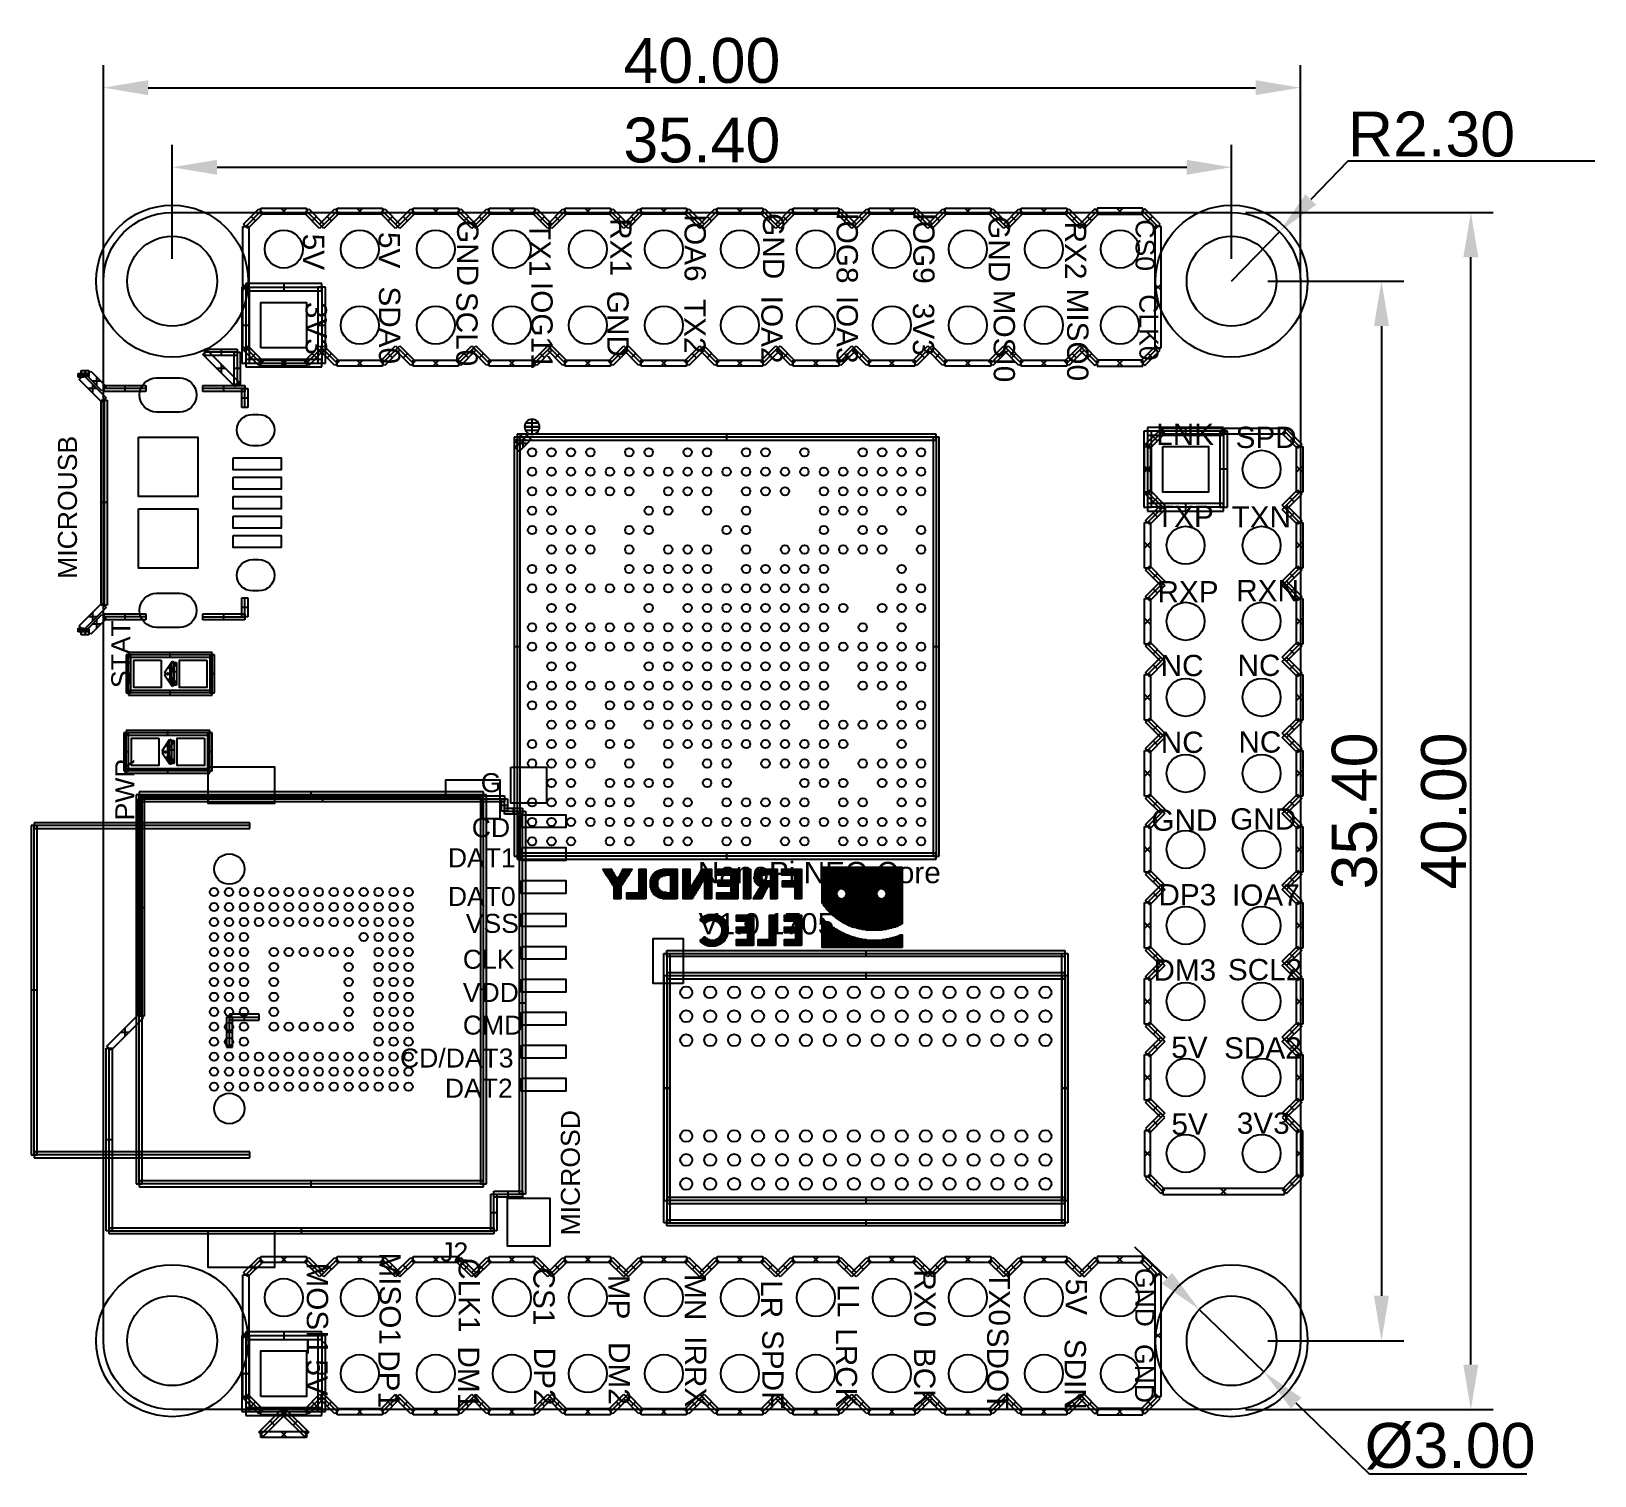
# Model space of a CAD drawing. Header units: millimetres. Extents: x -2.4 to 49.8, y -2.2 to 46.
import ezdxf

# ---------------------------------------------------------------- set-up
doc = ezdxf.new("R2010")
doc.units = ezdxf.units.MM
doc.header["$MEASUREMENT"] = 0
for name, color, linetype in [('BOT', 7, 'Continuous'), ('OUT', 7, 'Continuous'), ('SILK-BOT', 7, 'Continuous'), ('SILK-TOP', 7, 'Continuous'), ('TOP', 7, 'Continuous'), ('预设值', 7, 'Continuous')]:
    doc.layers.add(name, color=color, linetype=linetype)
doc.styles.add('预设值', font='arial.ttf')
doc.dimstyles.new('尺寸标注造型 01', dxfattribs={"dimscale": 1.5, "dimtxt": 1, "dimasz": 1, "dimexe": 0.5, "dimexo": 0.5, "dimgap": 0.09, "dimtad": 1, "dimtoh": 1, "dimzin": 1, "dimdsep": 46, "dimtxsty": '预设值', "dimcen": 0.5, "dimazin": 0, "dimtfac": 1, "dimtdec": 4, "dimtix": 1, "dimtmove": 0, "dimatfit": 3, "dimfxl": 1, "dimtolj": 1, "dimtzin": 1, "dimarcsym": 0})

msp = doc.modelspace()

# ---------------------------------------------------------------- texts
at = {"layer": 'SILK-BOT', "attachment_point": 7, "rotation": 270, "line_spacing_factor": 0.963855}
for s, insert, char_height, width in [('\\fArial;RX1', (16.939, 39.803), 0.7112, 2.36924), ('\\fArial;IOA6', (19.412, 39.95), 0.7112, 2.82766), ('\\fArial;GND', (22.031, 39.972), 0.7112, 2.81053), ('\\fArial;IOG8', (24.492, 39.996), 0.7112, 2.93477), ('\\fArial;IOG9', (27.053, 39.987), 0.7112, 2.93906), ('\\fArial;GND', (29.572, 39.872), 0.7112, 2.81053), ('\\fArial;CS0', (34.485, 39.766), 0.635, 2.2684), ('\\fArial;5V', (6.66, 39.287), 0.7112, 1.88939), ('\\fArial;5V', (9.19, 39.345), 0.7112, 1.88939), ('\\fArial;GND', (11.811, 39.746), 0.7112, 2.81053), ('\\fArial;TX1', (14.24, 39.681), 0.7112, 2.31354), ('\\fArial;RX2', (32.132, 39.691), 0.7112, 2.49348), ('\\fArial;SDA0', (9.2, 37.525), 0.7112, 3.19612), ('\\fArial;SCL0', (11.785, 37.344), 0.7112, 3.08901), ('\\fArial;IOG11', (14.292, 37.674), 0.7112, 3.35035), ('\\fArial;GND', (16.83, 37.377), 0.7112, 2.81053), ('\\fArial;IOA2', (21.978, 37.214), 0.7112, 2.81481), ('\\fArial;IOA3', (24.492, 37.211), 0.7112, 2.82766), ('\\fArial;MOSI0', (29.741, 37.413), 0.7112, 3.67168), ('\\fArial;MISO0', (32.195, 37.453), 0.7112, 3.67168), ('\\fArial;CLK0', (34.61, 37.264), 0.635, 2.75804), ('\\fArial;3V3', (6.75, 37.006), 0.7112, 2.38209), ('\\fArial;TX2', (19.412, 37.105), 0.7112, 2.43779), ('\\fArial;3V3', (27.042, 36.977), 0.7112, 2.38209), ('\\fArial;MOSI1', (6.789, 4.914), 0.7112, 3.53458), ('\\fArial;MISO1', (9.217, 5.25), 0.7112, 3.53458), ('\\fArial;CLK1', (11.86, 5.059), 0.7112, 2.95191), ('\\fArial;CS1', (14.36, 4.745), 0.7112, 2.40351), ('\\fArial;MP', (16.88, 4.501), 0.7112, 2.0779), ('\\fArial;MN', (19.43, 4.527), 0.7112, 2.09933), ('\\fArial;LR', (21.98, 4.323), 0.7112, 1.88511), ('\\fArial;RX0', (27.09, 4.684), 0.7112, 2.50634), ('\\fArial;TX0', (29.579, 4.616), 0.7112, 2.45064), ('\\fArial;5V', (32.15, 4.372), 0.7112, 1.88939), ('\\fArial;GND', (34.472, 4.734), 0.635, 2.5094), ('\\fArial;LL', (24.54, 4.187), 0.7112, 1.70945), ('\\fArial;SPDF', (22.007, 2.658), 0.7112, 3.24753), ('\\fArial;LRCK', (24.467, 2.717), 0.7112, 3.26895), ('\\fArial;SDOT', (29.522, 2.734), 0.7112, 3.38463), ('\\fArial;DM2', (16.89, 2.256), 0.7112, 2.66057), ('\\fArial;IRRX', (19.438, 2.45), 0.7112, 2.97333), ('\\fArial;SDIN', (32.112, 2.364), 0.7112, 2.93906), ('\\fArial;GND', (34.459, 2.189), 0.635, 2.5094), ('\\fArial;5V', (6.78, 1.678), 0.7112, 1.88939), ('\\fArial;DP1', (9.19, 1.983), 0.7112, 2.36924), ('\\fArial;DM1', (11.856, 2.11), 0.7112, 2.53633), ('\\fArial;DP2', (14.393, 2.068), 0.7112, 2.49348), ('\\fArial;BCK', (27.08, 2.058), 0.7112, 2.66486)]:
    msp.add_mtext(s, dxfattribs=dict(at, insert=insert, char_height=char_height, width=width))
at = {"layer": 'SILK-BOT', "char_height": 0.7112, "attachment_point": 7, "line_spacing_factor": 0.963855}
for s, insert, width in [('\\fArial;LNK', (35.183, 32.228), 2.55775), ('\\fArial;SPD', (37.834, 32.117), 2.64344), ('\\fArial;TXP', (35.175, 29.489), 2.55347), ('\\fArial;TXN', (37.7, 29.471), 2.57489), ('\\fArial;RXN', (37.855, 27.007), 2.63058), ('\\fArial;RXP', (35.223, 26.967), 2.60916), ('\\fArial;NC', (35.329, 24.494), 2.01792), ('\\fArial;NC', (37.899, 24.499), 2.01792), ('\\fArial;NC', (35.334, 21.929), 2.01792), ('\\fArial;NC', (37.929, 21.939), 2.01792), ('\\fArial;GND', (35.02, 19.327), 2.81053), ('\\fArial;GND', (37.655, 19.367), 2.81053), ('\\fArial;DP3', (35.256, 16.834), 2.50634), ('\\fArial;IOA7', (37.714, 16.822), 2.82766), ('\\fArial;DM3', (35.088, 14.319), 2.67343), ('\\fArial;SCL2', (37.576, 14.332), 3.07615), ('\\fArial;5V', (35.685, 11.734), 1.88939), ('\\fArial;SDA2', (37.449, 11.716), 3.18326), ('\\fArial;3V3', (37.874, 9.202), 2.38209), ('\\fArial;5V', (35.69, 9.172), 1.88939)]:
    msp.add_mtext(s, dxfattribs=dict(at, insert=insert, width=width))
at = {"layer": 'SILK-TOP', "char_height": 0.635, "attachment_point": 7, "rotation": 90, "line_spacing_factor": 0.963855}
for s, insert, width in [('\\fArial;MICROUSB', (-0.873, 27.754), 5.27509), ('\\fArial;STAT', (0.91, 24.105), 2.82307), ('\\fArial;PWR', (1.037, 19.685), 2.6012), ('\\fArial;MICROSD', (15.932, 5.817), 4.68982)]:
    msp.add_mtext(s, dxfattribs=dict(at, insert=insert, width=width))
at = {"layer": 'SILK-TOP', "attachment_point": 7, "line_spacing_factor": 0.963855}
for s, insert, char_height, width in [('\\fArial;G', (12.612, 20.618), 0.635, 1.22792), ('\\fArial;CD', (12.312, 19.117), 0.635, 1.82467), ('\\fArial;DAT1', (11.512, 18.117), 0.635, 2.65093), ('\\fArial;NanoPi NEO Core', (19.868, 17.576), 0.7112, 8.64579), ('\\fArial;DAT0', (11.512, 16.817), 0.635, 2.77334), ('\\fArial;VSS', (12.112, 15.917), 0.635, 2.33726), ('\\fArial;V1.0 1705', (19.893, 15.864), 0.7112, 5.15406), ('\\fArial;CLK', (12.012, 14.717), 0.635, 2.30666), ('\\fArial;VDD', (12.012, 13.617), 0.635, 2.44054), ('\\fArial;CMD', (12.012, 12.518), 0.635, 2.55913), ('\\fArial;CD/DAT3', (9.912, 11.418), 0.635, 4.31877), ('\\fArial;DAT2', (11.412, 10.418), 0.635, 2.76187), ('\\fArial;J2', (11.257, 4.939), 0.635, 1.49187)]:
    msp.add_mtext(s, dxfattribs=dict(at, insert=insert, char_height=char_height, width=width))

# ---------------------------------------------------------------- blocks, each defined once
blk = doc.blocks.new('*D1')
at = {"layer": 'Defpoints', "color": 0}
for p in [(40, 44.165), (0, 37.02), (40, 37.02)]:
    blk.add_point(p, dxfattribs=at)
at = {"layer": '预设值', "color": 0, "lineweight": -2}
for p, q in [((0, 37.77), (0, 44.915)), ((40, 37.77), (40, 44.915)), ((1.5, 44.165), (38.5, 44.165))]:
    blk.add_line(p, q, dxfattribs=at)
at = {"layer": '预设值', "color": 0}
for points in [[(1.5, 44.415), (1.5, 43.915), (0, 44.165)], [(38.5, 43.915), (38.5, 44.415), (40, 44.165)]]:
    blk.add_solid(points, dxfattribs=at)
at = {"layer": '预设值', "color": 0, "insert": (20, 45.065), "char_height": 1.5, "attachment_point": 5, "style": '预设值'}
blk.add_mtext('\\A1;40.00', dxfattribs=at)
blk = doc.blocks.new('*D2')
at = {"layer": 'Defpoints', "color": 0}
for p in [(37.418, 40), (45.695, 40), (37.418, 0)]:
    blk.add_point(p, dxfattribs=at)
at = {"layer": '预设值', "color": 0, "lineweight": -2}
for p, q in [((38.168, 40), (46.445, 40)), ((45.695, 1.5), (45.695, 38.5)), ((38.168, 0), (46.445, 0))]:
    blk.add_line(p, q, dxfattribs=at)
at = {"layer": '预设值', "color": 0}
for points in [[(45.945, 38.5), (45.445, 38.5), (45.695, 40)], [(45.445, 1.5), (45.945, 1.5), (45.695, 0)]]:
    blk.add_solid(points, dxfattribs=at)
at = {"layer": '预设值', "color": 0, "insert": (44.794, 20), "char_height": 1.5, "attachment_point": 5, "rotation": 90, "style": '预设值'}
blk.add_mtext('\\A1;40.00', dxfattribs=at)
blk = doc.blocks.new('*D3')
at = {"layer": 'Defpoints', "color": 0}
for p in [(38.164, 37.7), (38.164, 2.3), (42.709, 2.3)]:
    blk.add_point(p, dxfattribs=at)
at = {"layer": '预设值', "color": 0, "lineweight": -2}
for p, q in [((38.914, 37.7), (43.459, 37.7)), ((42.709, 36.2), (42.709, 3.8)), ((38.914, 2.3), (43.459, 2.3))]:
    blk.add_line(p, q, dxfattribs=at)
at = {"layer": '预设值', "color": 0}
for points in [[(42.959, 36.2), (42.459, 36.2), (42.709, 37.7)], [(42.459, 3.8), (42.959, 3.8), (42.709, 2.3)]]:
    blk.add_solid(points, dxfattribs=at)
at = {"layer": '预设值', "color": 0, "insert": (41.808, 20), "char_height": 1.5, "attachment_point": 5, "rotation": 90, "style": '预设值'}
blk.add_mtext('\\A1;35.40', dxfattribs=at)
blk = doc.blocks.new('*D4')
at = {"layer": 'Defpoints', "color": 0}
for p in [(39.301, 39.351), (37.7, 37.7)]:
    blk.add_point(p, dxfattribs=at)
at = {"layer": '预设值', "color": 0, "lineweight": -2}
for p, q in [((41.584, 41.706), (40.345, 40.428)), ((49.835, 41.706), (41.584, 41.706)), ((37.7, 37.7), (39.301, 39.351))]:
    blk.add_line(p, q, dxfattribs=at)
at = {"layer": '预设值', "color": 0}
blk.add_solid([(40.166, 40.602), (40.525, 40.254), (39.301, 39.351)], dxfattribs=at)
at = {"layer": '预设值', "color": 0, "insert": (44.379, 42.607), "char_height": 1.5, "attachment_point": 5, "style": '预设值'}
blk.add_mtext('\\A1;R2.30', dxfattribs=at)
blk = doc.blocks.new('*D5')
at = {"layer": 'Defpoints', "color": 0}
for p in [(36.622, 3.343), (38.778, 1.257)]:
    blk.add_point(p, dxfattribs=at)
at = {"layer": '预设值', "color": 0, "lineweight": -2}
for p, q in [((35.543, 4.386), (34.465, 5.428)), ((36.622, 3.343), (38.778, 1.257)), ((42.307, -2.155), (39.857, 0.214)), ((47.563, -2.155), (42.307, -2.155))]:
    blk.add_line(p, q, dxfattribs=at)
at = {"layer": '预设值', "color": 0}
for points in [[(35.37, 4.206), (35.717, 4.565), (36.622, 3.343)], [(40.03, 0.394), (39.683, 0.035), (38.778, 1.257)]]:
    blk.add_solid(points, dxfattribs=at)
at = {"layer": '预设值', "color": 0, "insert": (45.002, -1.227), "char_height": 1.5, "attachment_point": 5, "style": '预设值'}
blk.add_mtext('\\A1;%%c3.00', dxfattribs=at)
blk = doc.blocks.new('*D6')
at = {"layer": 'Defpoints', "color": 0}
for p in [(37.7, 41.506), (2.3, 37.7), (37.7, 37.7)]:
    blk.add_point(p, dxfattribs=at)
at = {"layer": '预设值', "color": 0, "lineweight": -2}
for p, q in [((2.3, 38.45), (2.3, 42.256)), ((37.7, 38.45), (37.7, 42.256)), ((3.8, 41.506), (36.2, 41.506))]:
    blk.add_line(p, q, dxfattribs=at)
at = {"layer": '预设值', "color": 0}
for points in [[(3.8, 41.756), (3.8, 41.256), (2.3, 41.506)], [(36.2, 41.256), (36.2, 41.756), (37.7, 41.506)]]:
    blk.add_solid(points, dxfattribs=at)
at = {"layer": '预设值', "color": 0, "insert": (20, 42.407), "char_height": 1.5, "attachment_point": 5, "style": '预设值'}
blk.add_mtext('\\A1;35.40', dxfattribs=at)

# ---------------------------------------------------------------- dimensions: what is measured, and where the dimension line sits
at = {"layer": '预设值'}
for base, p1, p2, picture, middle in [((40, 44.165), (0, 37.02), (40, 37.02), '*D1', (20, 45.065)), ((37.7, 41.506), (2.3, 37.7), (37.7, 37.7), '*D6', (20, 42.407))]:
    dim = msp.add_linear_dim(base=base, p1=p1, p2=p2, dimstyle='尺寸标注造型 01', override={"dimtmove": 1}, dxfattribs=at)
    dim.commit()
    dim.dimension.update_dxf_attribs({"geometry": picture, "text_midpoint": middle})
dim = msp.add_radius_dim(center=(37.7, 37.7), mpoint=(39.301, 39.351), dimstyle='尺寸标注造型 01', override={"dimtmove": 1}, dxfattribs=at)
dim.commit()
dim.dimension.update_dxf_attribs({"geometry": '*D4', "text_midpoint": (44.379, 41.706), "dimtype": 164})
for base, p1, p2, picture, middle in [((45.695, 40), (37.418, 0), (37.418, 40), '*D2', (44.794, 20)), ((42.709, 2.3), (38.164, 37.7), (38.164, 2.3), '*D3', (41.808, 20))]:
    dim = msp.add_linear_dim(base=base, p1=p1, p2=p2, angle=90, dimstyle='尺寸标注造型 01', override={"dimtmove": 1}, dxfattribs=at)
    dim.commit()
    dim.dimension.update_dxf_attribs({"geometry": picture, "text_midpoint": middle})
dim = msp.add_diameter_dim_2p(p1=(36.622, 3.343), p2=(38.778, 1.257), dimstyle='尺寸标注造型 01', override={"dimtmove": 1}, dxfattribs=at)
dim.commit()
dim.dimension.update_dxf_attribs({"geometry": '*D5', "text_midpoint": (42.307, -2.155), "dimtype": 163})

# ---------------------------------------------------------------- linework, layer by layer
at = {"layer": 'BOT'}
for points in [[(5.268, 35.468), (5.268, 36.992), (6.792, 36.992), (6.792, 35.468), (5.268, 35.468)], [(35.403, 32.177), (36.927, 32.177), (36.927, 30.653), (35.403, 30.653), (35.403, 32.177)], [(5.268, 0.438), (5.268, 1.962), (6.792, 1.962), (6.792, 0.438), (5.268, 0.438)]]:
    msp.add_lwpolyline(points, dxfattribs=at)
for points in [[(2.544, 33.328), (1.782, 33.328, -1), (1.782, 34.471), (2.544, 34.471, -1), (2.544, 33.328)], [(5.189, 32.2), (4.989, 32.2, -1), (4.989, 33.25), (5.189, 33.25, -1), (5.189, 32.2)], [(5.189, 27.35), (4.989, 27.35, -1), (4.989, 28.4), (5.189, 28.4, -1), (5.189, 27.35)], [(2.544, 26.128), (1.782, 26.128, -1), (1.782, 27.271), (2.544, 27.271, -1), (2.544, 26.128)]]:
    msp.add_lwpolyline(points, format="xyb", dxfattribs=at)
for centre, radius in [((2.3, 37.7), 2.54), ((37.7, 37.7), 2.54), ((6.03, 38.77), 0.635), ((8.57, 38.77), 0.635), ((11.11, 38.77), 0.635), ((13.65, 38.77), 0.635), ((16.19, 38.77), 0.635), ((18.73, 38.77), 0.635), ((21.27, 38.77), 0.635), ((23.81, 38.77), 0.635), ((26.35, 38.77), 0.635), ((28.89, 38.77), 0.635), ((31.43, 38.77), 0.635), ((33.97, 38.77), 0.635), ((8.57, 36.23), 0.635), ((11.11, 36.23), 0.635), ((13.65, 36.23), 0.635), ((16.19, 36.23), 0.635), ((18.73, 36.23), 0.635), ((21.27, 36.23), 0.635), ((23.81, 36.23), 0.635), ((26.35, 36.23), 0.635), ((28.89, 36.23), 0.635), ((31.43, 36.23), 0.635), ((33.97, 36.23), 0.635), ((14.326, 31.984), 0.14), ((14.976, 31.984), 0.14), ((15.627, 31.984), 0.14), ((16.277, 31.984), 0.14), ((17.575, 31.984), 0.14), ((18.225, 31.984), 0.14), ((19.525, 31.984), 0.14), ((20.176, 31.984), 0.14), ((21.476, 31.984), 0.14), ((22.126, 31.984), 0.14), ((23.427, 31.984), 0.14), ((25.375, 31.984), 0.14), ((26.025, 31.984), 0.14), ((26.676, 31.984), 0.14), ((27.326, 31.984), 0.14), ((38.705, 31.415), 0.635), ((14.326, 31.334), 0.14), ((14.976, 31.334), 0.14), ((15.627, 31.334), 0.14), ((16.277, 31.334), 0.14), ((16.927, 31.334), 0.14), ((17.575, 31.334), 0.14), ((18.225, 31.334), 0.14), ((18.875, 31.334), 0.14), ((19.525, 31.334), 0.14), ((20.176, 31.334), 0.14), ((20.826, 31.334), 0.14), ((21.476, 31.334), 0.14), ((22.126, 31.334), 0.14), ((22.777, 31.334), 0.14), ((23.427, 31.334), 0.14), ((24.077, 31.334), 0.14), ((24.725, 31.334), 0.14), ((25.375, 31.334), 0.14), ((26.025, 31.334), 0.14), ((26.676, 31.334), 0.14), ((27.326, 31.334), 0.14), ((14.326, 30.683), 0.14), ((14.976, 30.683), 0.14), ((15.627, 30.683), 0.14), ((16.277, 30.683), 0.14), ((16.927, 30.683), 0.14), ((17.575, 30.683), 0.14), ((18.875, 30.683), 0.14), ((19.525, 30.683), 0.14), ((20.176, 30.683), 0.14), ((21.476, 30.683), 0.14), ((22.126, 30.683), 0.14), ((22.777, 30.683), 0.14), ((24.077, 30.683), 0.14), ((24.725, 30.683), 0.14), ((25.375, 30.683), 0.14), ((26.025, 30.683), 0.14), ((26.676, 30.683), 0.14), ((27.326, 30.683), 0.14), ((14.326, 30.033), 0.14), ((14.976, 30.033), 0.14), ((18.225, 30.033), 0.14), ((18.875, 30.033), 0.14), ((20.176, 30.033), 0.14), ((21.476, 30.033), 0.14), ((24.077, 30.033), 0.14), ((24.725, 30.033), 0.14), ((25.375, 30.033), 0.14), ((26.676, 30.033), 0.14), ((14.326, 29.383), 0.14), ((14.976, 29.383), 0.14), ((15.627, 29.383), 0.14), ((16.277, 29.383), 0.14), ((17.575, 29.383), 0.14), ((18.225, 29.383), 0.14), ((20.826, 29.383), 0.14), ((21.476, 29.383), 0.14), ((24.077, 29.383), 0.14), ((25.375, 29.383), 0.14), ((26.025, 29.383), 0.14), ((27.326, 29.383), 0.14), ((36.165, 28.875), 0.635), ((38.705, 28.875), 0.635), ((14.976, 28.735), 0.14), ((15.627, 28.735), 0.14), ((16.277, 28.735), 0.14), ((17.575, 28.735), 0.14), ((18.875, 28.735), 0.14), ((19.525, 28.735), 0.14), ((20.176, 28.735), 0.14), ((21.476, 28.735), 0.14), ((22.777, 28.735), 0.14), ((23.427, 28.735), 0.14), ((24.077, 28.735), 0.14), ((24.725, 28.735), 0.14), ((25.375, 28.735), 0.14), ((26.025, 28.735), 0.14), ((27.326, 28.735), 0.14), ((14.326, 28.085), 0.14), ((14.976, 28.085), 0.14), ((15.627, 28.085), 0.14), ((17.575, 28.085), 0.14), ((18.225, 28.085), 0.14), ((18.875, 28.085), 0.14), ((19.525, 28.085), 0.14), ((20.176, 28.085), 0.14), ((21.476, 28.085), 0.14), ((22.126, 28.085), 0.14), ((22.777, 28.085), 0.14), ((23.427, 28.085), 0.14), ((24.077, 28.085), 0.14), ((26.676, 28.085), 0.14), ((14.326, 27.435), 0.14), ((14.976, 27.435), 0.14), ((15.627, 27.435), 0.14), ((16.277, 27.435), 0.14), ((16.927, 27.435), 0.14), ((17.575, 27.435), 0.14), ((18.225, 27.435), 0.14), ((18.875, 27.435), 0.14), ((19.525, 27.435), 0.14), ((20.176, 27.435), 0.14), ((20.826, 27.435), 0.14), ((21.476, 27.435), 0.14), ((22.126, 27.435), 0.14), ((22.777, 27.435), 0.14), ((23.427, 27.435), 0.14), ((24.077, 27.435), 0.14), ((26.676, 27.435), 0.14), ((27.326, 27.435), 0.14), ((14.976, 26.785), 0.14), ((15.627, 26.785), 0.14), ((18.225, 26.785), 0.14), ((19.525, 26.785), 0.14), ((20.176, 26.785), 0.14), ((20.826, 26.785), 0.14), ((21.476, 26.785), 0.14), ((22.126, 26.785), 0.14), ((22.777, 26.785), 0.14), ((23.427, 26.785), 0.14), ((24.077, 26.785), 0.14), ((24.725, 26.785), 0.14), ((26.025, 26.785), 0.14), ((26.676, 26.785), 0.14), ((27.326, 26.785), 0.14), ((36.165, 26.335), 0.635), ((38.705, 26.335), 0.635), ((14.326, 26.134), 0.14), ((14.976, 26.134), 0.14), ((15.627, 26.134), 0.14), ((16.277, 26.134), 0.14), ((16.927, 26.134), 0.14), ((17.575, 26.134), 0.14), ((18.225, 26.134), 0.14), ((18.875, 26.134), 0.14), ((19.525, 26.134), 0.14), ((20.176, 26.134), 0.14), ((20.826, 26.134), 0.14), ((21.476, 26.134), 0.14), ((22.126, 26.134), 0.14), ((22.777, 26.134), 0.14), ((23.427, 26.134), 0.14), ((24.077, 26.134), 0.14), ((25.375, 26.134), 0.14), ((26.676, 26.134), 0.14), ((14.326, 25.484), 0.14), ((14.976, 25.484), 0.14), ((15.627, 25.484), 0.14), ((16.277, 25.484), 0.14), ((16.927, 25.484), 0.14), ((17.575, 25.484), 0.14), ((18.225, 25.484), 0.14), ((18.875, 25.484), 0.14), ((19.525, 25.484), 0.14), ((20.176, 25.484), 0.14), ((20.826, 25.484), 0.14), ((21.476, 25.484), 0.14), ((22.126, 25.484), 0.14), ((22.777, 25.484), 0.14), ((23.427, 25.484), 0.14), ((24.077, 25.484), 0.14), ((24.725, 25.484), 0.14), ((25.375, 25.484), 0.14), ((26.025, 25.484), 0.14), ((26.676, 25.484), 0.14), ((27.326, 25.484), 0.14), ((14.976, 24.834), 0.14), ((15.627, 24.834), 0.14), ((18.225, 24.834), 0.14), ((18.875, 24.834), 0.14), ((19.525, 24.834), 0.14), ((20.176, 24.834), 0.14), ((20.826, 24.834), 0.14), ((21.476, 24.834), 0.14), ((22.126, 24.834), 0.14), ((22.777, 24.834), 0.14), ((23.427, 24.834), 0.14), ((24.077, 24.834), 0.14), ((25.375, 24.834), 0.14), ((26.025, 24.834), 0.14), ((26.676, 24.834), 0.14), ((27.326, 24.834), 0.14), ((14.326, 24.183), 0.14), ((14.976, 24.183), 0.14), ((15.627, 24.183), 0.14), ((16.277, 24.183), 0.14), ((16.927, 24.183), 0.14), ((17.575, 24.183), 0.14), ((18.225, 24.183), 0.14), ((18.875, 24.183), 0.14), ((19.525, 24.183), 0.14), ((20.176, 24.183), 0.14), ((20.826, 24.183), 0.14), ((21.476, 24.183), 0.14), ((22.126, 24.183), 0.14), ((22.777, 24.183), 0.14), ((23.427, 24.183), 0.14), ((24.077, 24.183), 0.14), ((25.375, 24.183), 0.14), ((26.025, 24.183), 0.14), ((26.676, 24.183), 0.14), ((36.165, 23.795), 0.635), ((38.705, 23.795), 0.635), ((14.326, 23.533), 0.14), ((14.976, 23.533), 0.14), ((15.627, 23.533), 0.14), ((16.927, 23.533), 0.14), ((17.575, 23.533), 0.14), ((18.225, 23.533), 0.14), ((18.875, 23.533), 0.14), ((19.525, 23.533), 0.14), ((20.176, 23.533), 0.14), ((20.826, 23.533), 0.14), ((21.476, 23.533), 0.14), ((22.126, 23.533), 0.14), ((22.777, 23.533), 0.14), ((23.427, 23.533), 0.14), ((24.077, 23.533), 0.14), ((26.676, 23.533), 0.14), ((27.326, 23.533), 0.14), ((14.976, 22.883), 0.14), ((15.627, 22.883), 0.14), ((16.277, 22.883), 0.14), ((16.927, 22.883), 0.14), ((18.225, 22.883), 0.14), ((18.875, 22.883), 0.14), ((19.525, 22.883), 0.14), ((20.176, 22.883), 0.14), ((20.826, 22.883), 0.14), ((21.476, 22.883), 0.14), ((22.126, 22.883), 0.14), ((22.777, 22.883), 0.14), ((24.077, 22.883), 0.14), ((24.725, 22.883), 0.14), ((25.375, 22.883), 0.14), ((26.025, 22.883), 0.14), ((26.676, 22.883), 0.14), ((27.326, 22.883), 0.14), ((14.326, 22.233), 0.14), ((14.976, 22.233), 0.14), ((15.627, 22.233), 0.14), ((16.927, 22.233), 0.14), ((17.575, 22.233), 0.14), ((18.875, 22.233), 0.14), ((19.525, 22.233), 0.14), ((20.176, 22.233), 0.14), ((20.826, 22.233), 0.14), ((21.476, 22.233), 0.14), ((22.126, 22.233), 0.14), ((22.777, 22.233), 0.14), ((23.427, 22.233), 0.14), ((24.077, 22.233), 0.14), ((24.725, 22.233), 0.14), ((26.676, 22.233), 0.14), ((14.326, 21.585), 0.14), ((14.976, 21.585), 0.14), ((15.627, 21.585), 0.14), ((16.277, 21.585), 0.14), ((17.575, 21.585), 0.14), ((18.875, 21.585), 0.14), ((20.176, 21.585), 0.14), ((20.826, 21.585), 0.14), ((22.126, 21.585), 0.14), ((22.777, 21.585), 0.14), ((23.427, 21.585), 0.14), ((24.077, 21.585), 0.14), ((25.375, 21.585), 0.14), ((26.025, 21.585), 0.14), ((26.676, 21.585), 0.14), ((27.326, 21.585), 0.14), ((36.165, 21.255), 0.635), ((38.705, 21.255), 0.635), ((14.976, 20.935), 0.14), ((15.627, 20.935), 0.14), ((16.927, 20.935), 0.14), ((17.575, 20.935), 0.14), ((18.225, 20.935), 0.14), ((18.875, 20.935), 0.14), ((20.176, 20.935), 0.14), ((20.826, 20.935), 0.14), ((23.427, 20.935), 0.14), ((24.077, 20.935), 0.14), ((24.725, 20.935), 0.14), ((26.025, 20.935), 0.14), ((26.676, 20.935), 0.14), ((27.326, 20.935), 0.14), ((14.326, 20.285), 0.14), ((14.976, 20.285), 0.14), ((15.627, 20.285), 0.14), ((16.277, 20.285), 0.14), ((16.927, 20.285), 0.14), ((17.575, 20.285), 0.14), ((18.875, 20.285), 0.14), ((19.525, 20.285), 0.14), ((20.826, 20.285), 0.14), ((21.476, 20.285), 0.14), ((22.126, 20.285), 0.14), ((22.777, 20.285), 0.14), ((23.427, 20.285), 0.14), ((24.725, 20.285), 0.14), ((25.375, 20.285), 0.14), ((26.676, 20.285), 0.14), ((27.326, 20.285), 0.14), ((14.326, 19.634), 0.14), ((14.976, 19.634), 0.14), ((15.627, 19.634), 0.14), ((16.277, 19.634), 0.14), ((16.927, 19.634), 0.14), ((17.575, 19.634), 0.14), ((18.225, 19.634), 0.14), ((18.875, 19.634), 0.14), ((19.525, 19.634), 0.14), ((20.176, 19.634), 0.14), ((20.826, 19.634), 0.14), ((21.476, 19.634), 0.14), ((22.126, 19.634), 0.14), ((22.777, 19.634), 0.14), ((23.427, 19.634), 0.14), ((24.077, 19.634), 0.14), ((24.725, 19.634), 0.14), ((25.375, 19.634), 0.14), ((26.025, 19.634), 0.14), ((26.676, 19.634), 0.14), ((27.326, 19.634), 0.14), ((36.165, 18.715), 0.635), ((38.705, 18.715), 0.635), ((14.326, 18.984), 0.14), ((14.976, 18.984), 0.14), ((15.627, 18.984), 0.14), ((16.927, 18.984), 0.14), ((17.575, 18.984), 0.14), ((18.875, 18.984), 0.14), ((19.525, 18.984), 0.14), ((20.826, 18.984), 0.14), ((21.476, 18.984), 0.14), ((22.777, 18.984), 0.14), ((23.427, 18.984), 0.14), ((24.725, 18.984), 0.14), ((25.375, 18.984), 0.14), ((26.025, 18.984), 0.14), ((26.676, 18.984), 0.14), ((27.326, 18.984), 0.14), ((4.212, 18.058), 0.508), ((3.698, 17.288), 0.14), ((4.198, 17.288), 0.14), ((4.698, 17.288), 0.14), ((5.198, 17.288), 0.14), ((5.698, 17.288), 0.14), ((6.198, 17.288), 0.14), ((6.698, 17.288), 0.14), ((7.198, 17.288), 0.14), ((7.698, 17.288), 0.14), ((8.198, 17.288), 0.14), ((8.698, 17.288), 0.14), ((9.198, 17.288), 0.14), ((9.698, 17.288), 0.14), ((10.198, 17.288), 0.14), ((3.698, 16.788), 0.14), ((4.198, 16.788), 0.14), ((4.698, 16.788), 0.14), ((5.198, 16.788), 0.14), ((5.698, 16.788), 0.14), ((6.198, 16.788), 0.14), ((6.698, 16.788), 0.14), ((7.198, 16.788), 0.14), ((7.698, 16.788), 0.14), ((8.198, 16.788), 0.14), ((8.698, 16.788), 0.14), ((9.198, 16.788), 0.14), ((9.698, 16.788), 0.14), ((10.198, 16.788), 0.14), ((36.165, 16.175), 0.635), ((38.705, 16.175), 0.635), ((3.698, 16.288), 0.14), ((4.198, 16.288), 0.14), ((4.698, 16.288), 0.14), ((5.198, 16.288), 0.14), ((5.698, 16.288), 0.14), ((6.198, 16.288), 0.14), ((6.698, 16.288), 0.14), ((7.198, 16.288), 0.14), ((7.698, 16.288), 0.14), ((8.198, 16.288), 0.14), ((8.698, 16.288), 0.14), ((9.198, 16.288), 0.14), ((9.698, 16.288), 0.14), ((10.198, 16.288), 0.14), ((3.698, 15.788), 0.14), ((4.198, 15.788), 0.14), ((4.698, 15.788), 0.14), ((8.698, 15.788), 0.14), ((9.198, 15.788), 0.14), ((9.698, 15.788), 0.14), ((10.198, 15.788), 0.14), ((3.698, 15.288), 0.14), ((4.198, 15.288), 0.14), ((4.698, 15.288), 0.14), ((5.698, 15.288), 0.14), ((6.198, 15.288), 0.14), ((6.698, 15.288), 0.14), ((7.198, 15.288), 0.14), ((7.698, 15.288), 0.14), ((8.198, 15.288), 0.14), ((9.198, 15.288), 0.14), ((9.698, 15.288), 0.14), ((10.198, 15.288), 0.14), ((3.698, 14.788), 0.14), ((4.198, 14.788), 0.14), ((4.698, 14.788), 0.14), ((5.698, 14.788), 0.14), ((8.198, 14.788), 0.14), ((9.198, 14.788), 0.14), ((9.698, 14.788), 0.14), ((10.198, 14.788), 0.14), ((3.698, 14.288), 0.14), ((4.198, 14.288), 0.14), ((4.698, 14.288), 0.14), ((5.698, 14.288), 0.14), ((8.198, 14.288), 0.14), ((9.198, 14.288), 0.14), ((9.698, 14.288), 0.14), ((10.198, 14.288), 0.14), ((19.478, 13.939), 0.2), ((20.278, 13.939), 0.2), ((21.078, 13.939), 0.2), ((21.878, 13.939), 0.2), ((22.678, 13.939), 0.2), ((23.478, 13.939), 0.2), ((24.278, 13.939), 0.2), ((25.078, 13.939), 0.2), ((25.878, 13.939), 0.2), ((26.678, 13.939), 0.2), ((27.478, 13.939), 0.2), ((28.278, 13.939), 0.2), ((29.078, 13.939), 0.2), ((29.878, 13.939), 0.2), ((30.678, 13.939), 0.2), ((31.478, 13.939), 0.2), ((36.165, 13.635), 0.635), ((38.705, 13.635), 0.635), ((3.698, 13.788), 0.14), ((4.198, 13.788), 0.14), ((4.698, 13.788), 0.14), ((5.698, 13.788), 0.14), ((8.198, 13.788), 0.14), ((9.198, 13.788), 0.14), ((9.698, 13.788), 0.14), ((10.198, 13.788), 0.14), ((3.698, 13.288), 0.14), ((4.198, 13.288), 0.14), ((4.698, 13.288), 0.14), ((5.698, 13.288), 0.14), ((8.198, 13.288), 0.14), ((9.198, 13.288), 0.14), ((9.698, 13.288), 0.14), ((10.198, 13.288), 0.14), ((19.478, 13.139), 0.2), ((20.278, 13.139), 0.2), ((21.078, 13.139), 0.2), ((21.878, 13.139), 0.2), ((22.678, 13.139), 0.2), ((23.478, 13.139), 0.2), ((24.278, 13.139), 0.2), ((25.078, 13.139), 0.2), ((25.878, 13.139), 0.2), ((26.678, 13.139), 0.2), ((27.478, 13.139), 0.2), ((28.278, 13.139), 0.2), ((29.078, 13.139), 0.2), ((29.878, 13.139), 0.2), ((30.678, 13.139), 0.2), ((31.478, 13.139), 0.2), ((3.698, 12.788), 0.14), ((4.198, 12.788), 0.14), ((4.698, 12.788), 0.14), ((5.698, 12.788), 0.14), ((6.198, 12.788), 0.14), ((6.698, 12.788), 0.14), ((7.198, 12.788), 0.14), ((7.698, 12.788), 0.14), ((8.198, 12.788), 0.14), ((9.198, 12.788), 0.14), ((9.698, 12.788), 0.14), ((10.198, 12.788), 0.14), ((19.478, 12.339), 0.2), ((20.278, 12.339), 0.2), ((21.078, 12.339), 0.2), ((21.878, 12.339), 0.2), ((22.678, 12.339), 0.2), ((23.478, 12.339), 0.2), ((24.278, 12.339), 0.2), ((25.078, 12.339), 0.2), ((25.878, 12.339), 0.2), ((26.678, 12.339), 0.2), ((27.478, 12.339), 0.2), ((28.278, 12.339), 0.2), ((29.078, 12.339), 0.2), ((29.878, 12.339), 0.2), ((30.678, 12.339), 0.2), ((31.478, 12.339), 0.2), ((3.698, 12.288), 0.14), ((4.198, 12.288), 0.14), ((4.698, 12.288), 0.14), ((9.198, 12.288), 0.14), ((9.698, 12.288), 0.14), ((10.198, 12.288), 0.14), ((3.698, 11.788), 0.14), ((4.198, 11.788), 0.14), ((4.698, 11.788), 0.14), ((5.198, 11.788), 0.14), ((5.698, 11.788), 0.14), ((6.198, 11.788), 0.14), ((6.698, 11.788), 0.14), ((7.198, 11.788), 0.14), ((7.698, 11.788), 0.14), ((8.198, 11.788), 0.14), ((8.698, 11.788), 0.14), ((9.198, 11.788), 0.14), ((9.698, 11.788), 0.14), ((10.198, 11.788), 0.14), ((36.165, 11.095), 0.635), ((38.705, 11.095), 0.635), ((3.698, 11.288), 0.14), ((4.198, 11.288), 0.14), ((4.698, 11.288), 0.14), ((5.198, 11.288), 0.14), ((5.698, 11.288), 0.14), ((6.198, 11.288), 0.14), ((6.698, 11.288), 0.14), ((7.198, 11.288), 0.14), ((7.698, 11.288), 0.14), ((8.198, 11.288), 0.14), ((8.698, 11.288), 0.14), ((9.198, 11.288), 0.14), ((9.698, 11.288), 0.14), ((10.198, 11.288), 0.14), ((3.698, 10.788), 0.14), ((4.212, 10.058), 0.508), ((4.198, 10.788), 0.14), ((4.698, 10.788), 0.14), ((5.198, 10.788), 0.14), ((5.698, 10.788), 0.14), ((6.198, 10.788), 0.14), ((6.698, 10.788), 0.14), ((7.198, 10.788), 0.14), ((7.698, 10.788), 0.14), ((8.198, 10.788), 0.14), ((8.698, 10.788), 0.14), ((9.198, 10.788), 0.14), ((9.698, 10.788), 0.14), ((10.198, 10.788), 0.14), ((19.478, 9.139), 0.2), ((20.278, 9.139), 0.2), ((21.078, 9.139), 0.2), ((21.878, 9.139), 0.2), ((22.678, 9.139), 0.2), ((23.478, 9.139), 0.2), ((24.278, 9.139), 0.2), ((25.078, 9.139), 0.2), ((25.878, 9.139), 0.2), ((26.678, 9.139), 0.2), ((27.478, 9.139), 0.2), ((28.278, 9.139), 0.2), ((29.078, 9.139), 0.2), ((29.878, 9.139), 0.2), ((30.678, 9.139), 0.2), ((31.478, 9.139), 0.2), ((36.165, 8.555), 0.635), ((38.705, 8.555), 0.635), ((19.478, 8.339), 0.2), ((20.278, 8.339), 0.2), ((21.078, 8.339), 0.2), ((21.878, 8.339), 0.2), ((22.678, 8.339), 0.2), ((23.478, 8.339), 0.2), ((24.278, 8.339), 0.2), ((25.078, 8.339), 0.2), ((25.878, 8.339), 0.2), ((26.678, 8.339), 0.2), ((27.478, 8.339), 0.2), ((28.278, 8.339), 0.2), ((29.078, 8.339), 0.2), ((29.878, 8.339), 0.2), ((30.678, 8.339), 0.2), ((31.478, 8.339), 0.2), ((19.478, 7.539), 0.2), ((20.278, 7.539), 0.2), ((21.078, 7.539), 0.2), ((21.878, 7.539), 0.2), ((22.678, 7.539), 0.2), ((23.478, 7.539), 0.2), ((24.278, 7.539), 0.2), ((25.078, 7.539), 0.2), ((25.878, 7.539), 0.2), ((26.678, 7.539), 0.2), ((27.478, 7.539), 0.2), ((28.278, 7.539), 0.2), ((29.078, 7.539), 0.2), ((29.878, 7.539), 0.2), ((30.678, 7.539), 0.2), ((31.478, 7.539), 0.2), ((2.3, 2.3), 2.54), ((37.7, 2.3), 2.54), ((6.03, 3.74), 0.635), ((8.57, 3.74), 0.635), ((11.11, 3.74), 0.635), ((13.65, 3.74), 0.635), ((16.19, 3.74), 0.635), ((18.73, 3.74), 0.635), ((21.27, 3.74), 0.635), ((23.81, 3.74), 0.635), ((26.35, 3.74), 0.635), ((28.89, 3.74), 0.635), ((31.43, 3.74), 0.635), ((33.97, 3.74), 0.635), ((8.57, 1.2), 0.635), ((11.11, 1.2), 0.635), ((13.65, 1.2), 0.635), ((16.19, 1.2), 0.635), ((18.73, 1.2), 0.635), ((21.27, 1.2), 0.635), ((23.81, 1.2), 0.635), ((26.35, 1.2), 0.635), ((28.89, 1.2), 0.635), ((31.43, 1.2), 0.635), ((33.97, 1.2), 0.635)]:
    msp.add_circle(centre, radius, dxfattribs=at)
at = {"layer": 'OUT'}
msp.add_lwpolyline([(0, 2.3), (0, 37.7, -0.414213), (2.3, 40), (37.7, 40, -0.414213), (40, 37.7), (40, 2.3, -0.414213), (37.7, 0), (2.3, 0, -0.414212), (0, 2.3)], format="xyb", dxfattribs=at)
at = {"layer": 'SILK-BOT'}
for p, q in [((14.543, 32.959), (14.109, 32.959)), ((14.326, 32.836), (14.326, 33.085)), ((13.926, 32.484), (13.725, 32.484)), ((13.725, 32.484), (13.725, 18.484)), ((13.755, 32.154), (14.156, 32.555)), ((13.755, 32.355), (13.955, 32.555)), ((13.826, 32.585), (13.826, 32.384)), ((27.826, 32.585), (13.826, 32.585)), ((13.826, 32.484), (13.826, 18.484)), ((27.826, 32.484), (13.826, 32.484)), ((14.298, 32.413), (13.897, 32.012)), ((14.097, 32.413), (13.897, 32.213)), ((13.926, 32.242), (13.926, 32.526)), ((13.926, 18.484), (13.926, 32.484)), ((13.955, 32.555), (14.097, 32.413)), ((14.026, 32.142), (14.026, 32.425)), ((14.324, 32.834), (14.075, 32.834)), ((14.075, 32.834), (14.324, 32.834)), ((14.543, 32.709), (14.109, 32.709)), ((14.156, 32.555), (14.298, 32.413)), ((14.326, 32.583), (14.326, 32.832)), ((14.577, 32.834), (14.328, 32.834)), ((14.328, 32.834), (14.577, 32.834)), ((20.826, 32.585), (20.826, 32.384)), ((27.927, 32.484), (27.726, 32.484)), ((27.726, 32.484), (27.726, 18.484)), ((27.826, 32.384), (27.826, 32.585)), ((27.826, 32.484), (27.826, 18.484)), ((27.927, 18.484), (27.927, 32.484)), ((13.897, 32.213), (13.755, 32.355)), ((13.897, 32.012), (13.755, 32.154)), ((13.784, 32.384), (14.068, 32.384)), ((13.826, 32.384), (27.826, 32.384)), ((13.885, 32.284), (14.168, 32.284)), ((13.926, 25.484), (13.725, 25.484)), ((27.927, 25.484), (27.726, 25.484)), ((1.298, 20.538), (1.098, 20.538)), ((1.098, 20.538), (1.098, 7.538)), ((1.198, 20.638), (1.198, 20.438)), ((12.698, 20.638), (1.198, 20.638)), ((1.198, 7.538), (1.198, 20.538)), ((12.698, 20.538), (1.198, 20.538)), ((1.198, 20.438), (12.698, 20.438)), ((1.298, 7.538), (1.298, 20.538)), ((6.948, 20.438), (6.948, 20.638)), ((12.798, 20.538), (12.598, 20.538)), ((12.598, 20.538), (12.598, 7.538)), ((12.698, 20.438), (12.698, 20.638)), ((12.698, 7.538), (12.698, 20.538)), ((12.798, 7.538), (12.798, 20.538)), ((13.725, 18.484), (13.926, 18.484)), ((27.826, 18.584), (13.826, 18.584)), ((13.826, 18.584), (13.826, 18.383)), ((27.826, 18.484), (13.826, 18.484)), ((13.826, 18.383), (27.826, 18.383)), ((20.826, 18.584), (20.826, 18.383)), ((27.726, 18.484), (27.927, 18.484)), ((27.826, 18.383), (27.826, 18.584)), ((18.728, 15.239), (18.928, 15.239)), ((18.728, 6.239), (18.728, 15.239)), ((18.828, 15.139), (18.828, 15.339)), ((18.828, 15.339), (32.128, 15.339)), ((18.828, 15.239), (18.828, 6.239)), ((18.828, 15.239), (32.128, 15.239)), ((18.928, 15.239), (18.928, 6.239)), ((25.478, 15.339), (25.478, 15.139)), ((32.028, 6.239), (32.028, 15.239)), ((32.028, 15.239), (32.228, 15.239)), ((32.128, 15.339), (32.128, 15.139)), ((32.128, 15.239), (32.128, 6.239)), ((32.228, 15.239), (32.228, 6.239)), ((32.128, 15.139), (18.828, 15.139)), ((18.928, 14.489), (18.728, 14.489)), ((18.728, 14.489), (18.728, 6.989)), ((18.828, 14.589), (18.828, 14.389)), ((32.128, 14.589), (18.828, 14.589)), ((18.828, 14.489), (18.828, 6.989)), ((32.128, 14.489), (18.828, 14.489)), ((18.828, 14.389), (32.128, 14.389)), ((18.928, 6.989), (18.928, 14.489)), ((25.478, 14.589), (25.478, 14.389)), ((32.228, 14.489), (32.028, 14.489)), ((32.028, 14.489), (32.028, 6.989)), ((32.128, 14.389), (32.128, 14.589)), ((32.128, 14.489), (32.128, 6.989)), ((32.228, 6.989), (32.228, 14.489)), ((1.298, 14.038), (1.098, 14.038)), ((12.798, 14.038), (12.598, 14.038)), ((18.928, 10.739), (18.728, 10.739)), ((18.728, 10.739), (18.928, 10.739)), ((32.228, 10.739), (32.028, 10.739)), ((32.028, 10.739), (32.228, 10.739)), ((1.098, 7.538), (1.298, 7.538)), ((12.698, 7.638), (1.198, 7.638)), ((1.198, 7.638), (1.198, 7.438)), ((12.698, 7.538), (1.198, 7.538)), ((1.198, 7.438), (12.698, 7.438)), ((6.948, 7.438), (6.948, 7.638)), ((12.598, 7.538), (12.798, 7.538)), ((12.698, 7.438), (12.698, 7.638)), ((18.728, 6.989), (18.928, 6.989)), ((32.128, 7.089), (18.828, 7.089)), ((18.828, 7.089), (18.828, 6.889)), ((32.128, 6.989), (18.828, 6.989)), ((18.828, 6.889), (32.128, 6.889)), ((25.478, 7.089), (25.478, 6.889)), ((32.028, 6.989), (32.228, 6.989)), ((32.128, 6.889), (32.128, 7.089)), ((18.828, 6.139), (18.828, 6.339)), ((18.828, 6.339), (32.128, 6.339)), ((25.478, 6.339), (25.478, 6.139)), ((32.128, 6.339), (32.128, 6.139)), ((18.928, 6.239), (18.728, 6.239)), ((18.828, 6.239), (32.128, 6.239)), ((32.128, 6.139), (18.828, 6.139)), ((32.228, 6.239), (32.028, 6.239))]:
    msp.add_line(p, q, dxfattribs=at)
for points in [[(11.448, 20.538), (11.448, 21.038), (13.248, 21.038), (13.248, 19.738), (12.648, 19.738), (12.648, 20.538), (11.448, 20.538)], [(16.982, 18.035), (16.697, 18.035), (16.697, 18.057), (16.982, 18.057), (16.982, 18.035)], [(16.982, 18.013), (16.719, 18.013), (16.719, 18.035), (16.982, 18.035), (16.982, 18.013)], [(17.004, 17.991), (16.719, 17.991), (16.719, 18.013), (17.004, 18.013), (17.004, 17.991)], [(17.004, 17.969), (16.741, 17.969), (16.741, 17.991), (17.004, 17.991), (17.004, 17.969)], [(17.048, 17.925), (16.762, 17.925), (16.762, 17.947), (17.048, 17.947), (17.048, 17.925)], [(17.026, 17.947), (16.763, 17.947), (16.763, 17.969), (17.026, 17.969), (17.026, 17.947)], [(17.048, 17.903), (16.784, 17.903), (16.784, 17.925), (17.048, 17.925), (17.048, 17.903)], [(17.07, 17.881), (16.806, 17.881), (16.806, 17.903), (17.07, 17.903), (17.07, 17.881)], [(17.07, 17.859), (16.806, 17.859), (16.806, 17.881), (17.07, 17.881), (17.07, 17.859)], [(17.092, 17.837), (16.828, 17.837), (16.828, 17.859), (17.092, 17.859), (17.092, 17.837)], [(17.092, 17.815), (16.85, 17.815), (16.85, 17.837), (17.092, 17.837), (17.092, 17.815)], [(17.114, 17.793), (16.85, 17.793), (16.85, 17.815), (17.114, 17.815), (17.114, 17.793)], [(17.136, 17.771), (16.872, 17.771), (16.872, 17.793), (17.136, 17.793), (17.136, 17.771)], [(17.136, 17.749), (16.894, 17.749), (16.894, 17.771), (17.136, 17.771), (17.136, 17.749)], [(17.466, 17.749), (17.202, 17.749), (17.202, 17.771), (17.466, 17.771), (17.466, 17.749)], [(17.51, 17.793), (17.224, 17.793), (17.224, 17.815), (17.51, 17.815), (17.51, 17.793)], [(17.488, 17.771), (17.224, 17.771), (17.224, 17.793), (17.488, 17.793), (17.488, 17.771)], [(17.51, 17.815), (17.246, 17.815), (17.246, 17.837), (17.51, 17.837), (17.51, 17.815)], [(17.554, 17.859), (17.268, 17.859), (17.268, 17.881), (17.554, 17.881), (17.554, 17.859)], [(17.532, 17.837), (17.268, 17.837), (17.268, 17.859), (17.532, 17.859), (17.532, 17.837)], [(17.576, 17.903), (17.29, 17.903), (17.29, 17.925), (17.576, 17.925), (17.576, 17.903)], [(17.554, 17.881), (17.29, 17.881), (17.29, 17.903), (17.554, 17.903), (17.554, 17.881)], [(17.598, 17.947), (17.312, 17.947), (17.312, 17.969), (17.598, 17.969), (17.598, 17.947)], [(17.598, 17.925), (17.312, 17.925), (17.312, 17.947), (17.598, 17.947), (17.598, 17.925)], [(17.642, 17.991), (17.334, 17.991), (17.334, 18.013), (17.642, 18.013), (17.642, 17.991)], [(17.62, 17.969), (17.334, 17.969), (17.334, 17.991), (17.62, 17.991), (17.62, 17.969)], [(17.664, 18.035), (17.356, 18.035), (17.356, 18.057), (17.664, 18.057), (17.664, 18.035)], [(17.642, 18.013), (17.356, 18.013), (17.356, 18.035), (17.642, 18.035), (17.642, 18.013)], [(18.125, 18.035), (17.905, 18.035), (17.905, 18.057), (18.125, 18.057), (18.125, 18.035)], [(18.125, 18.013), (17.905, 18.013), (17.905, 18.035), (18.125, 18.035), (18.125, 18.013)], [(18.125, 17.991), (17.905, 17.991), (17.905, 18.013), (18.125, 18.013), (18.125, 17.991)], [(18.125, 17.969), (17.905, 17.969), (17.905, 17.991), (18.125, 17.991), (18.125, 17.969)], [(18.125, 17.947), (17.905, 17.947), (17.905, 17.969), (18.125, 17.969), (18.125, 17.947)], [(18.125, 17.925), (17.905, 17.925), (17.905, 17.947), (18.125, 17.947), (18.125, 17.925)], [(18.125, 17.903), (17.905, 17.903), (17.905, 17.925), (18.125, 17.925), (18.125, 17.903)], [(18.125, 17.881), (17.905, 17.881), (17.905, 17.903), (18.125, 17.903), (18.125, 17.881)], [(18.125, 17.859), (17.905, 17.859), (17.905, 17.881), (18.125, 17.881), (18.125, 17.859)], [(18.125, 17.837), (17.905, 17.837), (17.905, 17.859), (18.125, 17.859), (18.125, 17.837)], [(18.125, 17.815), (17.905, 17.815), (17.905, 17.837), (18.125, 17.837), (18.125, 17.815)], [(18.125, 17.793), (17.905, 17.793), (17.905, 17.815), (18.125, 17.815), (18.125, 17.793)], [(18.125, 17.771), (17.905, 17.771), (17.905, 17.793), (18.125, 17.793), (18.125, 17.771)], [(18.125, 17.749), (17.905, 17.749), (17.905, 17.771), (18.125, 17.771), (18.125, 17.749)], [(18.587, 17.749), (18.301, 17.749), (18.301, 17.771), (18.587, 17.771), (18.587, 17.749)], [(18.653, 17.793), (18.323, 17.793), (18.323, 17.815), (18.653, 17.815), (18.653, 17.793)], [(18.609, 17.771), (18.323, 17.771), (18.323, 17.793), (18.609, 17.793), (18.609, 17.771)], [(18.784, 17.837), (18.345, 17.837), (18.345, 17.859), (18.784, 17.859), (18.784, 17.837)], [(18.697, 17.815), (18.345, 17.815), (18.345, 17.837), (18.697, 17.837), (18.697, 17.815)], [(19.18, 17.859), (18.367, 17.859), (18.367, 17.881), (19.18, 17.881), (19.18, 17.859)], [(19.18, 17.881), (18.389, 17.881), (18.389, 17.903), (19.18, 17.903), (19.18, 17.881)], [(19.18, 17.903), (18.411, 17.903), (18.411, 17.925), (19.18, 17.925), (19.18, 17.903)], [(19.18, 17.925), (18.433, 17.925), (18.433, 17.947), (19.18, 17.947), (19.18, 17.925)], [(19.18, 17.947), (18.455, 17.947), (18.455, 17.969), (19.18, 17.969), (19.18, 17.947)], [(19.18, 17.969), (18.499, 17.969), (18.499, 17.991), (19.18, 17.991), (19.18, 17.969)], [(19.18, 17.991), (18.543, 17.991), (18.543, 18.013), (19.18, 18.013), (19.18, 17.991)], [(19.18, 18.013), (18.609, 18.013), (18.609, 18.035), (19.18, 18.035), (19.18, 18.013)], [(19.18, 18.035), (18.697, 18.035), (18.697, 18.057), (19.18, 18.057), (19.18, 18.035)], [(19.18, 17.837), (18.96, 17.837), (18.96, 17.859), (19.18, 17.859), (19.18, 17.837)], [(19.18, 17.815), (18.96, 17.815), (18.96, 17.837), (19.18, 17.837), (19.18, 17.815)], [(19.18, 17.793), (18.96, 17.793), (18.96, 17.815), (19.18, 17.815), (19.18, 17.793)], [(19.18, 17.771), (18.96, 17.771), (18.96, 17.793), (19.18, 17.793), (19.18, 17.771)], [(19.18, 17.749), (18.96, 17.749), (18.96, 17.771), (19.18, 17.771), (19.18, 17.749)], [(19.598, 18.035), (19.378, 18.035), (19.378, 18.057), (19.598, 18.057), (19.598, 18.035)], [(19.598, 18.013), (19.378, 18.013), (19.378, 18.035), (19.598, 18.035), (19.598, 18.013)], [(19.598, 17.991), (19.378, 17.991), (19.378, 18.013), (19.598, 18.013), (19.598, 17.991)], [(19.598, 17.969), (19.378, 17.969), (19.378, 17.991), (19.598, 17.991), (19.598, 17.969)], [(19.598, 17.947), (19.378, 17.947), (19.378, 17.969), (19.598, 17.969), (19.598, 17.947)], [(19.598, 17.925), (19.378, 17.925), (19.378, 17.947), (19.598, 17.947), (19.598, 17.925)], [(19.598, 17.903), (19.378, 17.903), (19.378, 17.925), (19.598, 17.925), (19.598, 17.903)], [(19.598, 17.881), (19.378, 17.881), (19.378, 17.903), (19.598, 17.903), (19.598, 17.881)], [(19.598, 17.859), (19.378, 17.859), (19.378, 17.881), (19.598, 17.881), (19.598, 17.859)], [(19.598, 17.837), (19.378, 17.837), (19.378, 17.859), (19.598, 17.859), (19.598, 17.837)], [(19.598, 17.815), (19.378, 17.815), (19.378, 17.837), (19.598, 17.837), (19.598, 17.815)], [(19.598, 17.793), (19.378, 17.793), (19.378, 17.815), (19.598, 17.815), (19.598, 17.793)], [(19.598, 17.771), (19.378, 17.771), (19.378, 17.793), (19.598, 17.793), (19.598, 17.771)], [(19.598, 17.749), (19.378, 17.749), (19.378, 17.771), (19.598, 17.771), (19.598, 17.749)], [(20.323, 17.771), (19.839, 17.771), (19.839, 17.793), (20.323, 17.793), (20.323, 17.771)], [(20.323, 17.749), (19.839, 17.749), (19.839, 17.771), (20.323, 17.771), (20.323, 17.749)], [(20.323, 17.815), (19.861, 17.815), (19.861, 17.837), (20.323, 17.837), (20.323, 17.815)], [(20.323, 17.793), (19.861, 17.793), (19.861, 17.815), (20.323, 17.815), (20.323, 17.793)], [(20.323, 17.837), (19.883, 17.837), (19.883, 17.859), (20.323, 17.859), (20.323, 17.837)], [(20.323, 17.881), (19.905, 17.881), (19.905, 17.903), (20.323, 17.903), (20.323, 17.881)], [(20.323, 17.859), (19.905, 17.859), (19.905, 17.881), (20.323, 17.881), (20.323, 17.859)], [(20.323, 17.925), (19.927, 17.925), (19.927, 17.947), (20.323, 17.947), (20.323, 17.925)], [(20.323, 17.903), (19.927, 17.903), (19.927, 17.925), (20.323, 17.925), (20.323, 17.903)], [(20.323, 17.947), (19.949, 17.947), (19.949, 17.969), (20.323, 17.969), (20.323, 17.947)], [(20.323, 17.991), (19.971, 17.991), (19.971, 18.013), (20.323, 18.013), (20.323, 17.991)], [(20.323, 17.969), (19.971, 17.969), (19.971, 17.991), (20.323, 17.991), (20.323, 17.969)], [(20.323, 18.035), (19.993, 18.035), (19.993, 18.057), (20.323, 18.057), (20.323, 18.035)], [(20.323, 18.013), (19.993, 18.013), (19.993, 18.035), (20.323, 18.035), (20.323, 18.013)], [(21.202, 18.035), (20.521, 18.035), (20.521, 18.057), (21.202, 18.057), (21.202, 18.035)], [(21.202, 18.013), (20.521, 18.013), (20.521, 18.035), (21.202, 18.035), (21.202, 18.013)], [(21.202, 17.991), (20.521, 17.991), (20.521, 18.013), (21.202, 18.013), (21.202, 17.991)], [(21.202, 17.969), (20.521, 17.969), (20.521, 17.991), (21.202, 17.991), (21.202, 17.969)], [(21.202, 17.947), (20.521, 17.947), (20.521, 17.969), (21.202, 17.969), (21.202, 17.947)], [(21.202, 17.925), (20.521, 17.925), (20.521, 17.947), (21.202, 17.947), (21.202, 17.925)], [(21.202, 17.903), (20.521, 17.903), (20.521, 17.925), (21.202, 17.925), (21.202, 17.903)], [(21.202, 17.881), (20.521, 17.881), (20.521, 17.903), (21.202, 17.903), (21.202, 17.881)], [(21.202, 17.859), (20.521, 17.859), (20.521, 17.881), (21.202, 17.881), (21.202, 17.859)], [(21.202, 17.837), (20.982, 17.837), (20.982, 17.859), (21.202, 17.859), (21.202, 17.837)], [(21.202, 17.815), (20.982, 17.815), (20.982, 17.837), (21.202, 17.837), (21.202, 17.815)], [(21.202, 17.793), (20.982, 17.793), (20.982, 17.815), (21.202, 17.815), (21.202, 17.793)], [(21.202, 17.771), (20.982, 17.771), (20.982, 17.793), (21.202, 17.793), (21.202, 17.771)], [(21.202, 17.749), (20.982, 17.749), (20.982, 17.771), (21.202, 17.771), (21.202, 17.749)], [(21.62, 18.035), (21.4, 18.035), (21.4, 18.057), (21.62, 18.057), (21.62, 18.035)], [(21.62, 18.013), (21.4, 18.013), (21.4, 18.035), (21.62, 18.035), (21.62, 18.013)], [(21.62, 17.991), (21.4, 17.991), (21.4, 18.013), (21.62, 18.013), (21.62, 17.991)], [(21.62, 17.969), (21.4, 17.969), (21.4, 17.991), (21.62, 17.991), (21.62, 17.969)], [(21.62, 17.947), (21.4, 17.947), (21.4, 17.969), (21.62, 17.969), (21.62, 17.947)], [(21.62, 17.925), (21.4, 17.925), (21.4, 17.947), (21.62, 17.947), (21.62, 17.925)], [(21.62, 17.903), (21.4, 17.903), (21.4, 17.925), (21.62, 17.925), (21.62, 17.903)], [(21.62, 17.881), (21.4, 17.881), (21.4, 17.903), (21.62, 17.903), (21.62, 17.881)], [(21.62, 17.859), (21.4, 17.859), (21.4, 17.881), (21.62, 17.881), (21.62, 17.859)], [(21.62, 17.837), (21.4, 17.837), (21.4, 17.859), (21.62, 17.859), (21.62, 17.837)], [(21.62, 17.815), (21.4, 17.815), (21.4, 17.837), (21.62, 17.837), (21.62, 17.815)], [(21.62, 17.793), (21.4, 17.793), (21.4, 17.815), (21.62, 17.815), (21.62, 17.793)], [(21.62, 17.771), (21.4, 17.771), (21.4, 17.793), (21.62, 17.793), (21.62, 17.771)], [(21.62, 17.749), (21.4, 17.749), (21.4, 17.771), (21.62, 17.771), (21.62, 17.749)], [(21.993, 17.771), (21.751, 17.771), (21.751, 17.793), (21.993, 17.793), (21.993, 17.771)], [(21.993, 17.749), (21.751, 17.749), (21.751, 17.771), (21.993, 17.771), (21.993, 17.749)], [(22.125, 17.859), (21.773, 17.859), (21.773, 17.881), (22.125, 17.881), (22.125, 17.859)], [(22.037, 17.837), (21.773, 17.837), (21.773, 17.859), (22.037, 17.859), (22.037, 17.837)], [(22.015, 17.815), (21.773, 17.815), (21.773, 17.837), (22.015, 17.837), (22.015, 17.815)], [(21.993, 17.793), (21.773, 17.793), (21.773, 17.815), (21.993, 17.815), (21.993, 17.793)], [(22.521, 17.903), (21.795, 17.903), (21.795, 17.925), (22.521, 17.925), (22.521, 17.903)], [(22.521, 17.881), (21.795, 17.881), (21.795, 17.903), (22.521, 17.903), (22.521, 17.881)], [(22.521, 17.947), (21.818, 17.947), (21.818, 17.969), (22.521, 17.969), (22.521, 17.947)], [(22.521, 17.925), (21.818, 17.925), (21.818, 17.947), (22.521, 17.947), (22.521, 17.925)], [(22.521, 17.969), (21.839, 17.969), (21.839, 17.991), (22.521, 17.991), (22.521, 17.969)], [(22.521, 17.991), (21.883, 17.991), (21.883, 18.013), (22.521, 18.013), (22.521, 17.991)], [(22.521, 18.013), (21.905, 18.013), (21.905, 18.035), (22.521, 18.035), (22.521, 18.013)], [(22.521, 18.035), (21.971, 18.035), (21.971, 18.057), (22.521, 18.057), (22.521, 18.035)], [(22.521, 17.859), (22.301, 17.859), (22.301, 17.881), (22.521, 17.881), (22.521, 17.859)], [(22.521, 17.837), (22.301, 17.837), (22.301, 17.859), (22.521, 17.859), (22.521, 17.837)], [(22.521, 17.815), (22.301, 17.815), (22.301, 17.837), (22.521, 17.837), (22.521, 17.815)], [(22.521, 17.793), (22.301, 17.793), (22.301, 17.815), (22.521, 17.815), (22.521, 17.793)], [(22.521, 17.771), (22.301, 17.771), (22.301, 17.793), (22.521, 17.793), (22.521, 17.771)], [(22.521, 17.749), (22.301, 17.749), (22.301, 17.771), (22.521, 17.771), (22.521, 17.749)], [(23.334, 18.035), (22.675, 18.035), (22.675, 18.057), (23.334, 18.057), (23.334, 18.035)], [(23.334, 18.013), (22.675, 18.013), (22.675, 18.035), (23.334, 18.035), (23.334, 18.013)], [(23.334, 17.991), (22.675, 17.991), (22.675, 18.013), (23.334, 18.013), (23.334, 17.991)], [(23.334, 17.969), (22.675, 17.969), (22.675, 17.991), (23.334, 17.991), (23.334, 17.969)], [(23.334, 17.947), (22.675, 17.947), (22.675, 17.969), (23.334, 17.969), (23.334, 17.947)], [(23.334, 17.925), (22.675, 17.925), (22.675, 17.947), (23.334, 17.947), (23.334, 17.925)], [(23.334, 17.903), (22.675, 17.903), (22.675, 17.925), (23.334, 17.925), (23.334, 17.903)], [(23.334, 17.881), (22.675, 17.881), (22.675, 17.903), (23.334, 17.903), (23.334, 17.881)], [(23.334, 17.859), (22.675, 17.859), (22.675, 17.881), (23.334, 17.881), (23.334, 17.859)], [(23.334, 17.837), (23.114, 17.837), (23.114, 17.859), (23.334, 17.859), (23.334, 17.837)], [(23.334, 17.815), (23.114, 17.815), (23.114, 17.837), (23.334, 17.837), (23.334, 17.815)], [(23.334, 17.793), (23.114, 17.793), (23.114, 17.815), (23.334, 17.815), (23.334, 17.793)], [(23.334, 17.771), (23.114, 17.771), (23.114, 17.793), (23.334, 17.793), (23.334, 17.771)], [(23.334, 17.749), (23.114, 17.749), (23.114, 17.771), (23.334, 17.771), (23.334, 17.749)], [(26.697, 18.1), (24.015, 18.1), (24.015, 18.122), (26.697, 18.122), (26.697, 18.1)], [(26.697, 18.079), (24.015, 18.079), (24.015, 18.101), (26.697, 18.101), (26.697, 18.079)], [(26.697, 18.057), (24.015, 18.057), (24.015, 18.079), (26.697, 18.079), (26.697, 18.057)], [(26.697, 18.035), (24.015, 18.035), (24.015, 18.057), (26.697, 18.057), (26.697, 18.035)], [(26.697, 18.013), (24.015, 18.013), (24.015, 18.035), (26.697, 18.035), (26.697, 18.013)], [(26.697, 17.991), (24.015, 17.991), (24.015, 18.013), (26.697, 18.013), (26.697, 17.991)], [(26.697, 17.969), (24.015, 17.969), (24.015, 17.991), (26.697, 17.991), (26.697, 17.969)], [(26.697, 17.947), (24.015, 17.947), (24.015, 17.969), (26.697, 17.969), (26.697, 17.947)], [(26.697, 17.925), (24.015, 17.925), (24.015, 17.947), (26.697, 17.947), (26.697, 17.925)], [(26.697, 17.903), (24.015, 17.903), (24.015, 17.925), (26.697, 17.925), (26.697, 17.903)], [(26.697, 17.881), (24.015, 17.881), (24.015, 17.903), (26.697, 17.903), (26.697, 17.881)], [(26.697, 17.859), (24.015, 17.859), (24.015, 17.881), (26.697, 17.881), (26.697, 17.859)], [(26.697, 17.837), (24.015, 17.837), (24.015, 17.859), (26.697, 17.859), (26.697, 17.837)], [(26.697, 17.815), (24.015, 17.815), (24.015, 17.837), (26.697, 17.837), (26.697, 17.815)], [(26.697, 17.793), (24.015, 17.793), (24.015, 17.815), (26.697, 17.815), (26.697, 17.793)], [(26.697, 17.771), (24.015, 17.771), (24.015, 17.793), (26.697, 17.793), (26.697, 17.771)], [(26.697, 17.749), (24.015, 17.749), (24.015, 17.771), (26.697, 17.771), (26.697, 17.749)], [(17.158, 17.727), (16.894, 17.727), (16.894, 17.749), (17.158, 17.749), (17.158, 17.727)], [(17.158, 17.705), (16.916, 17.705), (16.916, 17.727), (17.158, 17.727), (17.158, 17.705)], [(17.422, 17.683), (16.938, 17.683), (16.938, 17.705), (17.422, 17.705), (17.422, 17.683)], [(17.422, 17.661), (16.938, 17.661), (16.938, 17.683), (17.422, 17.683), (17.422, 17.661)], [(17.4, 17.639), (16.96, 17.639), (16.96, 17.661), (17.4, 17.661), (17.4, 17.639)], [(17.4, 17.617), (16.96, 17.617), (16.96, 17.639), (17.4, 17.639), (17.4, 17.617)], [(17.378, 17.595), (16.982, 17.595), (16.982, 17.617), (17.378, 17.617), (17.378, 17.595)], [(17.356, 17.573), (17.004, 17.573), (17.004, 17.595), (17.356, 17.595), (17.356, 17.573)], [(17.356, 17.551), (17.004, 17.551), (17.004, 17.573), (17.356, 17.573), (17.356, 17.551)], [(17.334, 17.529), (17.026, 17.529), (17.026, 17.551), (17.334, 17.551), (17.334, 17.529)], [(17.312, 17.507), (17.048, 17.507), (17.048, 17.529), (17.312, 17.529), (17.312, 17.507)], [(17.312, 17.485), (17.048, 17.485), (17.048, 17.507), (17.312, 17.507), (17.312, 17.485)], [(17.29, 17.463), (17.07, 17.463), (17.07, 17.485), (17.29, 17.485), (17.29, 17.463)], [(17.29, 17.441), (17.07, 17.441), (17.07, 17.463), (17.29, 17.463), (17.29, 17.441)], [(17.29, 17.419), (17.07, 17.419), (17.07, 17.441), (17.29, 17.441), (17.29, 17.419)], [(17.29, 17.397), (17.07, 17.397), (17.07, 17.419), (17.29, 17.419), (17.29, 17.397)], [(17.29, 17.375), (17.07, 17.375), (17.07, 17.397), (17.29, 17.397), (17.29, 17.375)], [(17.29, 17.353), (17.07, 17.353), (17.07, 17.375), (17.29, 17.375), (17.29, 17.353)], [(17.29, 17.331), (17.07, 17.331), (17.07, 17.353), (17.29, 17.353), (17.29, 17.331)], [(17.29, 17.309), (17.07, 17.309), (17.07, 17.331), (17.29, 17.331), (17.29, 17.309)], [(17.29, 17.287), (17.07, 17.287), (17.07, 17.309), (17.29, 17.309), (17.29, 17.287)], [(17.29, 17.265), (17.07, 17.265), (17.07, 17.287), (17.29, 17.287), (17.29, 17.265)], [(17.29, 17.243), (17.07, 17.243), (17.07, 17.265), (17.29, 17.265), (17.29, 17.243)], [(17.29, 17.221), (17.07, 17.221), (17.07, 17.243), (17.29, 17.243), (17.29, 17.221)], [(17.444, 17.705), (17.18, 17.705), (17.18, 17.727), (17.444, 17.727), (17.444, 17.705)], [(17.466, 17.727), (17.202, 17.727), (17.202, 17.749), (17.466, 17.749), (17.466, 17.727)], [(18.125, 17.243), (17.488, 17.243), (17.488, 17.265), (18.125, 17.265), (18.125, 17.243)], [(18.125, 17.221), (17.488, 17.221), (17.488, 17.243), (18.125, 17.243), (18.125, 17.221)], [(18.125, 17.727), (17.905, 17.727), (17.905, 17.749), (18.125, 17.749), (18.125, 17.727)], [(18.125, 17.705), (17.905, 17.705), (17.905, 17.727), (18.125, 17.727), (18.125, 17.705)], [(18.125, 17.683), (17.905, 17.683), (17.905, 17.705), (18.125, 17.705), (18.125, 17.683)], [(18.125, 17.661), (17.905, 17.661), (17.905, 17.683), (18.125, 17.683), (18.125, 17.661)], [(18.125, 17.639), (17.905, 17.639), (17.905, 17.661), (18.125, 17.661), (18.125, 17.639)], [(18.125, 17.617), (17.905, 17.617), (17.905, 17.639), (18.125, 17.639), (18.125, 17.617)], [(18.125, 17.595), (17.905, 17.595), (17.905, 17.617), (18.125, 17.617), (18.125, 17.595)], [(18.125, 17.573), (17.905, 17.573), (17.905, 17.595), (18.125, 17.595), (18.125, 17.573)], [(18.125, 17.551), (17.905, 17.551), (17.905, 17.573), (18.125, 17.573), (18.125, 17.551)], [(18.125, 17.529), (17.905, 17.529), (17.905, 17.551), (18.125, 17.551), (18.125, 17.529)], [(18.125, 17.507), (17.905, 17.507), (17.905, 17.529), (18.125, 17.529), (18.125, 17.507)], [(18.125, 17.485), (17.905, 17.485), (17.905, 17.507), (18.125, 17.507), (18.125, 17.485)], [(18.125, 17.463), (17.905, 17.463), (17.905, 17.485), (18.125, 17.485), (18.125, 17.463)], [(18.125, 17.441), (17.905, 17.441), (17.905, 17.463), (18.125, 17.463), (18.125, 17.441)], [(18.125, 17.419), (17.905, 17.419), (17.905, 17.441), (18.125, 17.441), (18.125, 17.419)], [(18.125, 17.397), (17.905, 17.397), (17.905, 17.419), (18.125, 17.419), (18.125, 17.397)], [(18.125, 17.375), (17.905, 17.375), (17.905, 17.397), (18.125, 17.397), (18.125, 17.375)], [(18.125, 17.353), (17.905, 17.353), (17.905, 17.375), (18.125, 17.375), (18.125, 17.353)], [(18.125, 17.331), (17.905, 17.331), (17.905, 17.353), (18.125, 17.353), (18.125, 17.331)], [(18.125, 17.309), (17.905, 17.309), (17.905, 17.331), (18.125, 17.331), (18.125, 17.309)], [(18.125, 17.287), (17.905, 17.287), (17.905, 17.309), (18.125, 17.309), (18.125, 17.287)], [(18.125, 17.265), (17.905, 17.265), (17.905, 17.287), (18.125, 17.287), (18.125, 17.265)], [(18.543, 17.683), (18.279, 17.683), (18.279, 17.705), (18.543, 17.705), (18.543, 17.683)], [(18.521, 17.661), (18.279, 17.661), (18.279, 17.683), (18.521, 17.683), (18.521, 17.661)], [(18.521, 17.639), (18.279, 17.639), (18.279, 17.661), (18.521, 17.661), (18.521, 17.639)], [(18.521, 17.617), (18.279, 17.617), (18.279, 17.639), (18.521, 17.639), (18.521, 17.617)], [(18.521, 17.595), (18.279, 17.595), (18.279, 17.617), (18.521, 17.617), (18.521, 17.595)], [(18.521, 17.573), (18.279, 17.573), (18.279, 17.595), (18.521, 17.595), (18.521, 17.573)], [(18.521, 17.551), (18.279, 17.551), (18.279, 17.573), (18.521, 17.573), (18.521, 17.551)], [(18.521, 17.529), (18.279, 17.529), (18.279, 17.551), (18.521, 17.551), (18.521, 17.529)], [(18.521, 17.507), (18.279, 17.507), (18.279, 17.529), (18.521, 17.529), (18.521, 17.507)], [(18.521, 17.485), (18.279, 17.485), (18.279, 17.507), (18.521, 17.507), (18.521, 17.485)], [(18.521, 17.463), (18.279, 17.463), (18.279, 17.485), (18.521, 17.485), (18.521, 17.463)], [(18.521, 17.441), (18.279, 17.441), (18.279, 17.463), (18.521, 17.463), (18.521, 17.441)], [(18.565, 17.727), (18.301, 17.727), (18.301, 17.749), (18.565, 17.749), (18.565, 17.727)], [(18.543, 17.705), (18.301, 17.705), (18.301, 17.727), (18.543, 17.727), (18.543, 17.705)], [(18.543, 17.419), (18.301, 17.419), (18.301, 17.441), (18.543, 17.441), (18.543, 17.419)], [(18.543, 17.397), (18.301, 17.397), (18.301, 17.419), (18.543, 17.419), (18.543, 17.397)], [(18.565, 17.375), (18.301, 17.375), (18.301, 17.397), (18.565, 17.397), (18.565, 17.375)], [(18.587, 17.353), (18.323, 17.353), (18.323, 17.375), (18.587, 17.375), (18.587, 17.353)], [(18.609, 17.331), (18.323, 17.331), (18.323, 17.353), (18.609, 17.353), (18.609, 17.331)], [(18.631, 17.309), (18.323, 17.309), (18.323, 17.331), (18.631, 17.331), (18.631, 17.309)], [(18.674, 17.287), (18.345, 17.287), (18.345, 17.309), (18.674, 17.309), (18.674, 17.287)], [(18.806, 17.265), (18.367, 17.265), (18.367, 17.287), (18.806, 17.287), (18.806, 17.265)], [(19.18, 17.243), (18.389, 17.243), (18.389, 17.265), (19.18, 17.265), (19.18, 17.243)], [(19.18, 17.221), (18.389, 17.221), (18.389, 17.243), (19.18, 17.243), (19.18, 17.221)], [(19.18, 17.727), (18.96, 17.727), (18.96, 17.749), (19.18, 17.749), (19.18, 17.727)], [(19.18, 17.705), (18.96, 17.705), (18.96, 17.727), (19.18, 17.727), (19.18, 17.705)], [(19.18, 17.683), (18.96, 17.683), (18.96, 17.705), (19.18, 17.705), (19.18, 17.683)], [(19.18, 17.661), (18.96, 17.661), (18.96, 17.683), (19.18, 17.683), (19.18, 17.661)], [(19.18, 17.639), (18.96, 17.639), (18.96, 17.661), (19.18, 17.661), (19.18, 17.639)], [(19.18, 17.617), (18.96, 17.617), (18.96, 17.639), (19.18, 17.639), (19.18, 17.617)], [(19.18, 17.595), (18.96, 17.595), (18.96, 17.617), (19.18, 17.617), (19.18, 17.595)], [(19.18, 17.573), (18.96, 17.573), (18.96, 17.595), (19.18, 17.595), (19.18, 17.573)], [(19.18, 17.551), (18.96, 17.551), (18.96, 17.573), (19.18, 17.573), (19.18, 17.551)], [(19.18, 17.529), (18.96, 17.529), (18.96, 17.551), (19.18, 17.551), (19.18, 17.529)], [(19.18, 17.507), (18.96, 17.507), (18.96, 17.529), (19.18, 17.529), (19.18, 17.507)], [(19.18, 17.485), (18.96, 17.485), (18.96, 17.507), (19.18, 17.507), (19.18, 17.485)], [(19.18, 17.463), (18.96, 17.463), (18.96, 17.485), (19.18, 17.485), (19.18, 17.463)], [(19.18, 17.441), (18.96, 17.441), (18.96, 17.463), (19.18, 17.463), (19.18, 17.441)], [(19.18, 17.419), (18.96, 17.419), (18.96, 17.441), (19.18, 17.441), (19.18, 17.419)], [(19.18, 17.397), (18.96, 17.397), (18.96, 17.419), (19.18, 17.419), (19.18, 17.397)], [(19.18, 17.375), (18.96, 17.375), (18.96, 17.397), (19.18, 17.397), (19.18, 17.375)], [(19.18, 17.353), (18.96, 17.353), (18.96, 17.375), (19.18, 17.375), (19.18, 17.353)], [(19.18, 17.331), (18.96, 17.331), (18.96, 17.353), (19.18, 17.353), (19.18, 17.331)], [(19.18, 17.309), (18.96, 17.309), (18.96, 17.331), (19.18, 17.331), (19.18, 17.309)], [(19.18, 17.287), (18.96, 17.287), (18.96, 17.309), (19.18, 17.309), (19.18, 17.287)], [(19.18, 17.265), (18.96, 17.265), (18.96, 17.287), (19.18, 17.287), (19.18, 17.265)], [(19.598, 17.727), (19.378, 17.727), (19.378, 17.749), (19.598, 17.749), (19.598, 17.727)], [(19.598, 17.705), (19.378, 17.705), (19.378, 17.727), (19.598, 17.727), (19.598, 17.705)], [(19.598, 17.683), (19.378, 17.683), (19.378, 17.705), (19.598, 17.705), (19.598, 17.683)], [(19.598, 17.661), (19.378, 17.661), (19.378, 17.683), (19.598, 17.683), (19.598, 17.661)], [(19.598, 17.639), (19.378, 17.639), (19.378, 17.661), (19.598, 17.661), (19.598, 17.639)], [(19.598, 17.617), (19.378, 17.617), (19.378, 17.639), (19.598, 17.639), (19.598, 17.617)], [(19.598, 17.595), (19.378, 17.595), (19.378, 17.617), (19.598, 17.617), (19.598, 17.595)], [(19.598, 17.573), (19.378, 17.573), (19.378, 17.595), (19.598, 17.595), (19.598, 17.573)], [(19.598, 17.551), (19.378, 17.551), (19.378, 17.573), (19.598, 17.573), (19.598, 17.551)], [(19.598, 17.529), (19.378, 17.529), (19.378, 17.551), (19.598, 17.551), (19.598, 17.529)], [(19.598, 17.507), (19.378, 17.507), (19.378, 17.529), (19.598, 17.529), (19.598, 17.507)], [(19.598, 17.485), (19.378, 17.485), (19.378, 17.507), (19.598, 17.507), (19.598, 17.485)], [(19.598, 17.463), (19.378, 17.463), (19.378, 17.485), (19.598, 17.485), (19.598, 17.463)], [(19.598, 17.441), (19.378, 17.441), (19.378, 17.463), (19.598, 17.463), (19.598, 17.441)], [(19.598, 17.419), (19.378, 17.419), (19.378, 17.441), (19.598, 17.441), (19.598, 17.419)], [(19.598, 17.397), (19.378, 17.397), (19.378, 17.419), (19.598, 17.419), (19.598, 17.397)], [(19.861, 17.375), (19.378, 17.375), (19.378, 17.397), (19.861, 17.397), (19.861, 17.375)], [(19.861, 17.353), (19.378, 17.353), (19.378, 17.375), (19.861, 17.375), (19.861, 17.353)], [(19.839, 17.331), (19.378, 17.331), (19.378, 17.353), (19.839, 17.353), (19.839, 17.331)], [(19.817, 17.309), (19.378, 17.309), (19.378, 17.331), (19.817, 17.331), (19.817, 17.309)], [(19.817, 17.287), (19.378, 17.287), (19.378, 17.309), (19.817, 17.309), (19.817, 17.287)], [(19.795, 17.265), (19.378, 17.265), (19.378, 17.287), (19.795, 17.287), (19.795, 17.265)], [(19.795, 17.243), (19.378, 17.243), (19.378, 17.265), (19.795, 17.265), (19.795, 17.243)], [(19.773, 17.221), (19.378, 17.221), (19.378, 17.243), (19.773, 17.243), (19.773, 17.221)], [(19.905, 17.419), (19.62, 17.419), (19.62, 17.441), (19.905, 17.441), (19.905, 17.419)], [(19.883, 17.397), (19.62, 17.397), (19.62, 17.419), (19.883, 17.419), (19.883, 17.397)], [(19.905, 17.441), (19.642, 17.441), (19.642, 17.463), (19.905, 17.463), (19.905, 17.441)], [(19.927, 17.485), (19.664, 17.485), (19.664, 17.507), (19.927, 17.507), (19.927, 17.485)], [(19.927, 17.463), (19.664, 17.463), (19.664, 17.485), (19.927, 17.485), (19.927, 17.463)], [(19.971, 17.529), (19.686, 17.529), (19.686, 17.551), (19.971, 17.551), (19.971, 17.529)], [(19.949, 17.507), (19.686, 17.507), (19.686, 17.529), (19.949, 17.529), (19.949, 17.507)], [(19.971, 17.551), (19.708, 17.551), (19.708, 17.573), (19.971, 17.573), (19.971, 17.551)], [(20.015, 17.595), (19.73, 17.595), (19.73, 17.617), (20.015, 17.617), (20.015, 17.595)], [(19.993, 17.573), (19.73, 17.573), (19.73, 17.595), (19.993, 17.595), (19.993, 17.573)], [(20.037, 17.639), (19.751, 17.639), (19.751, 17.661), (20.037, 17.661), (20.037, 17.639)], [(20.015, 17.617), (19.751, 17.617), (19.751, 17.639), (20.015, 17.639), (20.015, 17.617)], [(20.037, 17.661), (19.773, 17.661), (19.773, 17.683), (20.037, 17.683), (20.037, 17.661)], [(20.081, 17.705), (19.795, 17.705), (19.795, 17.727), (20.081, 17.727), (20.081, 17.705)], [(20.059, 17.683), (19.795, 17.683), (19.795, 17.705), (20.059, 17.705), (20.059, 17.683)], [(20.081, 17.727), (19.817, 17.727), (19.817, 17.749), (20.081, 17.749), (20.081, 17.727)], [(20.323, 17.727), (20.103, 17.727), (20.103, 17.749), (20.323, 17.749), (20.323, 17.727)], [(20.323, 17.705), (20.103, 17.705), (20.103, 17.727), (20.323, 17.727), (20.323, 17.705)], [(20.323, 17.683), (20.103, 17.683), (20.103, 17.705), (20.323, 17.705), (20.323, 17.683)], [(20.323, 17.661), (20.103, 17.661), (20.103, 17.683), (20.323, 17.683), (20.323, 17.661)], [(20.323, 17.639), (20.103, 17.639), (20.103, 17.661), (20.323, 17.661), (20.323, 17.639)], [(20.323, 17.617), (20.103, 17.617), (20.103, 17.639), (20.323, 17.639), (20.323, 17.617)], [(20.323, 17.595), (20.103, 17.595), (20.103, 17.617), (20.323, 17.617), (20.323, 17.595)], [(20.323, 17.573), (20.103, 17.573), (20.103, 17.595), (20.323, 17.595), (20.323, 17.573)], [(20.323, 17.551), (20.103, 17.551), (20.103, 17.573), (20.323, 17.573), (20.323, 17.551)], [(20.323, 17.529), (20.103, 17.529), (20.103, 17.551), (20.323, 17.551), (20.323, 17.529)], [(20.323, 17.507), (20.103, 17.507), (20.103, 17.529), (20.323, 17.529), (20.323, 17.507)], [(20.323, 17.485), (20.103, 17.485), (20.103, 17.507), (20.323, 17.507), (20.323, 17.485)], [(20.323, 17.463), (20.103, 17.463), (20.103, 17.485), (20.323, 17.485), (20.323, 17.463)], [(20.323, 17.441), (20.103, 17.441), (20.103, 17.463), (20.323, 17.463), (20.323, 17.441)], [(20.323, 17.419), (20.103, 17.419), (20.103, 17.441), (20.323, 17.441), (20.323, 17.419)], [(20.323, 17.397), (20.103, 17.397), (20.103, 17.419), (20.323, 17.419), (20.323, 17.397)], [(20.323, 17.375), (20.103, 17.375), (20.103, 17.397), (20.323, 17.397), (20.323, 17.375)], [(20.323, 17.353), (20.103, 17.353), (20.103, 17.375), (20.323, 17.375), (20.323, 17.353)], [(20.323, 17.331), (20.103, 17.331), (20.103, 17.353), (20.323, 17.353), (20.323, 17.331)], [(20.323, 17.309), (20.103, 17.309), (20.103, 17.331), (20.323, 17.331), (20.323, 17.309)], [(20.323, 17.287), (20.103, 17.287), (20.103, 17.309), (20.323, 17.309), (20.323, 17.287)], [(20.323, 17.265), (20.103, 17.265), (20.103, 17.287), (20.323, 17.287), (20.323, 17.265)], [(20.323, 17.243), (20.103, 17.243), (20.103, 17.265), (20.323, 17.265), (20.323, 17.243)], [(20.323, 17.221), (20.103, 17.221), (20.103, 17.243), (20.323, 17.243), (20.323, 17.221)], [(21.202, 17.243), (20.499, 17.243), (20.499, 17.265), (21.202, 17.265), (21.202, 17.243)], [(21.202, 17.221), (20.499, 17.221), (20.499, 17.243), (21.202, 17.243), (21.202, 17.221)], [(21.202, 17.661), (20.543, 17.661), (20.543, 17.683), (21.202, 17.683), (21.202, 17.661)], [(21.202, 17.639), (20.543, 17.639), (20.543, 17.661), (21.202, 17.661), (21.202, 17.639)], [(21.202, 17.617), (20.543, 17.617), (20.543, 17.639), (21.202, 17.639), (21.202, 17.617)], [(21.202, 17.595), (20.543, 17.595), (20.543, 17.617), (21.202, 17.617), (21.202, 17.595)], [(21.202, 17.573), (20.543, 17.573), (20.543, 17.595), (21.202, 17.595), (21.202, 17.573)], [(21.202, 17.551), (20.543, 17.551), (20.543, 17.573), (21.202, 17.573), (21.202, 17.551)], [(21.202, 17.529), (20.543, 17.529), (20.543, 17.551), (21.202, 17.551), (21.202, 17.529)], [(21.202, 17.507), (20.543, 17.507), (20.543, 17.529), (21.202, 17.529), (21.202, 17.507)], [(21.202, 17.485), (20.543, 17.485), (20.543, 17.507), (21.202, 17.507), (21.202, 17.485)], [(21.202, 17.727), (20.982, 17.727), (20.982, 17.749), (21.202, 17.749), (21.202, 17.727)], [(21.202, 17.705), (20.982, 17.705), (20.982, 17.727), (21.202, 17.727), (21.202, 17.705)], [(21.202, 17.683), (20.982, 17.683), (20.982, 17.705), (21.202, 17.705), (21.202, 17.683)], [(21.202, 17.463), (20.982, 17.463), (20.982, 17.485), (21.202, 17.485), (21.202, 17.463)], [(21.202, 17.441), (20.982, 17.441), (20.982, 17.463), (21.202, 17.463), (21.202, 17.441)], [(21.202, 17.419), (20.982, 17.419), (20.982, 17.441), (21.202, 17.441), (21.202, 17.419)], [(21.202, 17.397), (20.982, 17.397), (20.982, 17.419), (21.202, 17.419), (21.202, 17.397)], [(21.202, 17.375), (20.982, 17.375), (20.982, 17.397), (21.202, 17.397), (21.202, 17.375)], [(21.202, 17.353), (20.982, 17.353), (20.982, 17.375), (21.202, 17.375), (21.202, 17.353)], [(21.202, 17.331), (20.982, 17.331), (20.982, 17.353), (21.202, 17.353), (21.202, 17.331)], [(21.202, 17.309), (20.982, 17.309), (20.982, 17.331), (21.202, 17.331), (21.202, 17.309)], [(21.202, 17.287), (20.982, 17.287), (20.982, 17.309), (21.202, 17.309), (21.202, 17.287)], [(21.202, 17.265), (20.982, 17.265), (20.982, 17.287), (21.202, 17.287), (21.202, 17.265)], [(21.62, 17.727), (21.4, 17.727), (21.4, 17.749), (21.62, 17.749), (21.62, 17.727)], [(21.62, 17.705), (21.4, 17.705), (21.4, 17.727), (21.62, 17.727), (21.62, 17.705)], [(21.62, 17.683), (21.4, 17.683), (21.4, 17.705), (21.62, 17.705), (21.62, 17.683)], [(21.62, 17.661), (21.4, 17.661), (21.4, 17.683), (21.62, 17.683), (21.62, 17.661)], [(21.62, 17.639), (21.4, 17.639), (21.4, 17.661), (21.62, 17.661), (21.62, 17.639)], [(21.62, 17.617), (21.4, 17.617), (21.4, 17.639), (21.62, 17.639), (21.62, 17.617)], [(21.62, 17.595), (21.4, 17.595), (21.4, 17.617), (21.62, 17.617), (21.62, 17.595)], [(21.62, 17.573), (21.4, 17.573), (21.4, 17.595), (21.62, 17.595), (21.62, 17.573)], [(21.62, 17.551), (21.4, 17.551), (21.4, 17.573), (21.62, 17.573), (21.62, 17.551)], [(21.62, 17.529), (21.4, 17.529), (21.4, 17.551), (21.62, 17.551), (21.62, 17.529)], [(21.62, 17.507), (21.4, 17.507), (21.4, 17.529), (21.62, 17.529), (21.62, 17.507)], [(21.62, 17.485), (21.4, 17.485), (21.4, 17.507), (21.62, 17.507), (21.62, 17.485)], [(21.62, 17.463), (21.4, 17.463), (21.4, 17.485), (21.62, 17.485), (21.62, 17.463)], [(21.62, 17.441), (21.4, 17.441), (21.4, 17.463), (21.62, 17.463), (21.62, 17.441)], [(21.62, 17.419), (21.4, 17.419), (21.4, 17.441), (21.62, 17.441), (21.62, 17.419)], [(21.62, 17.397), (21.4, 17.397), (21.4, 17.419), (21.62, 17.419), (21.62, 17.397)], [(21.62, 17.375), (21.4, 17.375), (21.4, 17.397), (21.62, 17.397), (21.62, 17.375)], [(21.62, 17.353), (21.4, 17.353), (21.4, 17.375), (21.62, 17.375), (21.62, 17.353)], [(21.62, 17.331), (21.4, 17.331), (21.4, 17.353), (21.62, 17.353), (21.62, 17.331)], [(21.62, 17.309), (21.4, 17.309), (21.4, 17.331), (21.62, 17.331), (21.62, 17.309)], [(21.62, 17.287), (21.4, 17.287), (21.4, 17.309), (21.62, 17.309), (21.62, 17.287)], [(21.62, 17.265), (21.4, 17.265), (21.4, 17.287), (21.62, 17.287), (21.62, 17.265)], [(21.62, 17.243), (21.4, 17.243), (21.4, 17.265), (21.62, 17.265), (21.62, 17.243)], [(21.62, 17.221), (21.4, 17.221), (21.4, 17.243), (21.62, 17.243), (21.62, 17.221)], [(21.993, 17.727), (21.751, 17.727), (21.751, 17.749), (21.993, 17.749), (21.993, 17.727)], [(22.015, 17.705), (21.773, 17.705), (21.773, 17.727), (22.015, 17.727), (22.015, 17.705)], [(22.015, 17.683), (21.773, 17.683), (21.773, 17.705), (22.015, 17.705), (22.015, 17.683)], [(22.059, 17.661), (21.773, 17.661), (21.773, 17.683), (22.059, 17.683), (22.059, 17.661)], [(22.521, 17.639), (21.773, 17.639), (21.773, 17.661), (22.521, 17.661), (22.521, 17.639)], [(22.521, 17.617), (21.795, 17.617), (21.795, 17.639), (22.521, 17.639), (22.521, 17.617)], [(22.521, 17.595), (21.795, 17.595), (21.795, 17.617), (22.521, 17.617), (22.521, 17.595)], [(22.081, 17.221), (21.817, 17.221), (21.817, 17.243), (22.081, 17.243), (22.081, 17.221)], [(22.521, 17.573), (21.818, 17.573), (21.818, 17.595), (22.521, 17.595), (22.521, 17.573)], [(22.521, 17.551), (21.839, 17.551), (21.839, 17.573), (22.521, 17.573), (22.521, 17.551)], [(22.103, 17.265), (21.839, 17.265), (21.839, 17.287), (22.103, 17.287), (22.103, 17.265)], [(22.081, 17.243), (21.839, 17.243), (21.839, 17.265), (22.081, 17.265), (22.081, 17.243)], [(22.521, 17.529), (21.861, 17.529), (21.861, 17.551), (22.521, 17.551), (22.521, 17.529)], [(22.103, 17.287), (21.861, 17.287), (21.861, 17.309), (22.103, 17.309), (22.103, 17.287)], [(22.521, 17.507), (21.883, 17.507), (21.883, 17.529), (22.521, 17.529), (22.521, 17.507)], [(22.125, 17.331), (21.883, 17.331), (21.883, 17.353), (22.125, 17.353), (22.125, 17.331)], [(22.125, 17.309), (21.883, 17.309), (21.883, 17.331), (22.125, 17.331), (22.125, 17.309)], [(22.147, 17.375), (21.905, 17.375), (21.905, 17.397), (22.147, 17.397), (22.147, 17.375)], [(22.147, 17.353), (21.905, 17.353), (21.905, 17.375), (22.147, 17.375), (22.147, 17.353)], [(22.169, 17.397), (21.927, 17.397), (21.927, 17.419), (22.169, 17.419), (22.169, 17.397)], [(22.521, 17.485), (21.949, 17.485), (21.949, 17.507), (22.521, 17.507), (22.521, 17.485)], [(22.191, 17.441), (21.949, 17.441), (21.949, 17.463), (22.191, 17.463), (22.191, 17.441)], [(22.169, 17.419), (21.949, 17.419), (21.949, 17.441), (22.169, 17.441), (22.169, 17.419)], [(22.521, 17.463), (21.971, 17.463), (21.971, 17.485), (22.521, 17.485), (22.521, 17.463)], [(22.521, 17.727), (22.301, 17.727), (22.301, 17.749), (22.521, 17.749), (22.521, 17.727)], [(22.521, 17.705), (22.301, 17.705), (22.301, 17.727), (22.521, 17.727), (22.521, 17.705)], [(22.521, 17.683), (22.301, 17.683), (22.301, 17.705), (22.521, 17.705), (22.521, 17.683)], [(22.521, 17.661), (22.301, 17.661), (22.301, 17.683), (22.521, 17.683), (22.521, 17.661)], [(22.521, 17.441), (22.301, 17.441), (22.301, 17.463), (22.521, 17.463), (22.521, 17.441)], [(22.521, 17.419), (22.301, 17.419), (22.301, 17.441), (22.521, 17.441), (22.521, 17.419)], [(22.521, 17.397), (22.301, 17.397), (22.301, 17.419), (22.521, 17.419), (22.521, 17.397)], [(22.521, 17.375), (22.301, 17.375), (22.301, 17.397), (22.521, 17.397), (22.521, 17.375)], [(22.521, 17.353), (22.301, 17.353), (22.301, 17.375), (22.521, 17.375), (22.521, 17.353)], [(22.521, 17.331), (22.301, 17.331), (22.301, 17.353), (22.521, 17.353), (22.521, 17.331)], [(22.521, 17.309), (22.301, 17.309), (22.301, 17.331), (22.521, 17.331), (22.521, 17.309)], [(22.521, 17.287), (22.301, 17.287), (22.301, 17.309), (22.521, 17.309), (22.521, 17.287)], [(22.521, 17.265), (22.301, 17.265), (22.301, 17.287), (22.521, 17.287), (22.521, 17.265)], [(22.521, 17.243), (22.301, 17.243), (22.301, 17.265), (22.521, 17.265), (22.521, 17.243)], [(22.521, 17.221), (22.301, 17.221), (22.301, 17.243), (22.521, 17.243), (22.521, 17.221)], [(23.334, 17.639), (22.697, 17.639), (22.697, 17.661), (23.334, 17.661), (23.334, 17.639)], [(23.334, 17.617), (22.697, 17.617), (22.697, 17.639), (23.334, 17.639), (23.334, 17.617)], [(23.334, 17.595), (22.697, 17.595), (22.697, 17.617), (23.334, 17.617), (23.334, 17.595)], [(23.334, 17.573), (22.697, 17.573), (22.697, 17.595), (23.334, 17.595), (23.334, 17.573)], [(23.334, 17.551), (22.697, 17.551), (22.697, 17.573), (23.334, 17.573), (23.334, 17.551)], [(23.334, 17.529), (22.697, 17.529), (22.697, 17.551), (23.334, 17.551), (23.334, 17.529)], [(23.334, 17.507), (22.697, 17.507), (22.697, 17.529), (23.334, 17.529), (23.334, 17.507)], [(23.334, 17.485), (22.697, 17.485), (22.697, 17.507), (23.334, 17.507), (23.334, 17.485)], [(23.334, 17.463), (22.697, 17.463), (22.697, 17.485), (23.334, 17.485), (23.334, 17.463)], [(23.334, 17.727), (23.114, 17.727), (23.114, 17.749), (23.334, 17.749), (23.334, 17.727)], [(23.334, 17.705), (23.114, 17.705), (23.114, 17.727), (23.334, 17.727), (23.334, 17.705)], [(23.334, 17.683), (23.114, 17.683), (23.114, 17.705), (23.334, 17.705), (23.334, 17.683)], [(23.334, 17.661), (23.114, 17.661), (23.114, 17.683), (23.334, 17.683), (23.334, 17.661)], [(23.334, 17.441), (23.114, 17.441), (23.114, 17.463), (23.334, 17.463), (23.334, 17.441)], [(23.334, 17.419), (23.114, 17.419), (23.114, 17.441), (23.334, 17.441), (23.334, 17.419)], [(23.334, 17.397), (23.114, 17.397), (23.114, 17.419), (23.334, 17.419), (23.334, 17.397)], [(23.334, 17.375), (23.114, 17.375), (23.114, 17.397), (23.334, 17.397), (23.334, 17.375)], [(23.334, 17.353), (23.114, 17.353), (23.114, 17.375), (23.334, 17.375), (23.334, 17.353)], [(23.334, 17.331), (23.114, 17.331), (23.114, 17.353), (23.334, 17.353), (23.334, 17.331)], [(23.334, 17.309), (23.114, 17.309), (23.114, 17.331), (23.334, 17.331), (23.334, 17.309)], [(23.334, 17.287), (23.114, 17.287), (23.114, 17.309), (23.334, 17.309), (23.334, 17.287)], [(23.334, 17.265), (23.114, 17.265), (23.114, 17.287), (23.334, 17.287), (23.334, 17.265)], [(23.334, 17.243), (23.114, 17.243), (23.114, 17.265), (23.334, 17.265), (23.334, 17.243)], [(23.334, 17.221), (23.114, 17.221), (23.114, 17.243), (23.334, 17.243), (23.334, 17.221)], [(26.697, 17.727), (24.015, 17.727), (24.015, 17.749), (26.697, 17.749), (26.697, 17.727)], [(26.697, 17.705), (24.015, 17.705), (24.015, 17.727), (26.697, 17.727), (26.697, 17.705)], [(26.697, 17.683), (24.015, 17.683), (24.015, 17.705), (26.697, 17.705), (26.697, 17.683)], [(26.697, 17.661), (24.015, 17.661), (24.015, 17.683), (26.697, 17.683), (26.697, 17.661)], [(26.697, 17.639), (24.015, 17.639), (24.015, 17.661), (26.697, 17.661), (26.697, 17.639)], [(26.697, 17.617), (24.015, 17.617), (24.015, 17.639), (26.697, 17.639), (26.697, 17.617)], [(26.697, 17.595), (24.015, 17.595), (24.015, 17.617), (26.697, 17.617), (26.697, 17.595)], [(26.697, 17.573), (24.015, 17.573), (24.015, 17.595), (26.697, 17.595), (26.697, 17.573)], [(26.697, 17.551), (24.015, 17.551), (24.015, 17.573), (26.697, 17.573), (26.697, 17.551)], [(26.697, 17.529), (24.015, 17.529), (24.015, 17.551), (26.697, 17.551), (26.697, 17.529)], [(26.697, 17.507), (24.015, 17.507), (24.015, 17.529), (26.697, 17.529), (26.697, 17.507)], [(26.697, 17.485), (24.015, 17.485), (24.015, 17.507), (26.697, 17.507), (26.697, 17.485)], [(26.697, 17.463), (24.015, 17.463), (24.015, 17.485), (26.697, 17.485), (26.697, 17.463)], [(26.697, 17.441), (24.015, 17.441), (24.015, 17.463), (26.697, 17.463), (26.697, 17.441)], [(26.697, 17.419), (24.015, 17.419), (24.015, 17.441), (26.697, 17.441), (26.697, 17.419)], [(26.697, 17.397), (24.015, 17.397), (24.015, 17.419), (26.697, 17.419), (26.697, 17.397)], [(24.609, 17.375), (24.015, 17.375), (24.015, 17.397), (24.609, 17.397), (24.609, 17.375)], [(24.565, 17.353), (24.015, 17.353), (24.015, 17.375), (24.565, 17.375), (24.565, 17.353)], [(24.543, 17.331), (24.015, 17.331), (24.015, 17.353), (24.543, 17.353), (24.543, 17.331)], [(24.521, 17.309), (24.015, 17.309), (24.015, 17.331), (24.521, 17.331), (24.521, 17.309)], [(24.521, 17.287), (24.015, 17.287), (24.015, 17.309), (24.521, 17.309), (24.521, 17.287)], [(24.499, 17.265), (24.015, 17.265), (24.015, 17.287), (24.499, 17.287), (24.499, 17.265)], [(24.499, 17.243), (24.015, 17.243), (24.015, 17.265), (24.499, 17.265), (24.499, 17.243)], [(24.499, 17.221), (24.015, 17.221), (24.015, 17.243), (24.499, 17.243), (24.499, 17.221)], [(25.949, 17.375), (24.719, 17.375), (24.719, 17.397), (25.949, 17.397), (25.949, 17.375)], [(25.905, 17.353), (24.762, 17.353), (24.762, 17.375), (25.905, 17.375), (25.905, 17.353)], [(25.883, 17.331), (24.784, 17.331), (24.784, 17.353), (25.883, 17.353), (25.883, 17.331)], [(25.861, 17.309), (24.806, 17.309), (24.806, 17.331), (25.861, 17.331), (25.861, 17.309)], [(25.861, 17.287), (24.806, 17.287), (24.806, 17.309), (25.861, 17.309), (25.861, 17.287)], [(25.839, 17.265), (24.828, 17.265), (24.828, 17.287), (25.839, 17.287), (25.839, 17.265)], [(25.839, 17.243), (24.828, 17.243), (24.828, 17.265), (25.839, 17.265), (25.839, 17.243)], [(25.839, 17.221), (24.828, 17.221), (24.828, 17.243), (25.839, 17.243), (25.839, 17.221)], [(26.697, 17.375), (26.059, 17.375), (26.059, 17.397), (26.697, 17.397), (26.697, 17.375)], [(26.697, 17.353), (26.103, 17.353), (26.103, 17.375), (26.697, 17.375), (26.697, 17.353)], [(26.697, 17.331), (26.125, 17.331), (26.125, 17.353), (26.697, 17.353), (26.697, 17.331)], [(26.697, 17.309), (26.147, 17.309), (26.147, 17.331), (26.697, 17.331), (26.697, 17.309)], [(26.697, 17.287), (26.147, 17.287), (26.147, 17.309), (26.697, 17.309), (26.697, 17.287)], [(26.696, 17.265), (26.169, 17.265), (26.169, 17.287), (26.696, 17.287), (26.696, 17.265)], [(26.696, 17.243), (26.169, 17.243), (26.169, 17.265), (26.696, 17.265), (26.696, 17.243)], [(26.696, 17.221), (26.169, 17.221), (26.169, 17.243), (26.696, 17.243), (26.696, 17.221)], [(17.29, 17.199), (17.07, 17.199), (17.07, 17.221), (17.29, 17.221), (17.29, 17.199)], [(17.29, 17.177), (17.07, 17.177), (17.07, 17.199), (17.29, 17.199), (17.29, 17.177)], [(17.29, 17.155), (17.07, 17.155), (17.07, 17.177), (17.29, 17.177), (17.29, 17.155)], [(17.29, 17.133), (17.07, 17.133), (17.07, 17.155), (17.29, 17.155), (17.29, 17.133)], [(17.29, 17.111), (17.07, 17.111), (17.07, 17.133), (17.29, 17.133), (17.29, 17.111)], [(17.29, 17.089), (17.07, 17.089), (17.07, 17.111), (17.29, 17.111), (17.29, 17.089)], [(17.29, 17.068), (17.07, 17.068), (17.07, 17.09), (17.29, 17.09), (17.29, 17.068)], [(18.125, 17.199), (17.488, 17.199), (17.488, 17.221), (18.125, 17.221), (18.125, 17.199)], [(18.125, 17.177), (17.488, 17.177), (17.488, 17.199), (18.125, 17.199), (18.125, 17.177)], [(18.125, 17.155), (17.488, 17.155), (17.488, 17.177), (18.125, 17.177), (18.125, 17.155)], [(18.125, 17.133), (17.488, 17.133), (17.488, 17.155), (18.125, 17.155), (18.125, 17.133)], [(18.125, 17.111), (17.488, 17.111), (17.488, 17.133), (18.125, 17.133), (18.125, 17.111)], [(18.125, 17.089), (17.488, 17.089), (17.488, 17.111), (18.125, 17.111), (18.125, 17.089)], [(18.125, 17.068), (17.488, 17.068), (17.488, 17.09), (18.125, 17.09), (18.125, 17.068)], [(19.18, 17.199), (18.411, 17.199), (18.411, 17.221), (19.18, 17.221), (19.18, 17.199)], [(19.18, 17.177), (18.455, 17.177), (18.455, 17.199), (19.18, 17.199), (19.18, 17.177)], [(19.18, 17.155), (18.477, 17.155), (18.477, 17.177), (19.18, 17.177), (19.18, 17.155)], [(19.18, 17.133), (18.521, 17.133), (18.521, 17.155), (19.18, 17.155), (19.18, 17.133)], [(19.18, 17.111), (18.543, 17.111), (18.543, 17.133), (19.18, 17.133), (19.18, 17.111)], [(19.18, 17.089), (18.609, 17.089), (18.609, 17.111), (19.18, 17.111), (19.18, 17.089)], [(19.18, 17.068), (18.697, 17.068), (18.697, 17.09), (19.18, 17.09), (19.18, 17.068)], [(19.751, 17.199), (19.378, 17.199), (19.378, 17.221), (19.751, 17.221), (19.751, 17.199)], [(19.751, 17.177), (19.378, 17.177), (19.378, 17.199), (19.751, 17.199), (19.751, 17.177)], [(19.73, 17.155), (19.378, 17.155), (19.378, 17.177), (19.73, 17.177), (19.73, 17.155)], [(19.708, 17.133), (19.378, 17.133), (19.378, 17.155), (19.708, 17.155), (19.708, 17.133)], [(19.708, 17.111), (19.378, 17.111), (19.378, 17.133), (19.708, 17.133), (19.708, 17.111)], [(19.686, 17.089), (19.378, 17.089), (19.378, 17.111), (19.686, 17.111), (19.686, 17.089)], [(19.686, 17.068), (19.378, 17.068), (19.378, 17.09), (19.686, 17.09), (19.686, 17.068)], [(20.323, 17.199), (20.103, 17.199), (20.103, 17.221), (20.323, 17.221), (20.323, 17.199)], [(20.323, 17.177), (20.103, 17.177), (20.103, 17.199), (20.323, 17.199), (20.323, 17.177)], [(20.323, 17.155), (20.103, 17.155), (20.103, 17.177), (20.323, 17.177), (20.323, 17.155)], [(20.323, 17.133), (20.103, 17.133), (20.103, 17.155), (20.323, 17.155), (20.323, 17.133)], [(20.323, 17.111), (20.103, 17.111), (20.103, 17.133), (20.323, 17.133), (20.323, 17.111)], [(20.323, 17.089), (20.103, 17.089), (20.103, 17.111), (20.323, 17.111), (20.323, 17.089)], [(20.323, 17.068), (20.103, 17.068), (20.103, 17.09), (20.323, 17.09), (20.323, 17.068)], [(21.202, 17.199), (20.499, 17.199), (20.499, 17.221), (21.202, 17.221), (21.202, 17.199)], [(21.202, 17.177), (20.499, 17.177), (20.499, 17.199), (21.202, 17.199), (21.202, 17.177)], [(21.202, 17.155), (20.499, 17.155), (20.499, 17.177), (21.202, 17.177), (21.202, 17.155)], [(21.202, 17.133), (20.499, 17.133), (20.499, 17.155), (21.202, 17.155), (21.202, 17.133)], [(21.202, 17.111), (20.499, 17.111), (20.499, 17.133), (21.202, 17.133), (21.202, 17.111)], [(21.202, 17.089), (20.499, 17.089), (20.499, 17.111), (21.202, 17.111), (21.202, 17.089)], [(21.202, 17.068), (20.499, 17.068), (20.499, 17.09), (21.202, 17.09), (21.202, 17.068)], [(21.62, 17.199), (21.4, 17.199), (21.4, 17.221), (21.62, 17.221), (21.62, 17.199)], [(21.62, 17.177), (21.4, 17.177), (21.4, 17.199), (21.62, 17.199), (21.62, 17.177)], [(21.62, 17.155), (21.4, 17.155), (21.4, 17.177), (21.62, 17.177), (21.62, 17.155)], [(21.62, 17.133), (21.4, 17.133), (21.4, 17.155), (21.62, 17.155), (21.62, 17.133)], [(21.62, 17.111), (21.4, 17.111), (21.4, 17.133), (21.62, 17.133), (21.62, 17.111)], [(21.62, 17.089), (21.4, 17.089), (21.4, 17.111), (21.62, 17.111), (21.62, 17.089)], [(21.62, 17.068), (21.4, 17.068), (21.4, 17.09), (21.62, 17.09), (21.62, 17.068)], [(21.993, 17.068), (21.73, 17.068), (21.73, 17.09), (21.993, 17.09), (21.993, 17.068)], [(22.015, 17.111), (21.751, 17.111), (21.751, 17.133), (22.015, 17.133), (22.015, 17.111)], [(22.015, 17.089), (21.751, 17.089), (21.751, 17.111), (22.015, 17.111), (22.015, 17.089)], [(22.037, 17.155), (21.773, 17.155), (21.773, 17.177), (22.037, 17.177), (22.037, 17.155)], [(22.037, 17.133), (21.773, 17.133), (21.773, 17.155), (22.037, 17.155), (22.037, 17.133)], [(22.059, 17.177), (21.795, 17.177), (21.795, 17.199), (22.059, 17.199), (22.059, 17.177)], [(22.059, 17.199), (21.817, 17.199), (21.817, 17.221), (22.059, 17.221), (22.059, 17.199)], [(22.521, 17.199), (22.301, 17.199), (22.301, 17.221), (22.521, 17.221), (22.521, 17.199)], [(22.521, 17.177), (22.301, 17.177), (22.301, 17.199), (22.521, 17.199), (22.521, 17.177)], [(22.521, 17.155), (22.301, 17.155), (22.301, 17.177), (22.521, 17.177), (22.521, 17.155)], [(22.521, 17.133), (22.301, 17.133), (22.301, 17.155), (22.521, 17.155), (22.521, 17.133)], [(22.521, 17.111), (22.301, 17.111), (22.301, 17.133), (22.521, 17.133), (22.521, 17.111)], [(22.521, 17.089), (22.301, 17.089), (22.301, 17.111), (22.521, 17.111), (22.521, 17.089)], [(22.521, 17.068), (22.301, 17.068), (22.301, 17.09), (22.521, 17.09), (22.521, 17.068)], [(23.334, 17.199), (23.114, 17.199), (23.114, 17.221), (23.334, 17.221), (23.334, 17.199)], [(23.334, 17.177), (23.114, 17.177), (23.114, 17.199), (23.334, 17.199), (23.334, 17.177)], [(23.334, 17.155), (23.114, 17.155), (23.114, 17.177), (23.334, 17.177), (23.334, 17.155)], [(23.334, 17.133), (23.114, 17.133), (23.114, 17.155), (23.334, 17.155), (23.334, 17.133)], [(23.334, 17.111), (23.114, 17.111), (23.114, 17.133), (23.334, 17.133), (23.334, 17.111)], [(23.334, 17.089), (23.114, 17.089), (23.114, 17.111), (23.334, 17.111), (23.334, 17.089)], [(23.334, 17.068), (23.114, 17.068), (23.114, 17.09), (23.334, 17.09), (23.334, 17.068)], [(24.499, 17.199), (24.015, 17.199), (24.015, 17.221), (24.499, 17.221), (24.499, 17.199)], [(24.499, 17.177), (24.015, 17.177), (24.015, 17.199), (24.499, 17.199), (24.499, 17.177)], [(24.521, 17.155), (24.015, 17.155), (24.015, 17.177), (24.521, 17.177), (24.521, 17.155)], [(24.521, 17.133), (24.015, 17.133), (24.015, 17.155), (24.521, 17.155), (24.521, 17.133)], [(24.543, 17.111), (24.015, 17.111), (24.015, 17.133), (24.543, 17.133), (24.543, 17.111)], [(24.565, 17.089), (24.015, 17.089), (24.015, 17.111), (24.565, 17.111), (24.565, 17.089)], [(24.609, 17.068), (24.015, 17.068), (24.015, 17.09), (24.609, 17.09), (24.609, 17.068)], [(26.697, 17.046), (24.015, 17.046), (24.015, 17.068), (26.697, 17.068), (26.697, 17.046)], [(26.697, 17.024), (24.015, 17.024), (24.015, 17.046), (26.697, 17.046), (26.697, 17.024)], [(26.697, 17.002), (24.015, 17.002), (24.015, 17.024), (26.697, 17.024), (26.697, 17.002)], [(26.697, 16.98), (24.015, 16.98), (24.015, 17.002), (26.697, 17.002), (26.697, 16.98)], [(26.697, 16.958), (24.015, 16.958), (24.015, 16.98), (26.697, 16.98), (26.697, 16.958)], [(26.697, 16.936), (24.015, 16.936), (24.015, 16.958), (26.697, 16.958), (26.697, 16.936)], [(26.697, 16.914), (24.015, 16.914), (24.015, 16.936), (26.697, 16.936), (26.697, 16.914)], [(26.697, 16.892), (24.037, 16.892), (24.037, 16.914), (26.697, 16.914), (26.697, 16.892)], [(26.697, 16.87), (24.059, 16.87), (24.059, 16.892), (26.697, 16.892), (26.697, 16.87)], [(26.697, 16.848), (24.081, 16.848), (24.081, 16.87), (26.697, 16.87), (26.697, 16.848)], [(26.697, 16.826), (24.081, 16.826), (24.081, 16.848), (26.697, 16.848), (26.697, 16.826)], [(26.697, 16.804), (24.103, 16.804), (24.103, 16.826), (26.697, 16.826), (26.697, 16.804)], [(26.697, 16.782), (24.125, 16.782), (24.125, 16.804), (26.697, 16.804), (26.697, 16.782)], [(26.697, 16.76), (24.147, 16.76), (24.147, 16.782), (26.697, 16.782), (26.697, 16.76)], [(26.697, 16.738), (24.169, 16.738), (24.169, 16.76), (26.697, 16.76), (26.697, 16.738)], [(26.697, 16.716), (24.169, 16.716), (24.169, 16.738), (26.697, 16.738), (26.697, 16.716)], [(25.949, 17.068), (24.719, 17.068), (24.719, 17.09), (25.949, 17.09), (25.949, 17.068)], [(25.905, 17.089), (24.762, 17.089), (24.762, 17.111), (25.905, 17.111), (25.905, 17.089)], [(25.883, 17.111), (24.784, 17.111), (24.784, 17.133), (25.883, 17.133), (25.883, 17.111)], [(25.861, 17.155), (24.806, 17.155), (24.806, 17.177), (25.861, 17.177), (25.861, 17.155)], [(25.861, 17.133), (24.806, 17.133), (24.806, 17.155), (25.861, 17.155), (25.861, 17.133)], [(25.839, 17.199), (24.828, 17.199), (24.828, 17.221), (25.839, 17.221), (25.839, 17.199)], [(25.839, 17.177), (24.828, 17.177), (24.828, 17.199), (25.839, 17.199), (25.839, 17.177)], [(26.697, 17.068), (26.059, 17.068), (26.059, 17.09), (26.697, 17.09), (26.697, 17.068)], [(26.697, 17.089), (26.103, 17.089), (26.103, 17.111), (26.697, 17.111), (26.697, 17.089)], [(26.697, 17.111), (26.125, 17.111), (26.125, 17.133), (26.697, 17.133), (26.697, 17.111)], [(26.697, 17.155), (26.147, 17.155), (26.147, 17.177), (26.697, 17.177), (26.697, 17.155)], [(26.697, 17.133), (26.147, 17.133), (26.147, 17.155), (26.697, 17.155), (26.697, 17.133)], [(26.696, 17.199), (26.169, 17.199), (26.169, 17.221), (26.696, 17.221), (26.696, 17.199)], [(26.696, 17.177), (26.169, 17.177), (26.169, 17.199), (26.696, 17.199), (26.696, 17.177)], [(20.081, 16.364), (19.949, 16.364), (19.949, 16.386), (20.081, 16.386), (20.081, 16.364)], [(20.059, 16.342), (19.949, 16.342), (19.949, 16.364), (20.059, 16.364), (20.059, 16.342)], [(20.125, 16.386), (19.971, 16.386), (19.971, 16.408), (20.125, 16.408), (20.125, 16.386)], [(20.037, 16.32), (19.971, 16.32), (19.971, 16.342), (20.037, 16.342), (20.037, 16.32)], [(20.169, 16.408), (19.993, 16.408), (19.993, 16.43), (20.169, 16.43), (20.169, 16.408)], [(20.213, 16.43), (20.037, 16.43), (20.037, 16.452), (20.213, 16.452), (20.213, 16.43)], [(20.191, 16.298), (20.037, 16.298), (20.037, 16.32), (20.191, 16.32), (20.191, 16.298)], [(20.169, 16.276), (20.037, 16.276), (20.037, 16.298), (20.169, 16.298), (20.169, 16.276)], [(20.631, 16.452), (20.059, 16.452), (20.059, 16.474), (20.631, 16.474), (20.631, 16.452)], [(20.257, 16.32), (20.059, 16.32), (20.059, 16.342), (20.257, 16.342), (20.257, 16.32)], [(20.125, 16.254), (20.059, 16.254), (20.059, 16.276), (20.125, 16.276), (20.125, 16.254)], [(20.103, 16.232), (20.081, 16.232), (20.081, 16.254), (20.103, 16.254), (20.103, 16.232)], [(20.587, 16.474), (20.103, 16.474), (20.103, 16.496), (20.587, 16.496), (20.587, 16.474)], [(20.609, 16.342), (20.103, 16.342), (20.103, 16.364), (20.609, 16.364), (20.609, 16.342)], [(20.565, 16.364), (20.125, 16.364), (20.125, 16.386), (20.565, 16.386), (20.565, 16.364)], [(20.543, 16.496), (20.147, 16.496), (20.147, 16.518), (20.543, 16.518), (20.543, 16.496)], [(20.521, 16.386), (20.169, 16.386), (20.169, 16.408), (20.521, 16.408), (20.521, 16.386)], [(20.477, 16.518), (20.213, 16.518), (20.213, 16.54), (20.477, 16.54), (20.477, 16.518)], [(20.477, 16.408), (20.235, 16.408), (20.235, 16.43), (20.477, 16.43), (20.477, 16.408)], [(20.631, 16.32), (20.455, 16.32), (20.455, 16.342), (20.631, 16.342), (20.631, 16.32)], [(20.653, 16.43), (20.477, 16.43), (20.477, 16.452), (20.653, 16.452), (20.653, 16.43)], [(20.653, 16.298), (20.499, 16.298), (20.499, 16.32), (20.653, 16.32), (20.653, 16.298)], [(20.697, 16.408), (20.543, 16.408), (20.543, 16.43), (20.697, 16.43), (20.697, 16.408)], [(20.675, 16.276), (20.543, 16.276), (20.543, 16.298), (20.675, 16.298), (20.675, 16.276)], [(20.719, 16.386), (20.565, 16.386), (20.565, 16.408), (20.719, 16.408), (20.719, 16.386)], [(20.697, 16.254), (20.565, 16.254), (20.565, 16.276), (20.697, 16.276), (20.697, 16.254)], [(20.697, 16.232), (20.587, 16.232), (20.587, 16.254), (20.697, 16.254), (20.697, 16.232)], [(20.74, 16.364), (20.609, 16.364), (20.609, 16.386), (20.74, 16.386), (20.74, 16.364)], [(20.719, 16.21), (20.609, 16.21), (20.609, 16.232), (20.719, 16.232), (20.719, 16.21)], [(20.762, 16.342), (20.631, 16.342), (20.631, 16.364), (20.762, 16.364), (20.762, 16.342)], [(20.74, 16.188), (20.631, 16.188), (20.631, 16.21), (20.74, 16.21), (20.74, 16.188)], [(20.762, 16.32), (20.653, 16.32), (20.653, 16.342), (20.762, 16.342), (20.762, 16.32)], [(20.784, 16.298), (20.675, 16.298), (20.675, 16.32), (20.784, 16.32), (20.784, 16.298)], [(20.806, 16.276), (20.697, 16.276), (20.697, 16.298), (20.806, 16.298), (20.806, 16.276)], [(20.807, 16.254), (20.719, 16.254), (20.719, 16.276), (20.807, 16.276), (20.807, 16.254)], [(20.828, 16.232), (20.719, 16.232), (20.719, 16.254), (20.828, 16.254), (20.828, 16.232)], [(20.829, 16.21), (20.74, 16.21), (20.74, 16.232), (20.829, 16.232), (20.829, 16.21)], [(20.85, 16.188), (20.762, 16.188), (20.762, 16.21), (20.85, 16.21), (20.85, 16.188)], [(21.73, 16.496), (21.158, 16.496), (21.158, 16.518), (21.73, 16.518), (21.73, 16.496)], [(21.73, 16.474), (21.158, 16.474), (21.158, 16.496), (21.73, 16.496), (21.73, 16.474)], [(21.73, 16.452), (21.158, 16.452), (21.158, 16.474), (21.73, 16.474), (21.73, 16.452)], [(21.73, 16.43), (21.158, 16.43), (21.158, 16.452), (21.73, 16.452), (21.73, 16.43)], [(21.62, 16.386), (21.158, 16.386), (21.158, 16.408), (21.62, 16.408), (21.62, 16.386)], [(21.62, 16.364), (21.158, 16.364), (21.158, 16.386), (21.62, 16.386), (21.62, 16.364)], [(21.62, 16.342), (21.158, 16.342), (21.158, 16.364), (21.62, 16.364), (21.62, 16.342)], [(21.62, 16.32), (21.158, 16.32), (21.158, 16.342), (21.62, 16.342), (21.62, 16.32)], [(21.62, 16.298), (21.532, 16.298), (21.532, 16.32), (21.62, 16.32), (21.62, 16.298)], [(21.62, 16.276), (21.532, 16.276), (21.532, 16.298), (21.62, 16.298), (21.62, 16.276)], [(21.62, 16.254), (21.532, 16.254), (21.532, 16.276), (21.62, 16.276), (21.62, 16.254)], [(21.62, 16.232), (21.532, 16.232), (21.532, 16.254), (21.62, 16.254), (21.62, 16.232)], [(21.62, 16.21), (21.532, 16.21), (21.532, 16.232), (21.62, 16.232), (21.62, 16.21)], [(21.62, 16.188), (21.532, 16.188), (21.532, 16.21), (21.62, 16.21), (21.62, 16.188)], [(21.73, 16.408), (21.642, 16.408), (21.642, 16.43), (21.73, 16.43), (21.73, 16.408)], [(21.73, 16.386), (21.642, 16.386), (21.642, 16.408), (21.73, 16.408), (21.73, 16.386)], [(21.73, 16.364), (21.642, 16.364), (21.642, 16.386), (21.73, 16.386), (21.73, 16.364)], [(21.73, 16.342), (21.642, 16.342), (21.642, 16.364), (21.73, 16.364), (21.73, 16.342)], [(21.73, 16.32), (21.642, 16.32), (21.642, 16.342), (21.73, 16.342), (21.73, 16.32)], [(21.73, 16.298), (21.642, 16.298), (21.642, 16.32), (21.73, 16.32), (21.73, 16.298)], [(21.73, 16.276), (21.642, 16.276), (21.642, 16.298), (21.73, 16.298), (21.73, 16.276)], [(21.73, 16.254), (21.642, 16.254), (21.642, 16.276), (21.73, 16.276), (21.73, 16.254)], [(21.73, 16.232), (21.642, 16.232), (21.642, 16.254), (21.73, 16.254), (21.73, 16.232)], [(21.73, 16.21), (21.642, 16.21), (21.642, 16.232), (21.73, 16.232), (21.73, 16.21)], [(21.73, 16.188), (21.642, 16.188), (21.642, 16.21), (21.73, 16.21), (21.73, 16.188)], [(22.345, 16.496), (22.257, 16.496), (22.257, 16.518), (22.345, 16.518), (22.345, 16.496)], [(22.345, 16.474), (22.257, 16.474), (22.257, 16.496), (22.345, 16.496), (22.345, 16.474)], [(22.345, 16.452), (22.257, 16.452), (22.257, 16.474), (22.345, 16.474), (22.345, 16.452)], [(22.345, 16.43), (22.257, 16.43), (22.257, 16.452), (22.345, 16.452), (22.345, 16.43)], [(22.345, 16.408), (22.257, 16.408), (22.257, 16.43), (22.345, 16.43), (22.345, 16.408)], [(22.345, 16.386), (22.257, 16.386), (22.257, 16.408), (22.345, 16.408), (22.345, 16.386)], [(22.345, 16.364), (22.257, 16.364), (22.257, 16.386), (22.345, 16.386), (22.345, 16.364)], [(22.345, 16.342), (22.257, 16.342), (22.257, 16.364), (22.345, 16.364), (22.345, 16.342)], [(22.345, 16.32), (22.257, 16.32), (22.257, 16.342), (22.345, 16.342), (22.345, 16.32)], [(22.345, 16.298), (22.257, 16.298), (22.257, 16.32), (22.345, 16.32), (22.345, 16.298)], [(22.345, 16.276), (22.257, 16.276), (22.257, 16.298), (22.345, 16.298), (22.345, 16.276)], [(22.345, 16.254), (22.257, 16.254), (22.257, 16.276), (22.345, 16.276), (22.345, 16.254)], [(22.345, 16.232), (22.257, 16.232), (22.257, 16.254), (22.345, 16.254), (22.345, 16.232)], [(22.345, 16.21), (22.257, 16.21), (22.257, 16.232), (22.345, 16.232), (22.345, 16.21)], [(22.345, 16.188), (22.257, 16.188), (22.257, 16.21), (22.345, 16.21), (22.345, 16.188)], [(22.455, 16.496), (22.367, 16.496), (22.367, 16.518), (22.455, 16.518), (22.455, 16.496)], [(22.455, 16.474), (22.367, 16.474), (22.367, 16.496), (22.455, 16.496), (22.455, 16.474)], [(22.455, 16.452), (22.367, 16.452), (22.367, 16.474), (22.455, 16.474), (22.455, 16.452)], [(22.455, 16.43), (22.367, 16.43), (22.367, 16.452), (22.455, 16.452), (22.455, 16.43)], [(22.455, 16.408), (22.367, 16.408), (22.367, 16.43), (22.455, 16.43), (22.455, 16.408)], [(22.455, 16.386), (22.367, 16.386), (22.367, 16.408), (22.455, 16.408), (22.455, 16.386)], [(22.455, 16.364), (22.367, 16.364), (22.367, 16.386), (22.455, 16.386), (22.455, 16.364)], [(22.455, 16.342), (22.367, 16.342), (22.367, 16.364), (22.455, 16.364), (22.455, 16.342)], [(22.455, 16.32), (22.367, 16.32), (22.367, 16.342), (22.455, 16.342), (22.455, 16.32)], [(22.455, 16.298), (22.367, 16.298), (22.367, 16.32), (22.455, 16.32), (22.455, 16.298)], [(22.455, 16.276), (22.367, 16.276), (22.367, 16.298), (22.455, 16.298), (22.455, 16.276)], [(22.455, 16.254), (22.367, 16.254), (22.367, 16.276), (22.455, 16.276), (22.455, 16.254)], [(22.455, 16.232), (22.367, 16.232), (22.367, 16.254), (22.455, 16.254), (22.455, 16.232)], [(22.455, 16.21), (22.367, 16.21), (22.367, 16.232), (22.455, 16.232), (22.455, 16.21)], [(22.455, 16.188), (22.367, 16.188), (22.367, 16.21), (22.455, 16.21), (22.455, 16.188)], [(23.334, 16.496), (22.762, 16.496), (22.762, 16.518), (23.334, 16.518), (23.334, 16.496)], [(23.334, 16.474), (22.762, 16.474), (22.762, 16.496), (23.334, 16.496), (23.334, 16.474)], [(23.334, 16.452), (22.762, 16.452), (22.762, 16.474), (23.334, 16.474), (23.334, 16.452)], [(23.334, 16.43), (22.762, 16.43), (22.762, 16.452), (23.334, 16.452), (23.334, 16.43)], [(23.224, 16.386), (22.762, 16.386), (22.762, 16.408), (23.224, 16.408), (23.224, 16.386)], [(23.224, 16.364), (22.762, 16.364), (22.762, 16.386), (23.224, 16.386), (23.224, 16.364)], [(23.224, 16.342), (22.762, 16.342), (22.762, 16.364), (23.224, 16.364), (23.224, 16.342)], [(23.224, 16.32), (22.762, 16.32), (22.762, 16.342), (23.224, 16.342), (23.224, 16.32)], [(23.224, 16.298), (23.136, 16.298), (23.136, 16.32), (23.224, 16.32), (23.224, 16.298)], [(23.224, 16.276), (23.136, 16.276), (23.136, 16.298), (23.224, 16.298), (23.224, 16.276)], [(23.224, 16.254), (23.136, 16.254), (23.136, 16.276), (23.224, 16.276), (23.224, 16.254)], [(23.224, 16.232), (23.136, 16.232), (23.136, 16.254), (23.224, 16.254), (23.224, 16.232)], [(23.224, 16.21), (23.136, 16.21), (23.136, 16.232), (23.224, 16.232), (23.224, 16.21)], [(23.224, 16.188), (23.136, 16.188), (23.136, 16.21), (23.224, 16.21), (23.224, 16.188)], [(23.334, 16.408), (23.246, 16.408), (23.246, 16.43), (23.334, 16.43), (23.334, 16.408)], [(23.334, 16.386), (23.246, 16.386), (23.246, 16.408), (23.334, 16.408), (23.334, 16.386)], [(23.334, 16.364), (23.246, 16.364), (23.246, 16.386), (23.334, 16.386), (23.334, 16.364)], [(23.334, 16.342), (23.246, 16.342), (23.246, 16.364), (23.334, 16.364), (23.334, 16.342)], [(23.334, 16.32), (23.246, 16.32), (23.246, 16.342), (23.334, 16.342), (23.334, 16.32)], [(23.334, 16.298), (23.246, 16.298), (23.246, 16.32), (23.334, 16.32), (23.334, 16.298)], [(23.334, 16.276), (23.246, 16.276), (23.246, 16.298), (23.334, 16.298), (23.334, 16.276)], [(23.334, 16.254), (23.246, 16.254), (23.246, 16.276), (23.334, 16.276), (23.334, 16.254)], [(23.334, 16.232), (23.246, 16.232), (23.246, 16.254), (23.334, 16.254), (23.334, 16.232)], [(23.334, 16.21), (23.246, 16.21), (23.246, 16.232), (23.334, 16.232), (23.334, 16.21)], [(23.334, 16.188), (23.246, 16.188), (23.246, 16.21), (23.334, 16.21), (23.334, 16.188)], [(24.037, 16.386), (24.015, 16.386), (24.015, 16.408), (24.037, 16.408), (24.037, 16.386)], [(24.059, 16.364), (24.015, 16.364), (24.015, 16.386), (24.059, 16.386), (24.059, 16.364)], [(24.081, 16.342), (24.015, 16.342), (24.015, 16.364), (24.081, 16.364), (24.081, 16.342)], [(24.103, 16.32), (24.015, 16.32), (24.015, 16.342), (24.103, 16.342), (24.103, 16.32)], [(24.125, 16.298), (24.015, 16.298), (24.015, 16.32), (24.125, 16.32), (24.125, 16.298)], [(24.147, 16.276), (24.015, 16.276), (24.015, 16.298), (24.147, 16.298), (24.147, 16.276)], [(24.169, 16.254), (24.015, 16.254), (24.015, 16.276), (24.169, 16.276), (24.169, 16.254)], [(24.213, 16.232), (24.015, 16.232), (24.015, 16.254), (24.213, 16.254), (24.213, 16.232)], [(24.235, 16.21), (24.015, 16.21), (24.015, 16.232), (24.235, 16.232), (24.235, 16.21)], [(24.257, 16.188), (24.015, 16.188), (24.015, 16.21), (24.257, 16.21), (24.257, 16.188)], [(26.697, 16.694), (24.191, 16.694), (24.191, 16.716), (26.697, 16.716), (26.697, 16.694)], [(26.697, 16.672), (24.213, 16.672), (24.213, 16.694), (26.697, 16.694), (26.697, 16.672)], [(26.697, 16.65), (24.235, 16.65), (24.235, 16.672), (26.697, 16.672), (26.697, 16.65)], [(26.697, 16.628), (24.257, 16.628), (24.257, 16.65), (26.697, 16.65), (26.697, 16.628)], [(26.697, 16.606), (24.279, 16.606), (24.279, 16.628), (26.697, 16.628), (26.697, 16.606)], [(26.697, 16.584), (24.301, 16.584), (24.301, 16.606), (26.697, 16.606), (26.697, 16.584)], [(26.697, 16.562), (24.323, 16.562), (24.323, 16.584), (26.697, 16.584), (26.697, 16.562)], [(26.697, 16.54), (24.345, 16.54), (24.345, 16.562), (26.697, 16.562), (26.697, 16.54)], [(26.697, 16.518), (24.367, 16.518), (24.367, 16.54), (26.697, 16.54), (26.697, 16.518)], [(26.697, 16.496), (24.389, 16.496), (24.389, 16.518), (26.697, 16.518), (26.697, 16.496)], [(26.697, 16.474), (24.433, 16.474), (24.433, 16.496), (26.697, 16.496), (26.697, 16.474)], [(26.697, 16.452), (24.455, 16.452), (24.455, 16.474), (26.697, 16.474), (26.697, 16.452)], [(26.697, 16.43), (24.477, 16.43), (24.477, 16.452), (26.697, 16.452), (26.697, 16.43)], [(26.697, 16.408), (24.499, 16.408), (24.499, 16.43), (26.697, 16.43), (26.697, 16.408)], [(26.697, 16.386), (24.543, 16.386), (24.543, 16.408), (26.697, 16.408), (26.697, 16.386)], [(26.697, 16.364), (24.565, 16.364), (24.565, 16.386), (26.697, 16.386), (26.697, 16.364)], [(26.697, 16.342), (24.609, 16.342), (24.609, 16.364), (26.697, 16.364), (26.697, 16.342)], [(26.697, 16.32), (24.631, 16.32), (24.631, 16.342), (26.697, 16.342), (26.697, 16.32)], [(26.697, 16.298), (24.675, 16.298), (24.675, 16.32), (26.697, 16.32), (26.697, 16.298)], [(26.697, 16.276), (24.697, 16.276), (24.697, 16.298), (26.697, 16.298), (26.697, 16.276)], [(26.697, 16.254), (24.74, 16.254), (24.74, 16.276), (26.697, 16.276), (26.697, 16.254)], [(26.696, 16.232), (24.784, 16.232), (24.784, 16.254), (26.696, 16.254), (26.696, 16.232)], [(26.674, 16.21), (24.828, 16.21), (24.828, 16.232), (26.674, 16.232), (26.674, 16.21)], [(26.631, 16.188), (24.872, 16.188), (24.872, 16.21), (26.631, 16.21), (26.631, 16.188)], [(19.378, 14.239), (18.378, 14.239), (18.378, 15.739), (19.378, 15.739), (19.378, 14.239)], [(20.059, 15.661), (19.949, 15.661), (19.949, 15.683), (20.059, 15.683), (20.059, 15.661)], [(20.037, 15.683), (19.971, 15.683), (19.971, 15.705), (20.037, 15.705), (20.037, 15.683)], [(20.169, 15.727), (20.037, 15.727), (20.037, 15.749), (20.169, 15.749), (20.169, 15.727)], [(20.191, 15.705), (20.037, 15.705), (20.037, 15.727), (20.191, 15.727), (20.191, 15.705)], [(20.125, 15.749), (20.059, 15.749), (20.059, 15.771), (20.125, 15.771), (20.125, 15.749)], [(20.257, 15.683), (20.059, 15.683), (20.059, 15.705), (20.257, 15.705), (20.257, 15.683)], [(20.103, 15.771), (20.081, 15.771), (20.081, 15.793), (20.103, 15.793), (20.103, 15.771)], [(20.609, 15.661), (20.103, 15.661), (20.103, 15.683), (20.609, 15.683), (20.609, 15.661)], [(20.631, 15.683), (20.455, 15.683), (20.455, 15.705), (20.631, 15.705), (20.631, 15.683)], [(20.653, 15.705), (20.499, 15.705), (20.499, 15.727), (20.653, 15.727), (20.653, 15.705)], [(20.675, 15.727), (20.543, 15.727), (20.543, 15.749), (20.675, 15.749), (20.675, 15.727)], [(20.697, 15.749), (20.565, 15.749), (20.565, 15.771), (20.697, 15.771), (20.697, 15.749)], [(20.697, 15.771), (20.587, 15.771), (20.587, 15.793), (20.697, 15.793), (20.697, 15.771)], [(20.719, 15.793), (20.609, 15.793), (20.609, 15.815), (20.719, 15.815), (20.719, 15.793)], [(20.74, 16.166), (20.631, 16.166), (20.631, 16.188), (20.74, 16.188), (20.74, 16.166)], [(20.74, 15.837), (20.631, 15.837), (20.631, 15.859), (20.74, 15.859), (20.74, 15.837)], [(20.74, 15.815), (20.631, 15.815), (20.631, 15.837), (20.74, 15.837), (20.74, 15.815)], [(20.762, 15.661), (20.631, 15.661), (20.631, 15.683), (20.762, 15.683), (20.762, 15.661)], [(20.74, 16.144), (20.653, 16.144), (20.653, 16.166), (20.74, 16.166), (20.74, 16.144)], [(20.762, 16.122), (20.653, 16.122), (20.653, 16.144), (20.762, 16.144), (20.762, 16.122)], [(20.762, 15.881), (20.653, 15.881), (20.653, 15.903), (20.762, 15.903), (20.762, 15.881)], [(20.74, 15.859), (20.653, 15.859), (20.653, 15.881), (20.74, 15.881), (20.74, 15.859)], [(20.762, 15.683), (20.653, 15.683), (20.653, 15.705), (20.762, 15.705), (20.762, 15.683)], [(20.762, 16.1), (20.675, 16.1), (20.675, 16.122), (20.762, 16.122), (20.762, 16.1)], [(20.762, 16.079), (20.675, 16.079), (20.675, 16.101), (20.762, 16.101), (20.762, 16.079)], [(20.762, 16.057), (20.675, 16.057), (20.675, 16.079), (20.762, 16.079), (20.762, 16.057)], [(20.762, 16.035), (20.675, 16.035), (20.675, 16.057), (20.762, 16.057), (20.762, 16.035)], [(20.762, 16.013), (20.675, 16.013), (20.675, 16.035), (20.762, 16.035), (20.762, 16.013)], [(20.762, 15.991), (20.675, 15.991), (20.675, 16.013), (20.762, 16.013), (20.762, 15.991)], [(20.762, 15.969), (20.675, 15.969), (20.675, 15.991), (20.762, 15.991), (20.762, 15.969)], [(20.762, 15.947), (20.675, 15.947), (20.675, 15.969), (20.762, 15.969), (20.762, 15.947)], [(20.762, 15.925), (20.675, 15.925), (20.675, 15.947), (20.762, 15.947), (20.762, 15.925)], [(20.762, 15.903), (20.675, 15.903), (20.675, 15.925), (20.762, 15.925), (20.762, 15.903)], [(20.784, 15.705), (20.675, 15.705), (20.675, 15.727), (20.784, 15.727), (20.784, 15.705)], [(20.806, 15.727), (20.697, 15.727), (20.697, 15.749), (20.806, 15.749), (20.806, 15.727)], [(20.828, 15.771), (20.719, 15.771), (20.719, 15.793), (20.828, 15.793), (20.828, 15.771)], [(20.807, 15.749), (20.719, 15.749), (20.719, 15.771), (20.807, 15.771), (20.807, 15.749)], [(20.829, 15.793), (20.74, 15.793), (20.74, 15.815), (20.829, 15.815), (20.829, 15.793)], [(20.85, 16.166), (20.762, 16.166), (20.762, 16.188), (20.85, 16.188), (20.85, 16.166)], [(20.85, 16.144), (20.762, 16.144), (20.762, 16.166), (20.85, 16.166), (20.85, 16.144)], [(20.85, 15.859), (20.762, 15.859), (20.762, 15.881), (20.85, 15.881), (20.85, 15.859)], [(20.85, 15.837), (20.762, 15.837), (20.762, 15.859), (20.85, 15.859), (20.85, 15.837)], [(20.85, 15.815), (20.762, 15.815), (20.762, 15.837), (20.85, 15.837), (20.85, 15.815)], [(20.872, 16.122), (20.785, 16.122), (20.785, 16.144), (20.872, 16.144), (20.872, 16.122)], [(20.872, 16.1), (20.785, 16.1), (20.785, 16.122), (20.872, 16.122), (20.872, 16.1)], [(20.872, 16.079), (20.785, 16.079), (20.785, 16.101), (20.872, 16.101), (20.872, 16.079)], [(20.872, 16.057), (20.785, 16.057), (20.785, 16.079), (20.872, 16.079), (20.872, 16.057)], [(20.872, 16.035), (20.785, 16.035), (20.785, 16.057), (20.872, 16.057), (20.872, 16.035)], [(20.872, 16.013), (20.785, 16.013), (20.785, 16.035), (20.872, 16.035), (20.872, 16.013)], [(20.872, 15.991), (20.785, 15.991), (20.785, 16.013), (20.872, 16.013), (20.872, 15.991)], [(20.872, 15.969), (20.785, 15.969), (20.785, 15.991), (20.872, 15.991), (20.872, 15.969)], [(20.872, 15.947), (20.785, 15.947), (20.785, 15.969), (20.872, 15.969), (20.872, 15.947)], [(20.872, 15.925), (20.785, 15.925), (20.785, 15.947), (20.872, 15.947), (20.872, 15.925)], [(20.872, 15.903), (20.785, 15.903), (20.785, 15.925), (20.872, 15.925), (20.872, 15.903)], [(20.872, 15.881), (20.785, 15.881), (20.785, 15.903), (20.872, 15.903), (20.872, 15.881)], [(21.62, 16.1), (21.158, 16.1), (21.158, 16.122), (21.62, 16.122), (21.62, 16.1)], [(21.62, 16.079), (21.158, 16.079), (21.158, 16.101), (21.62, 16.101), (21.62, 16.079)], [(21.62, 16.057), (21.158, 16.057), (21.158, 16.079), (21.62, 16.079), (21.62, 16.057)], [(21.62, 16.035), (21.158, 16.035), (21.158, 16.057), (21.62, 16.057), (21.62, 16.035)], [(21.62, 15.991), (21.158, 15.991), (21.158, 16.013), (21.62, 16.013), (21.62, 15.991)], [(21.62, 15.969), (21.158, 15.969), (21.158, 15.991), (21.62, 15.991), (21.62, 15.969)], [(21.62, 15.947), (21.158, 15.947), (21.158, 15.969), (21.62, 15.969), (21.62, 15.947)], [(21.62, 15.925), (21.158, 15.925), (21.158, 15.947), (21.62, 15.947), (21.62, 15.925)], [(21.62, 15.683), (21.158, 15.683), (21.158, 15.705), (21.62, 15.705), (21.62, 15.683)], [(21.62, 15.661), (21.158, 15.661), (21.158, 15.683), (21.62, 15.683), (21.62, 15.661)], [(21.62, 16.166), (21.532, 16.166), (21.532, 16.188), (21.62, 16.188), (21.62, 16.166)], [(21.62, 16.144), (21.532, 16.144), (21.532, 16.166), (21.62, 16.166), (21.62, 16.144)], [(21.62, 16.122), (21.532, 16.122), (21.532, 16.144), (21.62, 16.144), (21.62, 16.122)], [(21.62, 15.903), (21.532, 15.903), (21.532, 15.925), (21.62, 15.925), (21.62, 15.903)], [(21.62, 15.881), (21.532, 15.881), (21.532, 15.903), (21.62, 15.903), (21.62, 15.881)], [(21.62, 15.859), (21.532, 15.859), (21.532, 15.881), (21.62, 15.881), (21.62, 15.859)], [(21.62, 15.837), (21.532, 15.837), (21.532, 15.859), (21.62, 15.859), (21.62, 15.837)], [(21.62, 15.815), (21.532, 15.815), (21.532, 15.837), (21.62, 15.837), (21.62, 15.815)], [(21.62, 15.793), (21.532, 15.793), (21.532, 15.815), (21.62, 15.815), (21.62, 15.793)], [(21.62, 15.771), (21.532, 15.771), (21.532, 15.793), (21.62, 15.793), (21.62, 15.771)], [(21.62, 15.749), (21.532, 15.749), (21.532, 15.771), (21.62, 15.771), (21.62, 15.749)], [(21.62, 15.727), (21.532, 15.727), (21.532, 15.749), (21.62, 15.749), (21.62, 15.727)], [(21.62, 15.705), (21.532, 15.705), (21.532, 15.727), (21.62, 15.727), (21.62, 15.705)], [(21.73, 16.166), (21.642, 16.166), (21.642, 16.188), (21.73, 16.188), (21.73, 16.166)], [(21.73, 16.144), (21.642, 16.144), (21.642, 16.166), (21.73, 16.166), (21.73, 16.144)], [(21.73, 16.122), (21.642, 16.122), (21.642, 16.144), (21.73, 16.144), (21.73, 16.122)], [(21.73, 16.1), (21.642, 16.1), (21.642, 16.122), (21.73, 16.122), (21.73, 16.1)], [(21.73, 16.079), (21.642, 16.079), (21.642, 16.101), (21.73, 16.101), (21.73, 16.079)], [(21.73, 16.057), (21.642, 16.057), (21.642, 16.079), (21.73, 16.079), (21.73, 16.057)], [(21.73, 16.035), (21.642, 16.035), (21.642, 16.057), (21.73, 16.057), (21.73, 16.035)], [(21.73, 16.013), (21.642, 16.013), (21.642, 16.035), (21.73, 16.035), (21.73, 16.013)], [(21.73, 15.991), (21.642, 15.991), (21.642, 16.013), (21.73, 16.013), (21.73, 15.991)], [(21.73, 15.969), (21.642, 15.969), (21.642, 15.991), (21.73, 15.991), (21.73, 15.969)], [(21.73, 15.947), (21.642, 15.947), (21.642, 15.969), (21.73, 15.969), (21.73, 15.947)], [(21.73, 15.925), (21.642, 15.925), (21.642, 15.947), (21.73, 15.947), (21.73, 15.925)], [(21.73, 15.903), (21.642, 15.903), (21.642, 15.925), (21.73, 15.925), (21.73, 15.903)], [(21.73, 15.881), (21.642, 15.881), (21.642, 15.903), (21.73, 15.903), (21.73, 15.881)], [(21.73, 15.859), (21.642, 15.859), (21.642, 15.881), (21.73, 15.881), (21.73, 15.859)], [(21.73, 15.837), (21.642, 15.837), (21.642, 15.859), (21.73, 15.859), (21.73, 15.837)], [(21.73, 15.815), (21.642, 15.815), (21.642, 15.837), (21.73, 15.837), (21.73, 15.815)], [(21.73, 15.793), (21.642, 15.793), (21.642, 15.815), (21.73, 15.815), (21.73, 15.793)], [(21.73, 15.771), (21.642, 15.771), (21.642, 15.793), (21.73, 15.793), (21.73, 15.771)], [(21.73, 15.749), (21.642, 15.749), (21.642, 15.771), (21.73, 15.771), (21.73, 15.749)], [(21.73, 15.727), (21.642, 15.727), (21.642, 15.749), (21.73, 15.749), (21.73, 15.727)], [(21.73, 15.705), (21.642, 15.705), (21.642, 15.727), (21.73, 15.727), (21.73, 15.705)], [(21.73, 15.683), (21.642, 15.683), (21.642, 15.705), (21.73, 15.705), (21.73, 15.683)], [(21.73, 15.661), (21.642, 15.661), (21.642, 15.683), (21.73, 15.683), (21.73, 15.661)], [(22.345, 15.683), (21.883, 15.683), (21.883, 15.705), (22.345, 15.705), (22.345, 15.683)], [(22.345, 15.661), (21.883, 15.661), (21.883, 15.683), (22.345, 15.683), (22.345, 15.661)], [(22.345, 16.166), (22.257, 16.166), (22.257, 16.188), (22.345, 16.188), (22.345, 16.166)], [(22.345, 16.144), (22.257, 16.144), (22.257, 16.166), (22.345, 16.166), (22.345, 16.144)], [(22.345, 16.122), (22.257, 16.122), (22.257, 16.144), (22.345, 16.144), (22.345, 16.122)], [(22.345, 16.1), (22.257, 16.1), (22.257, 16.122), (22.345, 16.122), (22.345, 16.1)], [(22.345, 16.079), (22.257, 16.079), (22.257, 16.101), (22.345, 16.101), (22.345, 16.079)], [(22.345, 16.057), (22.257, 16.057), (22.257, 16.079), (22.345, 16.079), (22.345, 16.057)], [(22.345, 16.035), (22.257, 16.035), (22.257, 16.057), (22.345, 16.057), (22.345, 16.035)], [(22.345, 16.013), (22.257, 16.013), (22.257, 16.035), (22.345, 16.035), (22.345, 16.013)], [(22.345, 15.991), (22.257, 15.991), (22.257, 16.013), (22.345, 16.013), (22.345, 15.991)], [(22.345, 15.969), (22.257, 15.969), (22.257, 15.991), (22.345, 15.991), (22.345, 15.969)], [(22.345, 15.947), (22.257, 15.947), (22.257, 15.969), (22.345, 15.969), (22.345, 15.947)], [(22.345, 15.925), (22.257, 15.925), (22.257, 15.947), (22.345, 15.947), (22.345, 15.925)], [(22.345, 15.903), (22.257, 15.903), (22.257, 15.925), (22.345, 15.925), (22.345, 15.903)], [(22.345, 15.881), (22.257, 15.881), (22.257, 15.903), (22.345, 15.903), (22.345, 15.881)], [(22.345, 15.859), (22.257, 15.859), (22.257, 15.881), (22.345, 15.881), (22.345, 15.859)], [(22.345, 15.837), (22.257, 15.837), (22.257, 15.859), (22.345, 15.859), (22.345, 15.837)], [(22.345, 15.815), (22.257, 15.815), (22.257, 15.837), (22.345, 15.837), (22.345, 15.815)], [(22.345, 15.793), (22.257, 15.793), (22.257, 15.815), (22.345, 15.815), (22.345, 15.793)], [(22.345, 15.771), (22.257, 15.771), (22.257, 15.793), (22.345, 15.793), (22.345, 15.771)], [(22.345, 15.749), (22.257, 15.749), (22.257, 15.771), (22.345, 15.771), (22.345, 15.749)], [(22.345, 15.727), (22.257, 15.727), (22.257, 15.749), (22.345, 15.749), (22.345, 15.727)], [(22.345, 15.705), (22.257, 15.705), (22.257, 15.727), (22.345, 15.727), (22.345, 15.705)], [(22.455, 16.166), (22.367, 16.166), (22.367, 16.188), (22.455, 16.188), (22.455, 16.166)], [(22.455, 16.144), (22.367, 16.144), (22.367, 16.166), (22.455, 16.166), (22.455, 16.144)], [(22.455, 16.122), (22.367, 16.122), (22.367, 16.144), (22.455, 16.144), (22.455, 16.122)], [(22.455, 16.1), (22.367, 16.1), (22.367, 16.122), (22.455, 16.122), (22.455, 16.1)], [(22.455, 16.079), (22.367, 16.079), (22.367, 16.101), (22.455, 16.101), (22.455, 16.079)], [(22.455, 16.057), (22.367, 16.057), (22.367, 16.079), (22.455, 16.079), (22.455, 16.057)], [(22.455, 16.035), (22.367, 16.035), (22.367, 16.057), (22.455, 16.057), (22.455, 16.035)], [(22.455, 16.013), (22.367, 16.013), (22.367, 16.035), (22.455, 16.035), (22.455, 16.013)], [(22.455, 15.991), (22.367, 15.991), (22.367, 16.013), (22.455, 16.013), (22.455, 15.991)], [(22.455, 15.969), (22.367, 15.969), (22.367, 15.991), (22.455, 15.991), (22.455, 15.969)], [(22.455, 15.947), (22.367, 15.947), (22.367, 15.969), (22.455, 15.969), (22.455, 15.947)], [(22.455, 15.925), (22.367, 15.925), (22.367, 15.947), (22.455, 15.947), (22.455, 15.925)], [(22.455, 15.903), (22.367, 15.903), (22.367, 15.925), (22.455, 15.925), (22.455, 15.903)], [(22.455, 15.881), (22.367, 15.881), (22.367, 15.903), (22.455, 15.903), (22.455, 15.881)], [(22.455, 15.859), (22.367, 15.859), (22.367, 15.881), (22.455, 15.881), (22.455, 15.859)], [(22.455, 15.837), (22.367, 15.837), (22.367, 15.859), (22.455, 15.859), (22.455, 15.837)], [(22.455, 15.815), (22.367, 15.815), (22.367, 15.837), (22.455, 15.837), (22.455, 15.815)], [(22.455, 15.793), (22.367, 15.793), (22.367, 15.815), (22.455, 15.815), (22.455, 15.793)], [(22.455, 15.771), (22.367, 15.771), (22.367, 15.793), (22.455, 15.793), (22.455, 15.771)], [(22.455, 15.749), (22.367, 15.749), (22.367, 15.771), (22.455, 15.771), (22.455, 15.749)], [(22.455, 15.727), (22.367, 15.727), (22.367, 15.749), (22.455, 15.749), (22.455, 15.727)], [(22.455, 15.705), (22.367, 15.705), (22.367, 15.727), (22.455, 15.727), (22.455, 15.705)], [(22.455, 15.683), (22.367, 15.683), (22.367, 15.705), (22.455, 15.705), (22.455, 15.683)], [(22.455, 15.661), (22.367, 15.661), (22.367, 15.683), (22.455, 15.683), (22.455, 15.661)], [(23.224, 16.1), (22.762, 16.1), (22.762, 16.122), (23.224, 16.122), (23.224, 16.1)], [(23.224, 16.079), (22.762, 16.079), (22.762, 16.101), (23.224, 16.101), (23.224, 16.079)], [(23.224, 16.057), (22.762, 16.057), (22.762, 16.079), (23.224, 16.079), (23.224, 16.057)], [(23.224, 16.035), (22.762, 16.035), (22.762, 16.057), (23.224, 16.057), (23.224, 16.035)], [(23.224, 15.991), (22.762, 15.991), (22.762, 16.013), (23.224, 16.013), (23.224, 15.991)], [(23.224, 15.969), (22.762, 15.969), (22.762, 15.991), (23.224, 15.991), (23.224, 15.969)], [(23.224, 15.947), (22.762, 15.947), (22.762, 15.969), (23.224, 15.969), (23.224, 15.947)], [(23.224, 15.925), (22.762, 15.925), (22.762, 15.947), (23.224, 15.947), (23.224, 15.925)], [(23.224, 15.683), (22.762, 15.683), (22.762, 15.705), (23.224, 15.705), (23.224, 15.683)], [(23.224, 15.661), (22.762, 15.661), (22.762, 15.683), (23.224, 15.683), (23.224, 15.661)], [(23.224, 16.166), (23.136, 16.166), (23.136, 16.188), (23.224, 16.188), (23.224, 16.166)], [(23.224, 16.144), (23.136, 16.144), (23.136, 16.166), (23.224, 16.166), (23.224, 16.144)], [(23.224, 16.122), (23.136, 16.122), (23.136, 16.144), (23.224, 16.144), (23.224, 16.122)], [(23.224, 15.903), (23.136, 15.903), (23.136, 15.925), (23.224, 15.925), (23.224, 15.903)], [(23.224, 15.881), (23.136, 15.881), (23.136, 15.903), (23.224, 15.903), (23.224, 15.881)], [(23.224, 15.859), (23.136, 15.859), (23.136, 15.881), (23.224, 15.881), (23.224, 15.859)], [(23.224, 15.837), (23.136, 15.837), (23.136, 15.859), (23.224, 15.859), (23.224, 15.837)], [(23.224, 15.815), (23.136, 15.815), (23.136, 15.837), (23.224, 15.837), (23.224, 15.815)], [(23.224, 15.793), (23.136, 15.793), (23.136, 15.815), (23.224, 15.815), (23.224, 15.793)], [(23.224, 15.771), (23.136, 15.771), (23.136, 15.793), (23.224, 15.793), (23.224, 15.771)], [(23.224, 15.749), (23.136, 15.749), (23.136, 15.771), (23.224, 15.771), (23.224, 15.749)], [(23.224, 15.727), (23.136, 15.727), (23.136, 15.749), (23.224, 15.749), (23.224, 15.727)], [(23.224, 15.705), (23.136, 15.705), (23.136, 15.727), (23.224, 15.727), (23.224, 15.705)], [(23.334, 16.166), (23.246, 16.166), (23.246, 16.188), (23.334, 16.188), (23.334, 16.166)], [(23.334, 16.144), (23.246, 16.144), (23.246, 16.166), (23.334, 16.166), (23.334, 16.144)], [(23.334, 16.122), (23.246, 16.122), (23.246, 16.144), (23.334, 16.144), (23.334, 16.122)], [(23.334, 16.1), (23.246, 16.1), (23.246, 16.122), (23.334, 16.122), (23.334, 16.1)], [(23.334, 16.079), (23.246, 16.079), (23.246, 16.101), (23.334, 16.101), (23.334, 16.079)], [(23.334, 16.057), (23.246, 16.057), (23.246, 16.079), (23.334, 16.079), (23.334, 16.057)], [(23.334, 16.035), (23.246, 16.035), (23.246, 16.057), (23.334, 16.057), (23.334, 16.035)], [(23.334, 16.013), (23.246, 16.013), (23.246, 16.035), (23.334, 16.035), (23.334, 16.013)], [(23.334, 15.991), (23.246, 15.991), (23.246, 16.013), (23.334, 16.013), (23.334, 15.991)], [(23.334, 15.969), (23.246, 15.969), (23.246, 15.991), (23.334, 15.991), (23.334, 15.969)], [(23.334, 15.947), (23.246, 15.947), (23.246, 15.969), (23.334, 15.969), (23.334, 15.947)], [(23.334, 15.925), (23.246, 15.925), (23.246, 15.947), (23.334, 15.947), (23.334, 15.925)], [(23.334, 15.903), (23.246, 15.903), (23.246, 15.925), (23.334, 15.925), (23.334, 15.903)], [(23.334, 15.881), (23.246, 15.881), (23.246, 15.903), (23.334, 15.903), (23.334, 15.881)], [(23.334, 15.859), (23.246, 15.859), (23.246, 15.881), (23.334, 15.881), (23.334, 15.859)], [(23.334, 15.837), (23.246, 15.837), (23.246, 15.859), (23.334, 15.859), (23.334, 15.837)], [(23.334, 15.815), (23.246, 15.815), (23.246, 15.837), (23.334, 15.837), (23.334, 15.815)], [(23.334, 15.793), (23.246, 15.793), (23.246, 15.815), (23.334, 15.815), (23.334, 15.793)], [(23.334, 15.771), (23.246, 15.771), (23.246, 15.793), (23.334, 15.793), (23.334, 15.771)], [(23.334, 15.749), (23.246, 15.749), (23.246, 15.771), (23.334, 15.771), (23.334, 15.749)], [(23.334, 15.727), (23.246, 15.727), (23.246, 15.749), (23.334, 15.749), (23.334, 15.727)], [(23.334, 15.705), (23.246, 15.705), (23.246, 15.727), (23.334, 15.727), (23.334, 15.705)], [(23.334, 15.683), (23.246, 15.683), (23.246, 15.705), (23.334, 15.705), (23.334, 15.683)], [(23.334, 15.661), (23.246, 15.661), (23.246, 15.683), (23.334, 15.683), (23.334, 15.661)], [(24.279, 16.166), (24.015, 16.166), (24.015, 16.188), (24.279, 16.188), (24.279, 16.166)], [(24.323, 16.144), (24.015, 16.144), (24.015, 16.166), (24.323, 16.166), (24.323, 16.144)], [(24.345, 16.122), (24.015, 16.122), (24.015, 16.144), (24.345, 16.144), (24.345, 16.122)], [(24.367, 16.1), (24.015, 16.1), (24.015, 16.122), (24.367, 16.122), (24.367, 16.1)], [(24.411, 16.079), (24.015, 16.079), (24.015, 16.101), (24.411, 16.101), (24.411, 16.079)], [(24.433, 16.057), (24.015, 16.057), (24.015, 16.079), (24.433, 16.079), (24.433, 16.057)], [(24.477, 16.035), (24.015, 16.035), (24.015, 16.057), (24.477, 16.057), (24.477, 16.035)], [(24.521, 16.013), (24.015, 16.013), (24.015, 16.035), (24.521, 16.035), (24.521, 16.013)], [(24.543, 15.991), (24.015, 15.991), (24.015, 16.013), (24.543, 16.013), (24.543, 15.991)], [(24.587, 15.969), (24.015, 15.969), (24.015, 15.991), (24.587, 15.991), (24.587, 15.969)], [(24.631, 15.947), (24.015, 15.947), (24.015, 15.969), (24.631, 15.969), (24.631, 15.947)], [(24.675, 15.925), (24.015, 15.925), (24.015, 15.947), (24.675, 15.947), (24.675, 15.925)], [(24.718, 15.903), (24.015, 15.903), (24.015, 15.925), (24.718, 15.925), (24.718, 15.903)], [(24.762, 15.881), (24.015, 15.881), (24.015, 15.903), (24.762, 15.903), (24.762, 15.881)], [(24.807, 15.859), (24.015, 15.859), (24.015, 15.881), (24.807, 15.881), (24.807, 15.859)], [(24.872, 15.837), (24.015, 15.837), (24.015, 15.859), (24.872, 15.859), (24.872, 15.837)], [(24.938, 15.815), (24.015, 15.815), (24.015, 15.837), (24.938, 15.837), (24.938, 15.815)], [(24.982, 15.793), (24.015, 15.793), (24.015, 15.815), (24.982, 15.815), (24.982, 15.793)], [(25.07, 15.771), (24.015, 15.771), (24.015, 15.793), (25.07, 15.793), (25.07, 15.771)], [(25.136, 15.749), (24.015, 15.749), (24.015, 15.771), (25.136, 15.771), (25.136, 15.749)], [(25.224, 15.727), (24.015, 15.727), (24.015, 15.749), (25.224, 15.749), (25.224, 15.727)], [(25.334, 15.705), (24.015, 15.705), (24.015, 15.727), (25.334, 15.727), (25.334, 15.705)], [(25.488, 15.683), (24.015, 15.683), (24.015, 15.705), (25.488, 15.705), (25.488, 15.683)], [(26.697, 15.661), (24.015, 15.661), (24.015, 15.683), (26.697, 15.683), (26.697, 15.661)], [(26.587, 16.166), (24.916, 16.166), (24.916, 16.188), (26.587, 16.188), (26.587, 16.166)], [(26.543, 16.144), (24.982, 16.144), (24.982, 16.166), (26.543, 16.166), (26.543, 16.144)], [(26.477, 16.122), (25.026, 16.122), (25.026, 16.144), (26.477, 16.144), (26.477, 16.122)], [(26.411, 16.1), (25.092, 16.1), (25.092, 16.122), (26.411, 16.122), (26.411, 16.1)], [(26.345, 16.079), (25.18, 16.079), (25.18, 16.101), (26.345, 16.101), (26.345, 16.079)], [(26.257, 16.057), (25.246, 16.057), (25.246, 16.079), (26.257, 16.079), (26.257, 16.057)], [(26.169, 16.035), (25.356, 16.035), (25.356, 16.057), (26.169, 16.057), (26.169, 16.035)], [(26.037, 16.013), (25.488, 16.013), (25.488, 16.035), (26.037, 16.035), (26.037, 16.013)], [(26.697, 15.683), (26.037, 15.683), (26.037, 15.705), (26.697, 15.705), (26.697, 15.683)], [(26.696, 15.705), (26.169, 15.705), (26.169, 15.727), (26.696, 15.727), (26.696, 15.705)], [(26.697, 15.727), (26.279, 15.727), (26.279, 15.749), (26.697, 15.749), (26.697, 15.727)], [(26.696, 15.749), (26.367, 15.749), (26.367, 15.771), (26.696, 15.771), (26.696, 15.749)], [(26.697, 15.771), (26.455, 15.771), (26.455, 15.793), (26.697, 15.793), (26.697, 15.771)], [(26.697, 15.793), (26.521, 15.793), (26.521, 15.815), (26.697, 15.815), (26.697, 15.793)], [(26.697, 15.815), (26.587, 15.815), (26.587, 15.837), (26.697, 15.837), (26.697, 15.815)], [(26.697, 15.837), (26.631, 15.837), (26.631, 15.859), (26.697, 15.859), (26.697, 15.837)], [(20.081, 15.639), (19.949, 15.639), (19.949, 15.661), (20.081, 15.661), (20.081, 15.639)], [(20.125, 15.617), (19.971, 15.617), (19.971, 15.639), (20.125, 15.639), (20.125, 15.617)], [(20.169, 15.595), (19.993, 15.595), (19.993, 15.617), (20.169, 15.617), (20.169, 15.595)], [(20.213, 15.573), (20.037, 15.573), (20.037, 15.595), (20.213, 15.595), (20.213, 15.573)], [(20.631, 15.551), (20.059, 15.551), (20.059, 15.573), (20.631, 15.573), (20.631, 15.551)], [(20.587, 15.529), (20.103, 15.529), (20.103, 15.551), (20.587, 15.551), (20.587, 15.529)], [(20.565, 15.639), (20.125, 15.639), (20.125, 15.661), (20.565, 15.661), (20.565, 15.639)], [(20.543, 15.507), (20.147, 15.507), (20.147, 15.529), (20.543, 15.529), (20.543, 15.507)], [(20.521, 15.617), (20.169, 15.617), (20.169, 15.639), (20.521, 15.639), (20.521, 15.617)], [(20.477, 15.485), (20.213, 15.485), (20.213, 15.507), (20.477, 15.507), (20.477, 15.485)], [(20.477, 15.595), (20.235, 15.595), (20.235, 15.617), (20.477, 15.617), (20.477, 15.595)], [(20.653, 15.573), (20.477, 15.573), (20.477, 15.595), (20.653, 15.595), (20.653, 15.573)], [(20.697, 15.595), (20.543, 15.595), (20.543, 15.617), (20.697, 15.617), (20.697, 15.595)], [(20.719, 15.617), (20.565, 15.617), (20.565, 15.639), (20.719, 15.639), (20.719, 15.617)], [(20.74, 15.639), (20.609, 15.639), (20.609, 15.661), (20.74, 15.661), (20.74, 15.639)], [(21.62, 15.639), (21.158, 15.639), (21.158, 15.661), (21.62, 15.661), (21.62, 15.639)], [(21.62, 15.617), (21.158, 15.617), (21.158, 15.639), (21.62, 15.639), (21.62, 15.617)], [(21.73, 15.573), (21.158, 15.573), (21.158, 15.595), (21.73, 15.595), (21.73, 15.573)], [(21.73, 15.551), (21.158, 15.551), (21.158, 15.573), (21.73, 15.573), (21.73, 15.551)], [(21.73, 15.529), (21.158, 15.529), (21.158, 15.551), (21.73, 15.551), (21.73, 15.529)], [(21.73, 15.507), (21.158, 15.507), (21.158, 15.529), (21.73, 15.529), (21.73, 15.507)], [(21.73, 15.639), (21.642, 15.639), (21.642, 15.661), (21.73, 15.661), (21.73, 15.639)], [(21.73, 15.617), (21.642, 15.617), (21.642, 15.639), (21.73, 15.639), (21.73, 15.617)], [(21.73, 15.595), (21.642, 15.595), (21.642, 15.617), (21.73, 15.617), (21.73, 15.595)], [(22.345, 15.639), (21.883, 15.639), (21.883, 15.661), (22.345, 15.661), (22.345, 15.639)], [(22.345, 15.617), (21.883, 15.617), (21.883, 15.639), (22.345, 15.639), (22.345, 15.617)], [(22.455, 15.573), (21.883, 15.573), (21.883, 15.595), (22.455, 15.595), (22.455, 15.573)], [(22.455, 15.551), (21.883, 15.551), (21.883, 15.573), (22.455, 15.573), (22.455, 15.551)], [(22.455, 15.529), (21.883, 15.529), (21.883, 15.551), (22.455, 15.551), (22.455, 15.529)], [(22.455, 15.507), (21.883, 15.507), (21.883, 15.529), (22.455, 15.529), (22.455, 15.507)], [(22.455, 15.639), (22.367, 15.639), (22.367, 15.661), (22.455, 15.661), (22.455, 15.639)], [(22.455, 15.617), (22.367, 15.617), (22.367, 15.639), (22.455, 15.639), (22.455, 15.617)], [(22.455, 15.595), (22.367, 15.595), (22.367, 15.617), (22.455, 15.617), (22.455, 15.595)], [(23.224, 15.639), (22.762, 15.639), (22.762, 15.661), (23.224, 15.661), (23.224, 15.639)], [(23.224, 15.617), (22.762, 15.617), (22.762, 15.639), (23.224, 15.639), (23.224, 15.617)], [(23.334, 15.573), (22.762, 15.573), (22.762, 15.595), (23.334, 15.595), (23.334, 15.573)], [(23.334, 15.551), (22.762, 15.551), (22.762, 15.573), (23.334, 15.573), (23.334, 15.551)], [(23.334, 15.529), (22.762, 15.529), (22.762, 15.551), (23.334, 15.551), (23.334, 15.529)], [(23.334, 15.507), (22.762, 15.507), (22.762, 15.529), (23.334, 15.529), (23.334, 15.507)], [(23.334, 15.639), (23.246, 15.639), (23.246, 15.661), (23.334, 15.661), (23.334, 15.639)], [(23.334, 15.617), (23.246, 15.617), (23.246, 15.639), (23.334, 15.639), (23.334, 15.617)], [(23.334, 15.595), (23.246, 15.595), (23.246, 15.617), (23.334, 15.617), (23.334, 15.595)], [(26.697, 15.639), (24.015, 15.639), (24.015, 15.661), (26.697, 15.661), (26.697, 15.639)], [(26.697, 15.617), (24.015, 15.617), (24.015, 15.639), (26.697, 15.639), (26.697, 15.617)], [(26.697, 15.595), (24.015, 15.595), (24.015, 15.617), (26.697, 15.617), (26.697, 15.595)], [(26.697, 15.573), (24.015, 15.573), (24.015, 15.595), (26.697, 15.595), (26.697, 15.573)], [(26.697, 15.551), (24.015, 15.551), (24.015, 15.573), (26.697, 15.573), (26.697, 15.551)], [(26.697, 15.529), (24.015, 15.529), (24.015, 15.551), (26.697, 15.551), (26.697, 15.529)], [(26.697, 15.507), (24.015, 15.507), (24.015, 15.529), (26.697, 15.529), (26.697, 15.507)], [(26.697, 15.485), (24.015, 15.485), (24.015, 15.507), (26.697, 15.507), (26.697, 15.485)], [(26.697, 15.463), (24.015, 15.463), (24.015, 15.485), (26.697, 15.485), (26.697, 15.463)], [(26.697, 15.441), (24.015, 15.441), (24.015, 15.463), (26.697, 15.463), (26.697, 15.441)]]:
    msp.add_lwpolyline(points, dxfattribs=at)
for radius, start, end in [(0.251, 359.9982, 179.9982), (0.251, 179.9982, 359.9982), (0.00175, 359.9982, 179.9982), (0.00175, 179.9982, 359.9982)]:
    msp.add_arc((14.326, 32.834), radius, start, end, dxfattribs=at)
at = {"layer": 'SILK-TOP'}
for p, q in [((4.688, 39.604), (5.196, 40.112)), ((4.688, 39.604), (5.196, 40.112)), ((5.268, 40.04), (4.76, 39.532)), ((5.268, 40.04), (4.76, 39.532)), ((5.34, 39.968), (4.832, 39.46)), ((5.34, 39.968), (4.832, 39.46)), ((5.086, 39.714), (4.942, 39.858)), ((4.942, 39.858), (5.086, 39.714)), ((5.196, 40.112), (5.34, 39.968)), ((5.196, 40.112), (5.34, 39.968)), ((5.268, 39.938), (5.268, 40.142)), ((5.268, 40.142), (6.792, 40.142)), ((6.792, 39.938), (5.268, 39.938)), ((6.132, 39.938), (5.928, 40.142)), ((6.132, 40.142), (5.928, 39.938)), ((6.72, 39.968), (6.864, 40.112)), ((7.228, 39.46), (6.72, 39.968)), ((6.792, 40.142), (6.792, 39.938)), ((7.3, 39.532), (6.792, 40.04)), ((6.864, 40.112), (7.372, 39.604)), ((7.118, 39.858), (6.974, 39.714)), ((7.228, 39.604), (7.736, 40.112)), ((7.808, 40.04), (7.3, 39.532)), ((7.88, 39.968), (7.372, 39.46)), ((7.626, 39.714), (7.482, 39.858)), ((7.736, 40.112), (7.88, 39.968)), ((7.808, 39.938), (7.808, 40.142)), ((7.808, 40.142), (9.332, 40.142)), ((9.332, 39.938), (7.808, 39.938)), ((8.672, 39.938), (8.468, 40.142)), ((8.672, 40.142), (8.468, 39.938)), ((9.26, 39.968), (9.404, 40.112)), ((9.768, 39.46), (9.26, 39.968)), ((9.332, 40.142), (9.332, 39.938)), ((9.84, 39.532), (9.332, 40.04)), ((9.404, 40.112), (9.912, 39.604)), ((9.658, 39.858), (9.514, 39.714)), ((9.768, 39.604), (10.276, 40.112)), ((10.348, 40.04), (9.84, 39.532)), ((10.42, 39.968), (9.912, 39.46)), ((10.166, 39.714), (10.022, 39.858)), ((10.276, 40.112), (10.42, 39.968)), ((10.348, 39.938), (10.348, 40.142)), ((10.348, 40.142), (11.872, 40.142)), ((11.872, 39.938), (10.348, 39.938)), ((11.212, 39.938), (11.008, 40.142)), ((11.212, 40.142), (11.008, 39.938)), ((11.8, 39.968), (11.944, 40.112)), ((12.308, 39.46), (11.8, 39.968)), ((11.872, 40.142), (11.872, 39.938)), ((12.38, 39.532), (11.872, 40.04)), ((11.944, 40.112), (12.452, 39.604)), ((12.198, 39.858), (12.054, 39.714)), ((12.308, 39.604), (12.816, 40.112)), ((12.888, 40.04), (12.38, 39.532)), ((12.96, 39.968), (12.452, 39.46)), ((12.706, 39.714), (12.562, 39.858)), ((12.816, 40.112), (12.96, 39.968)), ((12.888, 39.938), (12.888, 40.142)), ((12.888, 40.142), (14.412, 40.142)), ((14.412, 39.938), (12.888, 39.938)), ((13.752, 39.938), (13.548, 40.142)), ((13.752, 40.142), (13.548, 39.938)), ((14.34, 39.968), (14.484, 40.112)), ((14.848, 39.46), (14.34, 39.968)), ((14.412, 40.142), (14.412, 39.938)), ((14.92, 39.532), (14.412, 40.04)), ((14.484, 40.112), (14.992, 39.604)), ((14.738, 39.858), (14.594, 39.714)), ((14.848, 39.604), (15.356, 40.112)), ((15.428, 40.04), (14.92, 39.532)), ((15.5, 39.968), (14.992, 39.46)), ((15.246, 39.714), (15.102, 39.858)), ((15.356, 40.112), (15.5, 39.968)), ((15.428, 39.938), (15.428, 40.142)), ((15.428, 40.142), (16.952, 40.142)), ((16.952, 39.938), (15.428, 39.938)), ((16.292, 39.938), (16.088, 40.142)), ((16.292, 40.142), (16.088, 39.938)), ((16.88, 39.968), (17.024, 40.112)), ((17.388, 39.46), (16.88, 39.968)), ((16.952, 40.142), (16.952, 39.938)), ((17.46, 39.532), (16.952, 40.04)), ((17.024, 40.112), (17.532, 39.604)), ((17.278, 39.858), (17.134, 39.714)), ((17.388, 39.604), (17.896, 40.112)), ((17.968, 40.04), (17.46, 39.532)), ((18.04, 39.968), (17.532, 39.46)), ((17.786, 39.714), (17.642, 39.858)), ((17.896, 40.112), (18.04, 39.968)), ((17.968, 39.938), (17.968, 40.142)), ((17.968, 40.142), (19.492, 40.142)), ((19.492, 39.938), (17.968, 39.938)), ((18.832, 39.938), (18.628, 40.142)), ((18.832, 40.142), (18.628, 39.938)), ((19.42, 39.968), (19.564, 40.112)), ((19.928, 39.46), (19.42, 39.968)), ((19.492, 40.142), (19.492, 39.938)), ((20, 39.532), (19.492, 40.04)), ((19.564, 40.112), (20.072, 39.604)), ((19.818, 39.858), (19.674, 39.714)), ((19.928, 39.604), (20.436, 40.112)), ((20.508, 40.04), (20, 39.532)), ((20.58, 39.968), (20.072, 39.46)), ((20.326, 39.714), (20.182, 39.858)), ((20.436, 40.112), (20.58, 39.968)), ((20.508, 39.938), (20.508, 40.142)), ((20.508, 40.142), (22.032, 40.142)), ((22.032, 39.938), (20.508, 39.938)), ((21.372, 39.938), (21.168, 40.142)), ((21.372, 40.142), (21.168, 39.938)), ((21.96, 39.968), (22.104, 40.112)), ((22.468, 39.46), (21.96, 39.968)), ((22.032, 40.142), (22.032, 39.938)), ((22.54, 39.532), (22.032, 40.04)), ((22.104, 40.112), (22.612, 39.604)), ((22.358, 39.858), (22.214, 39.714)), ((22.468, 39.604), (22.976, 40.112)), ((23.048, 40.04), (22.54, 39.532)), ((23.12, 39.968), (22.612, 39.46)), ((22.866, 39.714), (22.722, 39.858)), ((22.976, 40.112), (23.12, 39.968)), ((23.048, 39.938), (23.048, 40.142)), ((23.048, 40.142), (24.572, 40.142)), ((24.572, 39.938), (23.048, 39.938)), ((23.912, 39.938), (23.708, 40.142)), ((23.912, 40.142), (23.708, 39.938)), ((24.5, 39.968), (24.644, 40.112)), ((25.008, 39.46), (24.5, 39.968)), ((24.572, 40.142), (24.572, 39.938)), ((25.08, 39.532), (24.572, 40.04)), ((24.644, 40.112), (25.152, 39.604)), ((24.898, 39.858), (24.754, 39.714)), ((25.008, 39.604), (25.516, 40.112)), ((25.588, 40.04), (25.08, 39.532)), ((25.66, 39.968), (25.152, 39.46)), ((25.406, 39.714), (25.262, 39.858)), ((25.516, 40.112), (25.66, 39.968)), ((25.588, 39.938), (25.588, 40.142)), ((25.588, 40.142), (27.112, 40.142)), ((27.112, 39.938), (25.588, 39.938)), ((26.452, 39.938), (26.248, 40.142)), ((26.452, 40.142), (26.248, 39.938)), ((27.04, 39.968), (27.184, 40.112)), ((27.548, 39.46), (27.04, 39.968)), ((27.112, 40.142), (27.112, 39.938)), ((27.62, 39.532), (27.112, 40.04)), ((27.184, 40.112), (27.692, 39.604)), ((27.438, 39.858), (27.294, 39.714)), ((27.548, 39.604), (28.056, 40.112)), ((28.128, 40.04), (27.62, 39.532)), ((28.2, 39.968), (27.692, 39.46)), ((27.946, 39.714), (27.802, 39.858)), ((28.056, 40.112), (28.2, 39.968)), ((28.128, 39.938), (28.128, 40.142)), ((28.128, 40.142), (29.652, 40.142)), ((29.652, 39.938), (28.128, 39.938)), ((28.992, 39.938), (28.788, 40.142)), ((28.992, 40.142), (28.788, 39.938)), ((29.58, 39.968), (29.724, 40.112)), ((30.088, 39.46), (29.58, 39.968)), ((29.652, 40.142), (29.652, 39.938)), ((30.16, 39.532), (29.652, 40.04)), ((29.724, 40.112), (30.232, 39.604)), ((29.978, 39.858), (29.834, 39.714)), ((30.088, 39.604), (30.596, 40.112)), ((30.668, 40.04), (30.16, 39.532)), ((30.74, 39.968), (30.232, 39.46)), ((30.486, 39.714), (30.342, 39.858)), ((30.596, 40.112), (30.74, 39.968)), ((30.668, 39.938), (30.668, 40.142)), ((30.668, 40.142), (32.192, 40.142)), ((32.192, 39.938), (30.668, 39.938)), ((31.532, 39.938), (31.328, 40.142)), ((31.532, 40.142), (31.328, 39.938)), ((32.12, 39.968), (32.264, 40.112)), ((32.628, 39.46), (32.12, 39.968)), ((32.192, 40.142), (32.192, 39.938)), ((32.7, 39.532), (32.192, 40.04)), ((32.264, 40.112), (32.772, 39.604)), ((32.518, 39.858), (32.374, 39.714)), ((33.136, 40.112), (32.628, 39.604)), ((32.7, 39.532), (33.208, 40.04)), ((32.772, 39.46), (33.28, 39.968)), ((32.882, 39.858), (33.026, 39.714)), ((33.28, 39.968), (33.136, 40.112)), ((33.208, 40.142), (33.208, 39.938)), ((34.732, 40.142), (33.208, 40.142)), ((33.208, 39.938), (34.732, 39.938)), ((33.868, 39.938), (34.072, 40.142)), ((33.868, 40.142), (34.072, 39.938)), ((34.804, 40.112), (34.66, 39.968)), ((34.66, 39.968), (35.168, 39.46)), ((34.732, 39.938), (34.732, 40.142)), ((34.732, 40.04), (35.24, 39.532)), ((35.312, 39.604), (34.804, 40.112)), ((34.914, 39.714), (35.058, 39.858)), ((4.658, 39.532), (4.862, 39.532)), ((4.658, 35.468), (4.658, 39.532)), ((4.832, 39.46), (4.688, 39.604)), ((4.832, 39.46), (4.688, 39.604)), ((4.862, 39.532), (4.862, 35.468)), ((7.372, 39.604), (7.228, 39.46)), ((7.372, 39.46), (7.228, 39.604)), ((9.912, 39.604), (9.768, 39.46)), ((9.912, 39.46), (9.768, 39.604)), ((12.452, 39.604), (12.308, 39.46)), ((12.452, 39.46), (12.308, 39.604)), ((14.992, 39.604), (14.848, 39.46)), ((14.992, 39.46), (14.848, 39.604)), ((17.532, 39.604), (17.388, 39.46)), ((17.532, 39.46), (17.388, 39.604)), ((20.072, 39.604), (19.928, 39.46)), ((20.072, 39.46), (19.928, 39.604)), ((22.612, 39.604), (22.468, 39.46)), ((22.612, 39.46), (22.468, 39.604)), ((25.152, 39.604), (25.008, 39.46)), ((25.152, 39.46), (25.008, 39.604)), ((27.692, 39.604), (27.548, 39.46)), ((27.692, 39.46), (27.548, 39.604)), ((30.232, 39.604), (30.088, 39.46)), ((30.232, 39.46), (30.088, 39.604)), ((32.772, 39.604), (32.628, 39.46)), ((32.628, 39.604), (32.772, 39.46)), ((35.342, 39.532), (35.138, 39.532)), ((35.138, 39.532), (35.138, 35.468)), ((35.168, 39.46), (35.312, 39.604)), ((35.342, 35.468), (35.342, 39.532)), ((4.76, 37.627), (4.76, 37.373)), ((7.3, 37.627), (4.76, 37.627)), ((6.03, 37.627), (6.03, 37.373)), ((7.3, 37.373), (7.3, 37.627)), ((4.887, 37.5), (4.633, 37.5)), ((4.633, 37.5), (4.633, 34.96)), ((4.862, 37.602), (4.658, 37.398)), ((4.658, 37.602), (4.862, 37.398)), ((4.76, 37.5), (7.3, 37.5)), ((4.76, 37.5), (4.76, 34.96)), ((4.76, 37.373), (7.3, 37.373)), ((4.887, 34.96), (4.887, 37.5)), ((7.427, 37.5), (7.173, 37.5)), ((7.173, 37.5), (7.173, 34.96)), ((7.3, 37.5), (7.3, 34.96)), ((7.427, 34.96), (7.427, 37.5)), ((35.138, 37.398), (35.342, 37.602)), ((35.138, 37.602), (35.342, 37.398)), ((4.633, 36.23), (4.887, 36.23)), ((7.173, 36.23), (7.427, 36.23)), ((4.688, 35.396), (4.832, 35.54)), ((4.688, 35.396), (4.832, 35.54)), ((4.832, 35.54), (5.34, 35.032)), ((4.832, 35.54), (5.34, 35.032)), ((6.72, 35.032), (7.228, 35.54)), ((7.228, 35.396), (7.372, 35.54)), ((7.228, 35.54), (7.372, 35.396)), ((7.372, 35.54), (7.88, 35.032)), ((9.26, 35.032), (9.768, 35.54)), ((9.768, 35.396), (9.912, 35.54)), ((9.768, 35.54), (9.912, 35.396)), ((9.912, 35.54), (10.42, 35.032)), ((11.8, 35.032), (12.308, 35.54)), ((12.308, 35.396), (12.452, 35.54)), ((12.308, 35.54), (12.452, 35.396)), ((12.452, 35.54), (12.96, 35.032)), ((14.34, 35.032), (14.848, 35.54)), ((14.848, 35.396), (14.992, 35.54)), ((14.848, 35.54), (14.992, 35.396)), ((14.992, 35.54), (15.5, 35.032)), ((16.88, 35.032), (17.388, 35.54)), ((17.388, 35.396), (17.532, 35.54)), ((17.388, 35.54), (17.532, 35.396)), ((17.532, 35.54), (18.04, 35.032)), ((19.42, 35.032), (19.928, 35.54)), ((19.928, 35.396), (20.072, 35.54)), ((19.928, 35.54), (20.072, 35.396)), ((20.072, 35.54), (20.58, 35.032)), ((21.96, 35.032), (22.468, 35.54)), ((22.468, 35.396), (22.612, 35.54)), ((22.468, 35.54), (22.612, 35.396)), ((22.612, 35.54), (23.12, 35.032)), ((24.5, 35.032), (25.008, 35.54)), ((25.008, 35.396), (25.152, 35.54)), ((25.008, 35.54), (25.152, 35.396)), ((25.152, 35.54), (25.66, 35.032)), ((27.04, 35.032), (27.548, 35.54)), ((27.548, 35.396), (27.692, 35.54)), ((27.548, 35.54), (27.692, 35.396)), ((27.692, 35.54), (28.2, 35.032)), ((29.58, 35.032), (30.088, 35.54)), ((30.088, 35.396), (30.232, 35.54)), ((30.088, 35.54), (30.232, 35.396)), ((30.232, 35.54), (30.74, 35.032)), ((32.12, 35.032), (32.628, 35.54)), ((32.772, 35.54), (32.628, 35.396)), ((32.628, 35.54), (32.772, 35.396)), ((33.28, 35.032), (32.772, 35.54)), ((35.168, 35.54), (34.66, 35.032)), ((35.312, 35.396), (35.168, 35.54)), ((3.324, 35.252), (3.467, 35.396)), ((4.401, 34.174), (3.324, 35.252)), ((3.395, 35.222), (3.395, 35.426)), ((3.395, 35.426), (4.473, 35.426)), ((4.473, 35.324), (3.395, 35.324)), ((4.473, 35.222), (3.395, 35.222)), ((3.467, 35.396), (4.545, 34.318)), ((3.934, 35.426), (3.934, 35.222)), ((4.372, 34.246), (4.372, 35.324)), ((4.372, 35.324), (4.575, 35.324)), ((4.473, 35.426), (4.473, 35.222)), ((4.473, 35.324), (4.473, 34.246)), ((4.575, 35.324), (4.575, 34.246)), ((4.862, 35.468), (4.658, 35.468)), ((5.196, 34.888), (4.688, 35.396)), ((5.196, 34.888), (4.688, 35.396)), ((4.76, 35.468), (5.268, 34.96)), ((4.76, 35.468), (5.268, 34.96)), ((7.3, 35.087), (4.76, 35.087)), ((4.76, 35.087), (4.76, 34.833)), ((4.942, 35.142), (5.086, 35.286)), ((5.086, 35.286), (4.942, 35.142)), ((5.34, 35.032), (5.196, 34.888)), ((5.34, 35.032), (5.196, 34.888)), ((5.268, 34.858), (5.268, 35.062)), ((5.268, 35.062), (6.792, 35.062)), ((5.928, 35.062), (6.132, 34.858)), ((5.928, 34.858), (6.132, 35.062)), ((6.03, 35.087), (6.03, 34.833)), ((6.864, 34.888), (6.72, 35.032)), ((6.792, 34.96), (7.3, 35.468)), ((6.792, 35.062), (6.792, 34.858)), ((7.372, 35.396), (6.864, 34.888)), ((6.974, 35.286), (7.118, 35.142)), ((7.736, 34.888), (7.228, 35.396)), ((7.3, 35.468), (7.808, 34.96)), ((7.3, 34.833), (7.3, 35.087)), ((7.482, 35.142), (7.626, 35.286)), ((7.88, 35.032), (7.736, 34.888)), ((7.808, 34.858), (7.808, 35.062)), ((7.808, 35.062), (9.332, 35.062)), ((8.468, 35.062), (8.672, 34.858)), ((8.468, 34.858), (8.672, 35.062)), ((9.404, 34.888), (9.26, 35.032)), ((9.332, 34.96), (9.84, 35.468)), ((9.332, 35.062), (9.332, 34.858)), ((9.912, 35.396), (9.404, 34.888)), ((9.514, 35.286), (9.658, 35.142)), ((10.276, 34.888), (9.768, 35.396)), ((9.84, 35.468), (10.348, 34.96)), ((10.022, 35.142), (10.166, 35.286)), ((10.42, 35.032), (10.276, 34.888)), ((10.348, 34.858), (10.348, 35.062)), ((10.348, 35.062), (11.872, 35.062)), ((11.008, 35.062), (11.212, 34.858)), ((11.008, 34.858), (11.212, 35.062)), ((11.944, 34.888), (11.8, 35.032)), ((11.872, 34.96), (12.38, 35.468)), ((11.872, 35.062), (11.872, 34.858)), ((12.452, 35.396), (11.944, 34.888)), ((12.054, 35.286), (12.198, 35.142)), ((12.816, 34.888), (12.308, 35.396)), ((12.38, 35.468), (12.888, 34.96)), ((12.562, 35.142), (12.706, 35.286)), ((12.96, 35.032), (12.816, 34.888)), ((12.888, 34.858), (12.888, 35.062)), ((12.888, 35.062), (14.412, 35.062)), ((13.548, 35.062), (13.752, 34.858)), ((13.548, 34.858), (13.752, 35.062)), ((14.484, 34.888), (14.34, 35.032)), ((14.412, 34.96), (14.92, 35.468)), ((14.412, 35.062), (14.412, 34.858)), ((14.992, 35.396), (14.484, 34.888)), ((14.594, 35.286), (14.738, 35.142)), ((15.356, 34.888), (14.848, 35.396)), ((14.92, 35.468), (15.428, 34.96)), ((15.102, 35.142), (15.246, 35.286)), ((15.5, 35.032), (15.356, 34.888)), ((15.428, 34.858), (15.428, 35.062)), ((15.428, 35.062), (16.952, 35.062)), ((16.088, 35.062), (16.292, 34.858)), ((16.088, 34.858), (16.292, 35.062)), ((17.024, 34.888), (16.88, 35.032)), ((16.952, 34.96), (17.46, 35.468)), ((16.952, 35.062), (16.952, 34.858)), ((17.532, 35.396), (17.024, 34.888)), ((17.134, 35.286), (17.278, 35.142)), ((17.896, 34.888), (17.388, 35.396)), ((17.46, 35.468), (17.968, 34.96)), ((17.642, 35.142), (17.786, 35.286)), ((18.04, 35.032), (17.896, 34.888)), ((17.968, 34.858), (17.968, 35.062)), ((17.968, 35.062), (19.492, 35.062)), ((18.628, 35.062), (18.832, 34.858)), ((18.628, 34.858), (18.832, 35.062)), ((19.564, 34.888), (19.42, 35.032)), ((19.492, 34.96), (20, 35.468)), ((19.492, 35.062), (19.492, 34.858)), ((20.072, 35.396), (19.564, 34.888)), ((19.674, 35.286), (19.818, 35.142)), ((20.436, 34.888), (19.928, 35.396)), ((20, 35.468), (20.508, 34.96)), ((20.182, 35.142), (20.326, 35.286)), ((20.58, 35.032), (20.436, 34.888)), ((20.508, 34.858), (20.508, 35.062)), ((20.508, 35.062), (22.032, 35.062)), ((21.168, 35.062), (21.372, 34.858)), ((21.168, 34.858), (21.372, 35.062)), ((22.104, 34.888), (21.96, 35.032)), ((22.032, 34.96), (22.54, 35.468)), ((22.032, 35.062), (22.032, 34.858)), ((22.612, 35.396), (22.104, 34.888)), ((22.214, 35.286), (22.358, 35.142)), ((22.976, 34.888), (22.468, 35.396)), ((22.54, 35.468), (23.048, 34.96)), ((22.722, 35.142), (22.866, 35.286)), ((23.12, 35.032), (22.976, 34.888)), ((23.048, 34.858), (23.048, 35.062)), ((23.048, 35.062), (24.572, 35.062)), ((23.708, 35.062), (23.912, 34.858)), ((23.708, 34.858), (23.912, 35.062)), ((24.644, 34.888), (24.5, 35.032)), ((24.572, 34.96), (25.08, 35.468)), ((24.572, 35.062), (24.572, 34.858)), ((25.152, 35.396), (24.644, 34.888)), ((24.754, 35.286), (24.898, 35.142)), ((25.516, 34.888), (25.008, 35.396)), ((25.08, 35.468), (25.588, 34.96)), ((25.262, 35.142), (25.406, 35.286)), ((25.66, 35.032), (25.516, 34.888)), ((25.588, 34.858), (25.588, 35.062)), ((25.588, 35.062), (27.112, 35.062)), ((26.248, 35.062), (26.452, 34.858)), ((26.248, 34.858), (26.452, 35.062)), ((27.184, 34.888), (27.04, 35.032)), ((27.112, 34.96), (27.62, 35.468)), ((27.112, 35.062), (27.112, 34.858)), ((27.692, 35.396), (27.184, 34.888)), ((27.294, 35.286), (27.438, 35.142)), ((28.056, 34.888), (27.548, 35.396)), ((27.62, 35.468), (28.128, 34.96)), ((27.802, 35.142), (27.946, 35.286)), ((28.2, 35.032), (28.056, 34.888)), ((28.128, 34.858), (28.128, 35.062)), ((28.128, 35.062), (29.652, 35.062)), ((28.788, 35.062), (28.992, 34.858)), ((28.788, 34.858), (28.992, 35.062)), ((29.724, 34.888), (29.58, 35.032)), ((29.652, 34.96), (30.16, 35.468)), ((29.652, 35.062), (29.652, 34.858)), ((30.232, 35.396), (29.724, 34.888)), ((29.834, 35.286), (29.978, 35.142)), ((30.596, 34.888), (30.088, 35.396)), ((30.16, 35.468), (30.668, 34.96)), ((30.342, 35.142), (30.486, 35.286)), ((30.74, 35.032), (30.596, 34.888)), ((30.668, 34.858), (30.668, 35.062)), ((30.668, 35.062), (32.192, 35.062)), ((31.328, 35.062), (31.532, 34.858)), ((31.328, 34.858), (31.532, 35.062)), ((32.264, 34.888), (32.12, 35.032)), ((32.192, 34.96), (32.7, 35.468)), ((32.192, 35.062), (32.192, 34.858)), ((32.772, 35.396), (32.264, 34.888)), ((32.374, 35.286), (32.518, 35.142)), ((32.628, 35.396), (33.136, 34.888)), ((32.7, 35.468), (33.208, 34.96)), ((32.882, 35.142), (33.026, 35.286)), ((33.136, 34.888), (33.28, 35.032)), ((34.732, 35.062), (33.208, 35.062)), ((33.208, 35.062), (33.208, 34.858)), ((33.868, 34.858), (34.072, 35.062)), ((33.868, 35.062), (34.072, 34.858)), ((34.66, 35.032), (34.804, 34.888)), ((34.732, 34.96), (35.24, 35.468)), ((34.732, 34.858), (34.732, 35.062)), ((34.804, 34.888), (35.312, 35.396)), ((34.914, 35.286), (35.058, 35.142)), ((35.138, 35.468), (35.342, 35.468)), ((-0.838, 34.618), (-0.638, 34.618)), ((-0.838, 34.491), (-0.838, 34.618)), ((-0.638, 34.554), (-0.838, 34.554)), ((-0.638, 34.491), (-0.838, 34.491)), ((-0.809, 34.42), (-0.667, 34.562)), ((-0.738, 34.518), (-0.738, 34.718)), ((-0.738, 34.718), (-0.484, 34.718)), ((-0.484, 34.618), (-0.738, 34.618)), ((-0.738, 34.618), (-0.738, 34.491)), ((-0.484, 34.518), (-0.738, 34.518)), ((-0.667, 34.562), (0.095, 33.8)), ((-0.638, 34.618), (-0.638, 34.491)), ((-0.611, 34.718), (-0.611, 34.518)), ((-0.555, 34.547), (-0.413, 34.689)), ((-0.047, 34.039), (-0.555, 34.547)), ((-0.484, 34.718), (-0.484, 34.518)), ((-0.413, 34.689), (0.095, 34.181)), ((-0.23, 34.505), (-0.23, 34.223)), ((4.078, 34.785), (3.791, 34.785)), ((3.934, 34.929), (3.934, 34.641)), ((4.575, 34.785), (4.372, 34.785)), ((4.633, 34.96), (4.887, 34.96)), ((4.76, 34.96), (7.3, 34.96)), ((4.76, 34.833), (7.3, 34.833)), ((6.792, 34.858), (5.268, 34.858)), ((7.173, 34.96), (7.427, 34.96)), ((9.332, 34.858), (7.808, 34.858)), ((11.872, 34.858), (10.348, 34.858)), ((14.412, 34.858), (12.888, 34.858)), ((16.952, 34.858), (15.428, 34.858)), ((19.492, 34.858), (17.968, 34.858)), ((22.032, 34.858), (20.508, 34.858)), ((24.572, 34.858), (23.048, 34.858)), ((27.112, 34.858), (25.588, 34.858)), ((29.652, 34.858), (28.128, 34.858)), ((32.192, 34.858), (30.668, 34.858)), ((33.208, 34.858), (34.732, 34.858)), ((-0.047, 33.658), (-0.809, 34.42)), ((-0.216, 34.11), (-0.498, 34.11)), ((-0.089, 34.364), (-0.371, 34.364)), ((-0.357, 34.251), (-0.357, 33.969)), ((0.095, 34.181), (-0.047, 34.039)), ((0.024, 34.01), (0.024, 34.21)), ((0.024, 34.21), (1.421, 34.21)), ((1.421, 34.11), (0.024, 34.11)), ((1.421, 34.01), (0.024, 34.01)), ((0.723, 34.21), (0.723, 34.01)), ((1.421, 34.21), (1.421, 34.01)), ((3.327, 34.01), (3.327, 34.21)), ((3.327, 34.21), (4.724, 34.21)), ((4.724, 34.11), (3.327, 34.11)), ((4.724, 34.01), (3.327, 34.01)), ((4.025, 34.01), (4.025, 34.21)), ((4.575, 34.246), (4.372, 34.246)), ((4.545, 34.318), (4.401, 34.174)), ((4.624, 33.475), (4.624, 34.11)), ((4.624, 34.11), (4.824, 34.11)), ((4.724, 34.21), (4.724, 34.01)), ((4.724, 33.475), (4.724, 34.11)), ((4.824, 34.11), (4.824, 33.475)), ((-0.076, 33.729), (0.124, 33.729)), ((-0.076, 26.871), (-0.076, 33.729)), ((0.095, 33.8), (-0.047, 33.658)), ((0.024, 33.729), (0.024, 26.871)), ((0.124, 33.729), (0.124, 26.871)), ((4.824, 33.792), (4.624, 33.792)), ((4.824, 33.475), (4.624, 33.475)), ((35.022, 32.685), (34.768, 32.685)), ((34.768, 32.685), (34.768, 30.145)), ((35.022, 32.685), (34.768, 32.685)), ((34.768, 32.685), (34.768, 30.145)), ((34.823, 32.249), (35.331, 32.757)), ((34.895, 32.812), (34.895, 32.558)), ((37.435, 32.812), (34.895, 32.812)), ((34.895, 32.812), (34.895, 32.558)), ((37.435, 32.812), (34.895, 32.812)), ((37.435, 32.685), (34.895, 32.685)), ((34.895, 32.685), (34.895, 30.145)), ((35.403, 32.685), (34.895, 32.177)), ((35.403, 32.685), (34.895, 32.177)), ((34.895, 32.685), (34.895, 30.145)), ((37.435, 32.685), (34.895, 32.685)), ((34.895, 32.558), (37.435, 32.558)), ((34.895, 32.558), (37.435, 32.558)), ((35.474, 32.613), (34.966, 32.105)), ((35.022, 30.145), (35.022, 32.685)), ((35.022, 30.145), (35.022, 32.685)), ((35.077, 32.503), (35.22, 32.359)), ((35.22, 32.359), (35.077, 32.503)), ((35.331, 32.757), (35.474, 32.613)), ((35.403, 32.584), (35.403, 32.787)), ((35.403, 32.787), (39.467, 32.787)), ((39.467, 32.584), (35.403, 32.584)), ((36.165, 32.812), (36.165, 32.558)), ((36.165, 32.812), (36.165, 32.558)), ((37.562, 32.685), (37.308, 32.685)), ((37.308, 32.685), (37.308, 30.145)), ((37.562, 32.685), (37.308, 32.685)), ((37.308, 32.685), (37.308, 30.145)), ((37.536, 32.584), (37.333, 32.787)), ((37.536, 32.787), (37.333, 32.584)), ((37.435, 32.558), (37.435, 32.812)), ((37.435, 32.558), (37.435, 32.812)), ((37.435, 32.685), (37.435, 30.145)), ((37.435, 32.685), (37.435, 30.145)), ((37.562, 30.145), (37.562, 32.685)), ((37.562, 30.145), (37.562, 32.685)), ((39.395, 32.613), (39.538, 32.757)), ((39.903, 32.105), (39.395, 32.613)), ((39.467, 32.787), (39.467, 32.584)), ((39.975, 32.177), (39.467, 32.685)), ((39.975, 32.177), (39.467, 32.685)), ((39.538, 32.757), (40.046, 32.249)), ((39.649, 32.359), (39.792, 32.503)), ((39.792, 32.503), (39.649, 32.359)), ((34.793, 32.177), (34.996, 32.177)), ((34.793, 30.653), (34.793, 32.177)), ((34.966, 32.105), (34.823, 32.249)), ((34.996, 32.177), (34.996, 30.653)), ((39.873, 30.653), (39.873, 32.177)), ((39.873, 32.177), (40.076, 32.177)), ((40.046, 32.249), (39.903, 32.105)), ((40.076, 32.177), (40.076, 30.653)), ((35.022, 31.415), (34.768, 31.415)), ((35.022, 31.415), (34.768, 31.415)), ((34.996, 31.517), (34.793, 31.314)), ((34.793, 31.517), (34.996, 31.314)), ((37.562, 31.415), (37.308, 31.415)), ((37.562, 31.415), (37.308, 31.415)), ((39.873, 31.314), (40.076, 31.517)), ((40.076, 31.314), (39.873, 31.517)), ((34.996, 30.653), (34.793, 30.653)), ((34.823, 30.581), (34.966, 30.725)), ((35.331, 30.073), (34.823, 30.581)), ((34.895, 30.653), (35.403, 30.145)), ((34.966, 30.725), (35.474, 30.217)), ((35.22, 30.471), (35.077, 30.327)), ((39.395, 30.217), (39.903, 30.725)), ((39.467, 30.145), (39.975, 30.653)), ((40.046, 30.581), (39.538, 30.073)), ((39.792, 30.327), (39.649, 30.471)), ((40.076, 30.653), (39.873, 30.653)), ((39.903, 30.725), (40.046, 30.581)), ((0.124, 30.3), (-0.076, 30.3)), ((34.768, 30.145), (35.022, 30.145)), ((34.768, 30.145), (35.022, 30.145)), ((34.823, 29.709), (35.331, 30.217)), ((37.435, 30.272), (34.895, 30.272)), ((34.895, 30.272), (34.895, 30.018)), ((37.435, 30.272), (34.895, 30.272)), ((34.895, 30.272), (34.895, 30.018)), ((37.435, 30.145), (34.895, 30.145)), ((35.403, 30.145), (34.895, 29.637)), ((37.435, 30.145), (34.895, 30.145)), ((34.895, 30.018), (37.435, 30.018)), ((34.895, 30.018), (37.435, 30.018)), ((35.474, 30.073), (34.966, 29.565)), ((35.077, 29.963), (35.22, 29.819)), ((35.474, 30.217), (35.331, 30.073)), ((35.331, 30.217), (35.474, 30.073)), ((36.165, 30.272), (36.165, 30.018)), ((36.165, 30.272), (36.165, 30.018)), ((37.308, 30.145), (37.562, 30.145)), ((37.308, 30.145), (37.562, 30.145)), ((37.435, 30.018), (37.435, 30.272)), ((37.435, 30.018), (37.435, 30.272)), ((39.395, 30.073), (39.538, 30.217)), ((39.538, 30.073), (39.395, 30.217)), ((39.903, 29.565), (39.395, 30.073)), ((39.975, 29.637), (39.467, 30.145)), ((39.538, 30.217), (40.046, 29.709)), ((39.649, 29.819), (39.792, 29.963)), ((34.793, 29.637), (34.996, 29.637)), ((34.793, 28.113), (34.793, 29.637)), ((34.966, 29.565), (34.823, 29.709)), ((34.996, 29.637), (34.996, 28.113)), ((39.873, 28.113), (39.873, 29.637)), ((39.873, 29.637), (40.076, 29.637)), ((40.046, 29.709), (39.903, 29.565)), ((40.076, 29.637), (40.076, 28.113)), ((34.996, 28.977), (34.793, 28.774)), ((34.793, 28.977), (34.996, 28.774)), ((39.873, 28.774), (40.076, 28.977)), ((40.076, 28.774), (39.873, 28.977)), ((34.996, 28.113), (34.793, 28.113)), ((34.823, 28.041), (34.966, 28.185)), ((35.331, 27.533), (34.823, 28.041)), ((34.895, 28.113), (35.403, 27.605)), ((34.966, 28.185), (35.474, 27.677)), ((35.22, 27.931), (35.077, 27.787)), ((39.395, 27.677), (39.903, 28.185)), ((39.467, 27.605), (39.975, 28.113)), ((40.046, 28.041), (39.538, 27.533)), ((39.792, 27.787), (39.649, 27.931)), ((40.076, 28.113), (39.873, 28.113)), ((39.903, 28.185), (40.046, 28.041)), ((34.823, 27.169), (35.331, 27.677)), ((34.966, 27.025), (34.823, 27.169)), ((35.403, 27.605), (34.895, 27.097)), ((35.474, 27.533), (34.966, 27.025)), ((35.077, 27.423), (35.22, 27.279)), ((35.474, 27.677), (35.331, 27.533)), ((35.331, 27.677), (35.474, 27.533)), ((39.395, 27.533), (39.538, 27.677)), ((39.538, 27.533), (39.395, 27.677)), ((39.903, 27.025), (39.395, 27.533)), ((39.975, 27.097), (39.467, 27.605)), ((39.538, 27.677), (40.046, 27.169)), ((39.649, 27.279), (39.792, 27.423)), ((40.046, 27.169), (39.903, 27.025)), ((-0.809, 26.18), (-0.047, 26.942)), ((0.095, 26.8), (-0.667, 26.038)), ((0.124, 26.871), (-0.076, 26.871)), ((-0.047, 26.942), (0.095, 26.8)), ((4.624, 26.49), (4.624, 27.125)), ((4.624, 27.125), (4.824, 27.125)), ((4.624, 26.807), (4.824, 26.807)), ((4.724, 26.49), (4.724, 27.125)), ((4.824, 27.125), (4.824, 26.49)), ((34.793, 27.097), (34.996, 27.097)), ((34.793, 25.573), (34.793, 27.097)), ((34.996, 27.097), (34.996, 25.573)), ((39.873, 25.573), (39.873, 27.097)), ((39.873, 27.097), (40.076, 27.097)), ((40.076, 27.097), (40.076, 25.573)), ((-0.667, 26.038), (-0.809, 26.18)), ((-0.555, 26.053), (-0.047, 26.561)), ((-0.216, 26.49), (-0.498, 26.49)), ((0.095, 26.419), (-0.413, 25.911)), ((-0.089, 26.236), (-0.371, 26.236)), ((-0.357, 26.631), (-0.357, 26.349)), ((-0.23, 26.377), (-0.23, 26.095)), ((-0.047, 26.561), (0.095, 26.419)), ((0.024, 26.39), (0.024, 26.59)), ((0.024, 26.59), (1.421, 26.59)), ((1.421, 26.49), (0.024, 26.49)), ((1.421, 26.39), (0.024, 26.39)), ((0.723, 26.59), (0.723, 26.39)), ((1.421, 26.59), (1.421, 26.39)), ((3.327, 26.39), (3.327, 26.59)), ((3.327, 26.59), (4.724, 26.59)), ((3.327, 26.49), (4.724, 26.49)), ((4.724, 26.39), (3.327, 26.39)), ((4.025, 26.39), (4.025, 26.59)), ((4.824, 26.49), (4.624, 26.49)), ((4.724, 26.59), (4.724, 26.39)), ((34.996, 26.437), (34.793, 26.234)), ((34.793, 26.437), (34.996, 26.234)), ((39.873, 26.234), (40.076, 26.437)), ((40.076, 26.234), (39.873, 26.437)), ((-0.838, 26.109), (-0.638, 26.109)), ((-0.838, 25.982), (-0.838, 26.109)), ((-0.638, 26.045), (-0.838, 26.045)), ((-0.638, 25.982), (-0.838, 25.982)), ((-0.738, 26.109), (-0.738, 25.982)), ((-0.738, 25.882), (-0.738, 26.082)), ((-0.738, 26.082), (-0.484, 26.082)), ((-0.484, 25.982), (-0.738, 25.982)), ((-0.484, 25.882), (-0.738, 25.882)), ((-0.638, 26.109), (-0.638, 25.982)), ((-0.611, 26.082), (-0.611, 25.882)), ((-0.413, 25.911), (-0.555, 26.053)), ((-0.484, 26.082), (-0.484, 25.882)), ((34.823, 25.501), (34.966, 25.645)), ((34.966, 25.645), (35.474, 25.137)), ((39.395, 25.137), (39.903, 25.645)), ((39.903, 25.645), (40.046, 25.501)), ((0.917, 25.216), (0.765, 25.216)), ((0.765, 25.216), (0.765, 23.946)), ((0.841, 25.292), (0.841, 25.14)), ((3.635, 25.292), (0.841, 25.292)), ((0.841, 23.946), (0.841, 25.216)), ((3.635, 25.216), (0.841, 25.216)), ((0.841, 25.14), (3.635, 25.14)), ((0.917, 23.946), (0.917, 25.216)), ((2.238, 25.14), (2.238, 25.292)), ((3.711, 25.216), (3.559, 25.216)), ((3.559, 25.216), (3.559, 23.946)), ((3.635, 25.14), (3.635, 25.292)), ((3.635, 23.946), (3.635, 25.216)), ((3.711, 23.946), (3.711, 25.216)), ((34.996, 25.573), (34.793, 25.573)), ((35.331, 24.993), (34.823, 25.501)), ((34.823, 24.629), (35.331, 25.137)), ((34.895, 25.573), (35.403, 25.065)), ((35.22, 25.391), (35.077, 25.247)), ((35.474, 25.137), (35.331, 24.993)), ((35.331, 25.137), (35.474, 24.993)), ((39.395, 24.993), (39.538, 25.137)), ((39.538, 24.993), (39.395, 25.137)), ((39.467, 25.065), (39.975, 25.573)), ((40.046, 25.501), (39.538, 24.993)), ((39.538, 25.137), (40.046, 24.629)), ((39.792, 25.247), (39.649, 25.391)), ((40.076, 25.573), (39.873, 25.573)), ((0.917, 24.581), (0.765, 24.581)), ((2.048, 24.623), (2.302, 25.004)), ((2.174, 24.539), (2.048, 24.623)), ((2.048, 24.539), (2.174, 24.623)), ((2.33, 24.772), (2.146, 24.772)), ((2.428, 24.92), (2.174, 24.539)), ((2.174, 24.623), (2.428, 24.242)), ((2.238, 24.634), (2.238, 24.909)), ((2.289, 24.327), (2.289, 24.962)), ((2.289, 24.962), (2.441, 24.962)), ((2.441, 24.645), (2.289, 24.645)), ((2.302, 25.004), (2.428, 24.92)), ((2.365, 24.327), (2.365, 24.962)), ((2.441, 24.962), (2.441, 24.327)), ((3.711, 24.581), (3.559, 24.581)), ((34.793, 24.557), (34.996, 24.557)), ((34.793, 23.033), (34.793, 24.557)), ((34.966, 24.485), (34.823, 24.629)), ((35.403, 25.065), (34.895, 24.557)), ((35.474, 24.993), (34.966, 24.485)), ((34.996, 24.557), (34.996, 23.033)), ((35.077, 24.883), (35.22, 24.739)), ((39.903, 24.485), (39.395, 24.993)), ((39.975, 24.557), (39.467, 25.065)), ((39.649, 24.739), (39.792, 24.883)), ((39.873, 23.033), (39.873, 24.557)), ((39.873, 24.557), (40.076, 24.557)), ((40.046, 24.629), (39.903, 24.485)), ((40.076, 24.557), (40.076, 23.033)), ((2.302, 24.158), (2.048, 24.539)), ((2.33, 24.391), (2.146, 24.391)), ((2.238, 24.253), (2.238, 24.528)), ((2.441, 24.327), (2.289, 24.327)), ((2.289, 24.2), (2.289, 24.327)), ((2.289, 24.327), (2.441, 24.327)), ((2.441, 24.264), (2.289, 24.264)), ((2.441, 24.2), (2.289, 24.2)), ((2.428, 24.242), (2.302, 24.158)), ((2.365, 24.2), (2.365, 24.327)), ((2.441, 24.327), (2.441, 24.2)), ((0.765, 23.946), (0.917, 23.946)), ((3.635, 24.022), (0.841, 24.022)), ((0.841, 24.022), (0.841, 23.87)), ((3.635, 23.946), (0.841, 23.946)), ((0.841, 23.87), (3.635, 23.87)), ((2.238, 23.87), (2.238, 24.022)), ((3.559, 23.946), (3.711, 23.946)), ((3.635, 23.87), (3.635, 24.022)), ((34.996, 23.897), (34.793, 23.694)), ((34.793, 23.897), (34.996, 23.694)), ((39.873, 23.694), (40.076, 23.897)), ((40.076, 23.694), (39.873, 23.897)), ((34.996, 23.033), (34.793, 23.033)), ((34.823, 22.961), (34.966, 23.105)), ((34.895, 23.033), (35.403, 22.525)), ((34.966, 23.105), (35.474, 22.597)), ((39.395, 22.597), (39.903, 23.105)), ((39.467, 22.525), (39.975, 23.033)), ((40.076, 23.033), (39.873, 23.033)), ((39.903, 23.105), (40.046, 22.961)), ((0.838, 22.606), (0.686, 22.606)), ((0.686, 22.606), (0.686, 21.336)), ((0.762, 22.682), (0.762, 22.53)), ((3.556, 22.682), (0.762, 22.682)), ((0.762, 21.336), (0.762, 22.606)), ((3.556, 22.606), (0.762, 22.606)), ((0.762, 22.53), (3.556, 22.53)), ((0.838, 21.336), (0.838, 22.606)), ((2.159, 22.53), (2.159, 22.682)), ((3.632, 22.606), (3.48, 22.606)), ((3.48, 22.606), (3.48, 21.336)), ((3.556, 22.53), (3.556, 22.682)), ((3.556, 21.336), (3.556, 22.606)), ((3.632, 21.336), (3.632, 22.606)), ((35.331, 22.453), (34.823, 22.961)), ((34.823, 22.089), (35.331, 22.597)), ((35.403, 22.525), (34.895, 22.017)), ((35.22, 22.851), (35.077, 22.707)), ((35.474, 22.597), (35.331, 22.453)), ((35.331, 22.597), (35.474, 22.453)), ((39.395, 22.453), (39.538, 22.597)), ((39.538, 22.453), (39.395, 22.597)), ((39.975, 22.017), (39.467, 22.525)), ((40.046, 22.961), (39.538, 22.453)), ((39.538, 22.597), (40.046, 22.089)), ((39.792, 22.707), (39.649, 22.851)), ((0.838, 21.971), (0.686, 21.971)), ((1.969, 22.013), (2.223, 22.394)), ((2.095, 21.929), (1.969, 22.013)), ((1.969, 21.929), (2.095, 22.013)), ((2.251, 22.162), (2.067, 22.162)), ((2.349, 22.31), (2.095, 21.929)), ((2.095, 22.013), (2.349, 21.632)), ((2.159, 22.024), (2.159, 22.299)), ((2.21, 21.717), (2.21, 22.352)), ((2.21, 22.352), (2.362, 22.352)), ((2.362, 22.035), (2.21, 22.035)), ((2.223, 22.394), (2.349, 22.31)), ((2.286, 21.717), (2.286, 22.352)), ((2.362, 22.352), (2.362, 21.717)), ((3.632, 21.971), (3.48, 21.971)), ((34.793, 22.017), (34.996, 22.017)), ((34.793, 20.493), (34.793, 22.017)), ((34.966, 21.945), (34.823, 22.089)), ((35.474, 22.453), (34.966, 21.945)), ((34.996, 22.017), (34.996, 20.493)), ((35.077, 22.343), (35.22, 22.199)), ((39.903, 21.945), (39.395, 22.453)), ((39.649, 22.199), (39.792, 22.343)), ((39.873, 20.493), (39.873, 22.017)), ((39.873, 22.017), (40.076, 22.017)), ((40.046, 22.089), (39.903, 21.945)), ((40.076, 22.017), (40.076, 20.493)), ((2.223, 21.548), (1.969, 21.929)), ((2.251, 21.78), (2.067, 21.78)), ((2.159, 21.643), (2.159, 21.918)), ((2.362, 21.717), (2.21, 21.717)), ((2.21, 21.59), (2.21, 21.717)), ((2.21, 21.717), (2.362, 21.717)), ((2.362, 21.654), (2.21, 21.654)), ((2.362, 21.59), (2.21, 21.59)), ((2.349, 21.632), (2.223, 21.548)), ((2.286, 21.59), (2.286, 21.717)), ((2.362, 21.717), (2.362, 21.59)), ((0.686, 21.336), (0.838, 21.336)), ((3.556, 21.412), (0.762, 21.412)), ((0.762, 21.412), (0.762, 21.26)), ((3.556, 21.336), (0.762, 21.336)), ((0.762, 21.26), (3.556, 21.26)), ((2.159, 21.26), (2.159, 21.412)), ((3.48, 21.336), (3.632, 21.336)), ((3.556, 21.26), (3.556, 21.412)), ((34.996, 21.357), (34.793, 21.154)), ((34.793, 21.357), (34.996, 21.154)), ((39.873, 21.154), (40.076, 21.357)), ((40.076, 21.154), (39.873, 21.357)), ((1.159, 20.401), (1.359, 20.401)), ((1.159, 13.142), (1.159, 20.401)), ((1.259, 20.301), (1.259, 20.501)), ((1.259, 20.501), (13.4, 20.501)), ((1.259, 20.401), (13.4, 20.401)), ((1.259, 13.142), (1.259, 20.401)), ((1.359, 20.401), (1.359, 13.142)), ((7.33, 20.301), (7.33, 20.501)), ((13.3, 19.994), (13.3, 20.401)), ((13.3, 20.401), (13.5, 20.401)), ((13.4, 20.501), (13.4, 20.301)), ((13.4, 19.994), (13.4, 20.401)), ((13.5, 20.401), (13.5, 19.994)), ((34.996, 20.493), (34.793, 20.493)), ((34.823, 20.421), (34.966, 20.565)), ((35.331, 19.913), (34.823, 20.421)), ((34.895, 20.493), (35.403, 19.985)), ((34.966, 20.565), (35.474, 20.057)), ((39.395, 20.057), (39.903, 20.565)), ((39.467, 19.985), (39.975, 20.493)), ((40.046, 20.421), (39.538, 19.913)), ((40.076, 20.493), (39.873, 20.493)), ((39.903, 20.565), (40.046, 20.421)), ((13.4, 20.301), (1.259, 20.301)), ((13.3, 20.198), (13.5, 20.198)), ((13.5, 19.994), (13.3, 19.994)), ((13.4, 19.894), (13.4, 20.094)), ((13.4, 20.094), (14.01, 20.094)), ((13.4, 19.994), (14.01, 19.994)), ((14.01, 19.894), (13.4, 19.894)), ((13.705, 19.894), (13.705, 20.094)), ((13.91, 7.194), (13.91, 19.994)), ((13.91, 19.994), (14.11, 19.994)), ((14.01, 20.094), (14.01, 19.894)), ((14.01, 7.194), (14.01, 19.994)), ((14.11, 19.994), (14.11, 7.194)), ((34.823, 19.549), (35.331, 20.057)), ((35.403, 19.985), (34.895, 19.477)), ((35.474, 19.913), (34.966, 19.405)), ((35.22, 20.311), (35.077, 20.167)), ((35.474, 20.057), (35.331, 19.913)), ((35.331, 20.057), (35.474, 19.913)), ((39.538, 19.913), (39.395, 20.057)), ((39.395, 19.913), (39.538, 20.057)), ((39.903, 19.405), (39.395, 19.913)), ((39.975, 19.477), (39.467, 19.985)), ((39.538, 20.057), (40.046, 19.549)), ((39.792, 20.167), (39.649, 20.311)), ((-2.208, 19.508), (-2.408, 19.508)), ((-2.408, 19.508), (-2.408, 8.508)), ((-2.308, 19.608), (-2.308, 19.408)), ((4.892, 19.608), (-2.308, 19.608)), ((-2.308, 8.508), (-2.308, 19.508)), ((4.892, 19.508), (-2.308, 19.508)), ((-2.308, 19.408), (4.892, 19.408)), ((-2.208, 8.508), (-2.208, 19.508)), ((1.292, 19.408), (1.292, 19.608)), ((4.892, 19.408), (4.892, 19.608)), ((34.793, 19.477), (34.996, 19.477)), ((34.793, 17.953), (34.793, 19.477)), ((34.966, 19.405), (34.823, 19.549)), ((34.996, 19.477), (34.996, 17.953)), ((35.077, 19.803), (35.22, 19.659)), ((39.649, 19.659), (39.792, 19.803)), ((39.873, 17.953), (39.873, 19.477)), ((39.873, 19.477), (40.076, 19.477)), ((40.046, 19.549), (39.903, 19.405)), ((40.076, 19.477), (40.076, 17.953)), ((34.996, 18.817), (34.793, 18.614)), ((34.793, 18.817), (34.996, 18.614)), ((39.873, 18.614), (40.076, 18.817)), ((40.076, 18.614), (39.873, 18.817)), ((34.996, 17.953), (34.793, 17.953)), ((34.823, 17.881), (34.966, 18.025)), ((35.331, 17.373), (34.823, 17.881)), ((34.895, 17.953), (35.403, 17.445)), ((34.966, 18.025), (35.474, 17.517)), ((35.22, 17.771), (35.077, 17.627)), ((39.395, 17.517), (39.903, 18.025)), ((39.467, 17.445), (39.975, 17.953)), ((40.046, 17.881), (39.538, 17.373)), ((39.792, 17.627), (39.649, 17.771)), ((40.076, 17.953), (39.873, 17.953)), ((39.903, 18.025), (40.046, 17.881)), ((34.823, 17.009), (35.331, 17.517)), ((35.403, 17.445), (34.895, 16.937)), ((35.474, 17.373), (34.966, 16.865)), ((35.077, 17.263), (35.22, 17.119)), ((35.474, 17.517), (35.331, 17.373)), ((35.331, 17.517), (35.474, 17.373)), ((39.395, 17.373), (39.538, 17.517)), ((39.538, 17.373), (39.395, 17.517)), ((39.903, 16.865), (39.395, 17.373)), ((39.975, 16.937), (39.467, 17.445)), ((39.538, 17.517), (40.046, 17.009)), ((39.649, 17.119), (39.792, 17.263)), ((1.159, 16.771), (1.359, 16.771)), ((34.793, 16.937), (34.996, 16.937)), ((34.793, 15.413), (34.793, 16.937)), ((34.966, 16.865), (34.823, 17.009)), ((34.996, 16.937), (34.996, 15.413)), ((39.873, 15.413), (39.873, 16.937)), ((39.873, 16.937), (40.076, 16.937)), ((40.046, 17.009), (39.903, 16.865)), ((40.076, 16.937), (40.076, 15.413)), ((34.996, 16.277), (34.793, 16.074)), ((34.793, 16.277), (34.996, 16.074)), ((39.873, 16.074), (40.076, 16.277)), ((40.076, 16.074), (39.873, 16.277)), ((34.996, 15.413), (34.793, 15.413)), ((34.823, 15.341), (34.966, 15.485)), ((35.331, 14.833), (34.823, 15.341)), ((34.895, 15.413), (35.403, 14.905)), ((34.966, 15.485), (35.474, 14.977)), ((35.22, 15.231), (35.077, 15.087)), ((39.395, 14.977), (39.903, 15.485)), ((39.467, 14.905), (39.975, 15.413)), ((40.046, 15.341), (39.538, 14.833)), ((39.792, 15.087), (39.649, 15.231)), ((40.076, 15.413), (39.873, 15.413)), ((39.903, 15.485), (40.046, 15.341)), ((34.823, 14.469), (35.331, 14.977)), ((35.403, 14.905), (34.895, 14.397)), ((35.474, 14.833), (34.966, 14.325)), ((35.077, 14.723), (35.22, 14.579)), ((35.474, 14.977), (35.331, 14.833)), ((35.331, 14.977), (35.474, 14.833)), ((39.395, 14.833), (39.538, 14.977)), ((39.538, 14.833), (39.395, 14.977)), ((39.903, 14.325), (39.395, 14.833)), ((39.975, 14.397), (39.467, 14.905)), ((39.538, 14.977), (40.046, 14.469)), ((39.649, 14.579), (39.792, 14.723)), ((34.793, 14.397), (34.996, 14.397)), ((34.793, 12.873), (34.793, 14.397)), ((34.966, 14.325), (34.823, 14.469)), ((34.996, 14.397), (34.996, 12.873)), ((39.873, 12.873), (39.873, 14.397)), ((39.873, 14.397), (40.076, 14.397)), ((40.046, 14.469), (39.903, 14.325)), ((40.076, 14.397), (40.076, 12.873)), ((-2.208, 14.008), (-2.408, 14.008)), ((13.91, 13.594), (14.11, 13.594)), ((34.996, 13.737), (34.793, 13.534)), ((34.793, 13.737), (34.996, 13.534)), ((39.873, 13.534), (40.076, 13.737)), ((40.076, 13.534), (39.873, 13.737)), ((0.122, 12.145), (1.188, 13.212)), ((1.33, 13.071), (0.263, 12.004)), ((1.359, 13.142), (1.159, 13.142)), ((1.188, 13.212), (1.33, 13.071)), ((4.312, 13.108), (4.112, 13.108)), ((4.112, 13.108), (4.112, 12.108)), ((4.212, 13.208), (4.212, 13.008)), ((5.212, 13.208), (4.212, 13.208)), ((4.212, 12.108), (4.212, 13.108)), ((4.212, 13.108), (5.212, 13.108)), ((4.312, 12.108), (4.312, 13.108)), ((4.712, 13.008), (4.712, 13.208)), ((5.212, 13.008), (5.212, 13.208)), ((0.584, 12.608), (0.867, 12.608)), ((0.726, 12.467), (0.726, 12.75)), ((4.112, 12.608), (4.312, 12.608)), ((4.212, 13.008), (5.212, 13.008)), ((34.996, 12.873), (34.793, 12.873)), ((34.823, 12.801), (34.966, 12.945)), ((35.331, 12.293), (34.823, 12.801)), ((34.895, 12.873), (35.403, 12.365)), ((34.966, 12.945), (35.474, 12.437)), ((35.22, 12.691), (35.077, 12.547)), ((39.395, 12.437), (39.903, 12.945)), ((39.467, 12.365), (39.975, 12.873)), ((40.046, 12.801), (39.538, 12.293)), ((39.792, 12.547), (39.649, 12.691)), ((40.076, 12.873), (39.873, 12.873)), ((39.903, 12.945), (40.046, 12.801)), ((0.092, 12.075), (0.292, 12.075)), ((0.092, 5.975), (0.092, 12.075)), ((0.263, 12.004), (0.122, 12.145)), ((0.192, 5.975), (0.192, 12.075)), ((0.292, 12.075), (0.292, 5.975)), ((4.112, 12.108), (4.312, 12.108)), ((34.823, 11.929), (35.331, 12.437)), ((35.403, 12.365), (34.895, 11.857)), ((35.474, 12.293), (34.966, 11.785)), ((35.077, 12.183), (35.22, 12.039)), ((35.474, 12.437), (35.331, 12.293)), ((35.331, 12.437), (35.474, 12.293)), ((39.395, 12.293), (39.538, 12.437)), ((39.538, 12.293), (39.395, 12.437)), ((39.903, 11.785), (39.395, 12.293)), ((39.975, 11.857), (39.467, 12.365)), ((39.538, 12.437), (40.046, 11.929)), ((39.649, 12.039), (39.792, 12.183)), ((34.793, 11.857), (34.996, 11.857)), ((34.793, 10.333), (34.793, 11.857)), ((34.966, 11.785), (34.823, 11.929)), ((34.996, 11.857), (34.996, 10.333)), ((39.873, 10.333), (39.873, 11.857)), ((39.873, 11.857), (40.076, 11.857)), ((40.046, 11.929), (39.903, 11.785)), ((40.076, 11.857), (40.076, 10.333)), ((34.996, 11.197), (34.793, 10.994)), ((34.793, 11.197), (34.996, 10.994)), ((39.873, 10.994), (40.076, 11.197)), ((40.076, 10.994), (39.873, 11.197)), ((34.996, 10.333), (34.793, 10.333)), ((34.823, 10.261), (34.966, 10.405)), ((35.331, 9.753), (34.823, 10.261)), ((34.895, 10.333), (35.403, 9.825)), ((34.966, 10.405), (35.474, 9.897)), ((35.22, 10.151), (35.077, 10.007)), ((39.395, 9.897), (39.903, 10.405)), ((39.467, 9.825), (39.975, 10.333)), ((40.046, 10.261), (39.538, 9.753)), ((39.792, 10.007), (39.649, 10.151)), ((40.076, 10.333), (39.873, 10.333)), ((39.903, 10.405), (40.046, 10.261)), ((35.331, 9.897), (34.823, 9.389)), ((35.403, 9.825), (34.895, 9.317)), ((34.966, 9.245), (35.474, 9.753)), ((35.077, 9.643), (35.22, 9.499)), ((35.474, 9.753), (35.331, 9.897)), ((35.474, 9.897), (35.331, 9.753)), ((39.538, 9.897), (39.395, 9.753)), ((39.538, 9.753), (39.395, 9.897)), ((39.395, 9.753), (39.903, 9.245)), ((39.467, 9.825), (39.975, 9.317)), ((40.046, 9.389), (39.538, 9.897)), ((39.792, 9.643), (39.649, 9.499)), ((0.092, 9.025), (0.292, 9.025)), ((34.996, 9.317), (34.793, 9.317)), ((34.793, 9.317), (34.793, 7.793)), ((34.823, 9.389), (34.966, 9.245)), ((34.996, 7.793), (34.996, 9.317)), ((40.076, 9.317), (39.873, 9.317)), ((39.873, 9.317), (39.873, 7.793)), ((39.903, 9.245), (40.046, 9.389)), ((40.076, 7.793), (40.076, 9.317)), ((-2.408, 8.508), (-2.208, 8.508)), ((4.892, 8.608), (-2.308, 8.608)), ((-2.308, 8.608), (-2.308, 8.408)), ((4.892, 8.508), (-2.308, 8.508)), ((-2.308, 8.408), (4.892, 8.408)), ((1.292, 8.408), (1.292, 8.608)), ((4.892, 8.408), (4.892, 8.608)), ((34.793, 8.657), (34.996, 8.454)), ((34.996, 8.657), (34.793, 8.454)), ((39.873, 8.657), (40.076, 8.454)), ((40.076, 8.657), (39.873, 8.454)), ((34.966, 7.865), (34.823, 7.721)), ((35.474, 7.357), (34.966, 7.865)), ((39.903, 7.865), (39.395, 7.357)), ((40.046, 7.721), (39.903, 7.865)), ((34.793, 7.793), (34.996, 7.793)), ((34.823, 7.721), (35.331, 7.213)), ((34.895, 7.793), (35.403, 7.285)), ((35.22, 7.611), (35.077, 7.467)), ((35.331, 7.213), (35.474, 7.357)), ((39.467, 7.387), (35.403, 7.387)), ((35.403, 7.387), (35.403, 7.184)), ((37.333, 7.387), (37.536, 7.184)), ((37.536, 7.387), (37.333, 7.184)), ((39.395, 7.357), (39.538, 7.213)), ((39.975, 7.793), (39.467, 7.285)), ((39.467, 7.184), (39.467, 7.387)), ((39.538, 7.213), (40.046, 7.721)), ((39.649, 7.611), (39.792, 7.467)), ((39.873, 7.793), (40.076, 7.793)), ((12.945, 5.975), (12.945, 7.194)), ((12.945, 7.194), (13.145, 7.194)), ((13.045, 7.094), (13.045, 7.294)), ((13.045, 7.294), (14.01, 7.294)), ((13.045, 5.975), (13.045, 7.194)), ((13.045, 7.194), (14.01, 7.194)), ((14.01, 7.094), (13.045, 7.094)), ((13.145, 7.194), (13.145, 5.975)), ((13.527, 7.094), (13.527, 7.294)), ((14.11, 7.194), (13.91, 7.194)), ((14.01, 7.294), (14.01, 7.094)), ((35.403, 7.184), (39.467, 7.184)), ((12.945, 6.585), (13.145, 6.585)), ((0.292, 5.975), (0.092, 5.975)), ((0.192, 5.875), (0.192, 6.075)), ((0.192, 6.075), (13.045, 6.075)), ((0.192, 5.975), (13.045, 5.975)), ((13.045, 5.875), (0.192, 5.875)), ((6.619, 5.875), (6.619, 6.075)), ((13.145, 5.975), (12.945, 5.975)), ((13.045, 6.075), (13.045, 5.875)), ((4.688, 4.574), (5.196, 5.082)), ((4.688, 4.574), (5.196, 5.082)), ((5.268, 5.01), (4.76, 4.502)), ((5.268, 5.01), (4.76, 4.502)), ((5.34, 4.938), (4.832, 4.43)), ((5.34, 4.938), (4.832, 4.43)), ((5.086, 4.684), (4.942, 4.828)), ((4.942, 4.828), (5.086, 4.684)), ((5.196, 5.082), (5.34, 4.938)), ((5.196, 5.082), (5.34, 4.938)), ((5.268, 4.908), (5.268, 5.112)), ((5.268, 5.112), (6.792, 5.112)), ((6.792, 4.908), (5.268, 4.908)), ((6.132, 4.908), (5.928, 5.112)), ((6.132, 5.112), (5.928, 4.908)), ((6.72, 4.938), (6.864, 5.082)), ((7.228, 4.43), (6.72, 4.938)), ((6.792, 5.112), (6.792, 4.908)), ((7.3, 4.502), (6.792, 5.01)), ((6.864, 5.082), (7.372, 4.574)), ((7.118, 4.828), (6.974, 4.684)), ((7.228, 4.574), (7.736, 5.082)), ((7.808, 5.01), (7.3, 4.502)), ((7.88, 4.938), (7.372, 4.43)), ((7.626, 4.684), (7.482, 4.828)), ((7.736, 5.082), (7.88, 4.938)), ((7.808, 4.908), (7.808, 5.112)), ((7.808, 5.112), (9.332, 5.112)), ((9.332, 4.908), (7.808, 4.908)), ((8.672, 4.908), (8.468, 5.112)), ((8.672, 5.112), (8.468, 4.908)), ((9.26, 4.938), (9.404, 5.082)), ((9.768, 4.43), (9.26, 4.938)), ((9.332, 5.112), (9.332, 4.908)), ((9.84, 4.502), (9.332, 5.01)), ((9.404, 5.082), (9.912, 4.574)), ((9.658, 4.828), (9.514, 4.684)), ((9.768, 4.574), (10.276, 5.082)), ((10.348, 5.01), (9.84, 4.502)), ((10.42, 4.938), (9.912, 4.43)), ((10.166, 4.684), (10.022, 4.828)), ((10.276, 5.082), (10.42, 4.938)), ((10.348, 4.908), (10.348, 5.112)), ((10.348, 5.112), (11.872, 5.112)), ((11.872, 4.908), (10.348, 4.908)), ((11.212, 4.908), (11.008, 5.112)), ((11.212, 5.112), (11.008, 4.908)), ((11.8, 4.938), (11.944, 5.082)), ((12.308, 4.43), (11.8, 4.938)), ((11.872, 5.112), (11.872, 4.908)), ((12.38, 4.502), (11.872, 5.01)), ((11.944, 5.082), (12.452, 4.574)), ((12.198, 4.828), (12.054, 4.684)), ((12.308, 4.574), (12.816, 5.082)), ((12.888, 5.01), (12.38, 4.502)), ((12.96, 4.938), (12.452, 4.43)), ((12.706, 4.684), (12.562, 4.828)), ((12.816, 5.082), (12.96, 4.938)), ((12.888, 4.908), (12.888, 5.112)), ((12.888, 5.112), (14.412, 5.112)), ((14.412, 4.908), (12.888, 4.908)), ((13.752, 4.908), (13.548, 5.112)), ((13.752, 5.112), (13.548, 4.908)), ((14.34, 4.938), (14.484, 5.082)), ((14.848, 4.43), (14.34, 4.938)), ((14.412, 5.112), (14.412, 4.908)), ((14.92, 4.502), (14.412, 5.01)), ((14.484, 5.082), (14.992, 4.574)), ((14.738, 4.828), (14.594, 4.684)), ((14.848, 4.574), (15.356, 5.082)), ((15.428, 5.01), (14.92, 4.502)), ((15.5, 4.938), (14.992, 4.43)), ((15.246, 4.684), (15.102, 4.828)), ((15.356, 5.082), (15.5, 4.938)), ((15.428, 4.908), (15.428, 5.112)), ((15.428, 5.112), (16.952, 5.112)), ((16.952, 4.908), (15.428, 4.908)), ((16.292, 4.908), (16.088, 5.112)), ((16.292, 5.112), (16.088, 4.908)), ((16.88, 4.938), (17.024, 5.082)), ((17.388, 4.43), (16.88, 4.938)), ((16.952, 5.112), (16.952, 4.908)), ((17.46, 4.502), (16.952, 5.01)), ((17.024, 5.082), (17.532, 4.574)), ((17.278, 4.828), (17.134, 4.684)), ((17.388, 4.574), (17.896, 5.082)), ((17.968, 5.01), (17.46, 4.502)), ((18.04, 4.938), (17.532, 4.43)), ((17.786, 4.684), (17.642, 4.828)), ((17.896, 5.082), (18.04, 4.938)), ((17.968, 4.908), (17.968, 5.112)), ((17.968, 5.112), (19.492, 5.112)), ((19.492, 4.908), (17.968, 4.908)), ((18.832, 4.908), (18.628, 5.112)), ((18.832, 5.112), (18.628, 4.908)), ((19.42, 4.938), (19.564, 5.082)), ((19.928, 4.43), (19.42, 4.938)), ((19.492, 5.112), (19.492, 4.908)), ((20, 4.502), (19.492, 5.01)), ((19.564, 5.082), (20.072, 4.574)), ((19.818, 4.828), (19.674, 4.684)), ((19.928, 4.574), (20.436, 5.082)), ((20.508, 5.01), (20, 4.502)), ((20.58, 4.938), (20.072, 4.43)), ((20.326, 4.684), (20.182, 4.828)), ((20.436, 5.082), (20.58, 4.938)), ((20.508, 4.908), (20.508, 5.112)), ((20.508, 5.112), (22.032, 5.112)), ((22.032, 4.908), (20.508, 4.908)), ((21.372, 4.908), (21.168, 5.112)), ((21.372, 5.112), (21.168, 4.908)), ((21.96, 4.938), (22.104, 5.082)), ((22.468, 4.43), (21.96, 4.938)), ((22.032, 5.112), (22.032, 4.908)), ((22.54, 4.502), (22.032, 5.01)), ((22.104, 5.082), (22.612, 4.574)), ((22.358, 4.828), (22.214, 4.684)), ((22.468, 4.574), (22.976, 5.082)), ((23.048, 5.01), (22.54, 4.502)), ((23.12, 4.938), (22.612, 4.43)), ((22.866, 4.684), (22.722, 4.828)), ((22.976, 5.082), (23.12, 4.938)), ((23.048, 4.908), (23.048, 5.112)), ((23.048, 5.112), (24.572, 5.112)), ((24.572, 4.908), (23.048, 4.908)), ((23.912, 4.908), (23.708, 5.112)), ((23.912, 5.112), (23.708, 4.908)), ((24.5, 4.938), (24.644, 5.082)), ((25.008, 4.43), (24.5, 4.938)), ((24.572, 5.112), (24.572, 4.908)), ((25.08, 4.502), (24.572, 5.01)), ((24.644, 5.082), (25.152, 4.574)), ((24.898, 4.828), (24.754, 4.684)), ((25.008, 4.574), (25.516, 5.082)), ((25.588, 5.01), (25.08, 4.502)), ((25.66, 4.938), (25.152, 4.43)), ((25.406, 4.684), (25.262, 4.828)), ((25.516, 5.082), (25.66, 4.938)), ((25.588, 4.908), (25.588, 5.112)), ((25.588, 5.112), (27.112, 5.112)), ((27.112, 4.908), (25.588, 4.908)), ((26.452, 4.908), (26.248, 5.112)), ((26.452, 5.112), (26.248, 4.908)), ((27.04, 4.938), (27.184, 5.082)), ((27.548, 4.43), (27.04, 4.938)), ((27.112, 5.112), (27.112, 4.908)), ((27.62, 4.502), (27.112, 5.01)), ((27.184, 5.082), (27.692, 4.574)), ((27.438, 4.828), (27.294, 4.684)), ((27.548, 4.574), (28.056, 5.082)), ((28.128, 5.01), (27.62, 4.502)), ((28.2, 4.938), (27.692, 4.43)), ((27.946, 4.684), (27.802, 4.828)), ((28.056, 5.082), (28.2, 4.938)), ((28.128, 4.908), (28.128, 5.112)), ((28.128, 5.112), (29.652, 5.112)), ((29.652, 4.908), (28.128, 4.908)), ((28.992, 4.908), (28.788, 5.112)), ((28.992, 5.112), (28.788, 4.908)), ((29.58, 4.938), (29.724, 5.082)), ((30.088, 4.43), (29.58, 4.938)), ((29.652, 5.112), (29.652, 4.908)), ((30.16, 4.502), (29.652, 5.01)), ((29.724, 5.082), (30.232, 4.574)), ((29.978, 4.828), (29.834, 4.684)), ((30.088, 4.574), (30.596, 5.082)), ((30.668, 5.01), (30.16, 4.502)), ((30.74, 4.938), (30.232, 4.43)), ((30.486, 4.684), (30.342, 4.828)), ((30.596, 5.082), (30.74, 4.938)), ((30.668, 4.908), (30.668, 5.112)), ((30.668, 5.112), (32.192, 5.112)), ((32.192, 4.908), (30.668, 4.908)), ((31.532, 4.908), (31.328, 5.112)), ((31.532, 5.112), (31.328, 4.908)), ((32.12, 4.938), (32.264, 5.082)), ((32.628, 4.43), (32.12, 4.938)), ((32.192, 5.112), (32.192, 4.908)), ((32.7, 4.502), (32.192, 5.01)), ((32.264, 5.082), (32.772, 4.574)), ((32.518, 4.828), (32.374, 4.684)), ((33.136, 5.082), (32.628, 4.574)), ((32.7, 4.502), (33.208, 5.01)), ((32.772, 4.43), (33.28, 4.938)), ((32.882, 4.828), (33.026, 4.684)), ((33.28, 4.938), (33.136, 5.082)), ((33.208, 5.112), (33.208, 4.908)), ((34.732, 5.112), (33.208, 5.112)), ((33.208, 4.908), (34.732, 4.908)), ((33.868, 4.908), (34.072, 5.112)), ((33.868, 5.112), (34.072, 4.908)), ((34.804, 5.082), (34.66, 4.938)), ((34.66, 4.938), (35.168, 4.43)), ((34.732, 4.908), (34.732, 5.112)), ((34.732, 5.01), (35.24, 4.502)), ((35.312, 4.574), (34.804, 5.082)), ((34.914, 4.684), (35.058, 4.828)), ((4.658, 4.502), (4.862, 4.502)), ((4.658, 0.438), (4.658, 4.502)), ((4.832, 4.43), (4.688, 4.574)), ((4.832, 4.43), (4.688, 4.574)), ((4.862, 4.502), (4.862, 0.438)), ((7.372, 4.574), (7.228, 4.43)), ((7.372, 4.43), (7.228, 4.574)), ((9.912, 4.574), (9.768, 4.43)), ((9.912, 4.43), (9.768, 4.574)), ((12.452, 4.574), (12.308, 4.43)), ((12.452, 4.43), (12.308, 4.574)), ((14.992, 4.574), (14.848, 4.43)), ((14.992, 4.43), (14.848, 4.574)), ((17.532, 4.574), (17.388, 4.43)), ((17.532, 4.43), (17.388, 4.574)), ((20.072, 4.574), (19.928, 4.43)), ((20.072, 4.43), (19.928, 4.574)), ((22.612, 4.574), (22.468, 4.43)), ((22.612, 4.43), (22.468, 4.574)), ((25.152, 4.574), (25.008, 4.43)), ((25.152, 4.43), (25.008, 4.574)), ((27.692, 4.574), (27.548, 4.43)), ((27.692, 4.43), (27.548, 4.574)), ((30.232, 4.574), (30.088, 4.43)), ((30.232, 4.43), (30.088, 4.574)), ((32.772, 4.574), (32.628, 4.43)), ((32.628, 4.574), (32.772, 4.43)), ((35.342, 4.502), (35.138, 4.502)), ((35.138, 4.502), (35.138, 0.438)), ((35.168, 4.43), (35.312, 4.574)), ((35.342, 0.438), (35.342, 4.502)), ((4.887, 2.47), (4.633, 2.47)), ((4.633, 2.47), (4.633, -0.07)), ((4.862, 2.572), (4.658, 2.368)), ((4.658, 2.572), (4.862, 2.368)), ((4.76, 2.597), (4.76, 2.343)), ((7.3, 2.597), (4.76, 2.597)), ((4.76, 2.47), (7.3, 2.47)), ((4.76, 2.47), (4.76, -0.07)), ((4.76, 2.343), (7.3, 2.343)), ((4.887, -0.07), (4.887, 2.47)), ((6.03, 2.597), (6.03, 2.343)), ((7.427, 2.47), (7.173, 2.47)), ((7.173, 2.47), (7.173, -0.07)), ((7.3, 2.343), (7.3, 2.597)), ((7.3, 2.47), (7.3, -0.07)), ((7.427, -0.07), (7.427, 2.47)), ((35.138, 2.368), (35.342, 2.572)), ((35.138, 2.572), (35.342, 2.368)), ((4.633, 1.2), (4.887, 1.2)), ((7.173, 1.2), (7.427, 1.2)), ((4.862, 0.438), (4.658, 0.438)), ((4.688, 0.366), (4.832, 0.51)), ((4.688, 0.366), (4.832, 0.51)), ((5.196, -0.142), (4.688, 0.366)), ((5.196, -0.142), (4.688, 0.366)), ((4.76, 0.438), (5.268, -0.07)), ((4.76, 0.438), (5.268, -0.07)), ((7.3, 0.057), (4.76, 0.057)), ((4.76, 0.057), (4.76, -0.197)), ((4.832, 0.51), (5.34, 0.002)), ((4.832, 0.51), (5.34, 0.002)), ((4.942, 0.112), (5.086, 0.256)), ((5.086, 0.256), (4.942, 0.112)), ((5.34, 0.002), (5.196, -0.142)), ((5.34, 0.002), (5.196, -0.142)), ((5.196, -0.76), (5.958, 0.002)), ((5.268, -0.172), (5.268, 0.032)), ((5.268, 0.032), (6.792, 0.032)), ((5.928, 0.032), (6.132, -0.172)), ((5.928, -0.172), (6.132, 0.032)), ((5.958, 0.002), (6.102, -0.142)), ((5.958, -0.142), (6.102, 0.002)), ((6.03, 0.057), (6.03, -0.197)), ((6.102, 0.002), (6.864, -0.76)), ((6.72, 0.002), (7.228, 0.51)), ((6.864, -0.142), (6.72, 0.002)), ((6.792, -0.07), (7.3, 0.438)), ((6.792, 0.032), (6.792, -0.172)), ((7.372, 0.366), (6.864, -0.142)), ((6.974, 0.256), (7.118, 0.112)), ((7.228, 0.366), (7.372, 0.51)), ((7.228, 0.51), (7.372, 0.366)), ((7.736, -0.142), (7.228, 0.366)), ((7.3, 0.438), (7.808, -0.07)), ((7.3, -0.197), (7.3, 0.057)), ((7.372, 0.51), (7.88, 0.002)), ((7.482, 0.112), (7.626, 0.256)), ((7.88, 0.002), (7.736, -0.142)), ((7.808, -0.172), (7.808, 0.032)), ((7.808, 0.032), (9.332, 0.032)), ((8.468, 0.032), (8.672, -0.172)), ((8.468, -0.172), (8.672, 0.032)), ((9.26, 0.002), (9.768, 0.51)), ((9.404, -0.142), (9.26, 0.002)), ((9.332, -0.07), (9.84, 0.438)), ((9.332, 0.032), (9.332, -0.172)), ((9.912, 0.366), (9.404, -0.142)), ((9.514, 0.256), (9.658, 0.112)), ((9.768, 0.366), (9.912, 0.51)), ((9.768, 0.51), (9.912, 0.366)), ((10.276, -0.142), (9.768, 0.366)), ((9.84, 0.438), (10.348, -0.07)), ((9.912, 0.51), (10.42, 0.002)), ((10.022, 0.112), (10.166, 0.256)), ((10.42, 0.002), (10.276, -0.142)), ((10.348, -0.172), (10.348, 0.032)), ((10.348, 0.032), (11.872, 0.032)), ((11.008, 0.032), (11.212, -0.172)), ((11.008, -0.172), (11.212, 0.032)), ((11.8, 0.002), (12.308, 0.51)), ((11.944, -0.142), (11.8, 0.002)), ((11.872, -0.07), (12.38, 0.438)), ((11.872, 0.032), (11.872, -0.172)), ((12.452, 0.366), (11.944, -0.142)), ((12.054, 0.256), (12.198, 0.112)), ((12.308, 0.366), (12.452, 0.51)), ((12.308, 0.51), (12.452, 0.366)), ((12.816, -0.142), (12.308, 0.366)), ((12.38, 0.438), (12.888, -0.07)), ((12.452, 0.51), (12.96, 0.002)), ((12.562, 0.112), (12.706, 0.256)), ((12.96, 0.002), (12.816, -0.142)), ((12.888, -0.172), (12.888, 0.032)), ((12.888, 0.032), (14.412, 0.032)), ((13.548, 0.032), (13.752, -0.172)), ((13.548, -0.172), (13.752, 0.032)), ((14.34, 0.002), (14.848, 0.51)), ((14.484, -0.142), (14.34, 0.002)), ((14.412, -0.07), (14.92, 0.438)), ((14.412, 0.032), (14.412, -0.172)), ((14.992, 0.366), (14.484, -0.142)), ((14.594, 0.256), (14.738, 0.112)), ((14.848, 0.366), (14.992, 0.51)), ((14.848, 0.51), (14.992, 0.366)), ((15.356, -0.142), (14.848, 0.366)), ((14.92, 0.438), (15.428, -0.07)), ((14.992, 0.51), (15.5, 0.002)), ((15.102, 0.112), (15.246, 0.256)), ((15.5, 0.002), (15.356, -0.142)), ((15.428, -0.172), (15.428, 0.032)), ((15.428, 0.032), (16.952, 0.032)), ((16.088, 0.032), (16.292, -0.172)), ((16.088, -0.172), (16.292, 0.032)), ((16.88, 0.002), (17.388, 0.51)), ((17.024, -0.142), (16.88, 0.002)), ((16.952, -0.07), (17.46, 0.438)), ((16.952, 0.032), (16.952, -0.172)), ((17.532, 0.366), (17.024, -0.142)), ((17.134, 0.256), (17.278, 0.112)), ((17.388, 0.366), (17.532, 0.51)), ((17.388, 0.51), (17.532, 0.366)), ((17.896, -0.142), (17.388, 0.366)), ((17.46, 0.438), (17.968, -0.07)), ((17.532, 0.51), (18.04, 0.002)), ((17.642, 0.112), (17.786, 0.256)), ((18.04, 0.002), (17.896, -0.142)), ((17.968, -0.172), (17.968, 0.032)), ((17.968, 0.032), (19.492, 0.032)), ((18.628, 0.032), (18.832, -0.172)), ((18.628, -0.172), (18.832, 0.032)), ((19.42, 0.002), (19.928, 0.51)), ((19.564, -0.142), (19.42, 0.002)), ((19.492, -0.07), (20, 0.438)), ((19.492, 0.032), (19.492, -0.172)), ((20.072, 0.366), (19.564, -0.142)), ((19.674, 0.256), (19.818, 0.112)), ((19.928, 0.366), (20.072, 0.51)), ((19.928, 0.51), (20.072, 0.366)), ((20.436, -0.142), (19.928, 0.366)), ((20, 0.438), (20.508, -0.07)), ((20.072, 0.51), (20.58, 0.002)), ((20.182, 0.112), (20.326, 0.256)), ((20.58, 0.002), (20.436, -0.142)), ((20.508, -0.172), (20.508, 0.032)), ((20.508, 0.032), (22.032, 0.032)), ((21.168, 0.032), (21.372, -0.172)), ((21.168, -0.172), (21.372, 0.032)), ((21.96, 0.002), (22.468, 0.51)), ((22.104, -0.142), (21.96, 0.002)), ((22.032, -0.07), (22.54, 0.438)), ((22.032, 0.032), (22.032, -0.172)), ((22.612, 0.366), (22.104, -0.142)), ((22.214, 0.256), (22.358, 0.112)), ((22.468, 0.366), (22.612, 0.51)), ((22.468, 0.51), (22.612, 0.366)), ((22.976, -0.142), (22.468, 0.366)), ((22.54, 0.438), (23.048, -0.07)), ((22.612, 0.51), (23.12, 0.002)), ((22.722, 0.112), (22.866, 0.256)), ((23.12, 0.002), (22.976, -0.142)), ((23.048, -0.172), (23.048, 0.032)), ((23.048, 0.032), (24.572, 0.032)), ((23.708, 0.032), (23.912, -0.172)), ((23.708, -0.172), (23.912, 0.032)), ((24.5, 0.002), (25.008, 0.51)), ((24.644, -0.142), (24.5, 0.002)), ((24.572, -0.07), (25.08, 0.438)), ((24.572, 0.032), (24.572, -0.172)), ((25.152, 0.366), (24.644, -0.142)), ((24.754, 0.256), (24.898, 0.112)), ((25.008, 0.366), (25.152, 0.51)), ((25.008, 0.51), (25.152, 0.366)), ((25.516, -0.142), (25.008, 0.366)), ((25.08, 0.438), (25.588, -0.07)), ((25.152, 0.51), (25.66, 0.002)), ((25.262, 0.112), (25.406, 0.256)), ((25.66, 0.002), (25.516, -0.142)), ((25.588, -0.172), (25.588, 0.032)), ((25.588, 0.032), (27.112, 0.032)), ((26.248, 0.032), (26.452, -0.172)), ((26.248, -0.172), (26.452, 0.032)), ((27.04, 0.002), (27.548, 0.51)), ((27.184, -0.142), (27.04, 0.002)), ((27.112, -0.07), (27.62, 0.438)), ((27.112, 0.032), (27.112, -0.172)), ((27.692, 0.366), (27.184, -0.142)), ((27.294, 0.256), (27.438, 0.112)), ((27.548, 0.366), (27.692, 0.51)), ((27.548, 0.51), (27.692, 0.366)), ((28.056, -0.142), (27.548, 0.366)), ((27.62, 0.438), (28.128, -0.07)), ((27.692, 0.51), (28.2, 0.002)), ((27.802, 0.112), (27.946, 0.256)), ((28.2, 0.002), (28.056, -0.142)), ((28.128, -0.172), (28.128, 0.032)), ((28.128, 0.032), (29.652, 0.032)), ((28.788, 0.032), (28.992, -0.172)), ((28.788, -0.172), (28.992, 0.032)), ((29.58, 0.002), (30.088, 0.51)), ((29.724, -0.142), (29.58, 0.002)), ((29.652, -0.07), (30.16, 0.438)), ((29.652, 0.032), (29.652, -0.172)), ((30.232, 0.366), (29.724, -0.142)), ((29.834, 0.256), (29.978, 0.112)), ((30.088, 0.366), (30.232, 0.51)), ((30.088, 0.51), (30.232, 0.366)), ((30.596, -0.142), (30.088, 0.366)), ((30.16, 0.438), (30.668, -0.07)), ((30.232, 0.51), (30.74, 0.002)), ((30.342, 0.112), (30.486, 0.256)), ((30.74, 0.002), (30.596, -0.142)), ((30.668, -0.172), (30.668, 0.032)), ((30.668, 0.032), (32.192, 0.032)), ((31.328, 0.032), (31.532, -0.172)), ((31.328, -0.172), (31.532, 0.032)), ((32.12, 0.002), (32.628, 0.51)), ((32.264, -0.142), (32.12, 0.002)), ((32.192, -0.07), (32.7, 0.438)), ((32.192, 0.032), (32.192, -0.172)), ((32.772, 0.366), (32.264, -0.142)), ((32.374, 0.256), (32.518, 0.112)), ((32.772, 0.51), (32.628, 0.366)), ((32.628, 0.51), (32.772, 0.366)), ((32.628, 0.366), (33.136, -0.142)), ((32.7, 0.438), (33.208, -0.07)), ((33.28, 0.002), (32.772, 0.51)), ((32.882, 0.112), (33.026, 0.256)), ((33.136, -0.142), (33.28, 0.002)), ((34.732, 0.032), (33.208, 0.032)), ((33.208, 0.032), (33.208, -0.172)), ((33.868, -0.172), (34.072, 0.032)), ((33.868, 0.032), (34.072, -0.172)), ((35.168, 0.51), (34.66, 0.002)), ((34.66, 0.002), (34.804, -0.142)), ((34.732, -0.07), (35.24, 0.438)), ((34.732, -0.172), (34.732, 0.032)), ((34.804, -0.142), (35.312, 0.366)), ((34.914, 0.256), (35.058, 0.112)), ((35.138, 0.438), (35.342, 0.438)), ((35.312, 0.366), (35.168, 0.51)), ((4.633, -0.07), (4.887, -0.07)), ((4.76, -0.07), (7.3, -0.07)), ((4.76, -0.197), (7.3, -0.197)), ((6.03, -0.07), (5.268, -0.832)), ((6.792, -0.172), (5.268, -0.172)), ((6.102, -0.142), (5.34, -0.904)), ((5.577, -0.379), (5.721, -0.523)), ((6.72, -0.904), (5.958, -0.142)), ((6.03, -0.07), (6.792, -0.832)), ((6.483, -0.379), (6.339, -0.523)), ((7.173, -0.07), (7.427, -0.07)), ((9.332, -0.172), (7.808, -0.172)), ((11.872, -0.172), (10.348, -0.172)), ((14.412, -0.172), (12.888, -0.172)), ((16.952, -0.172), (15.428, -0.172)), ((19.492, -0.172), (17.968, -0.172)), ((22.032, -0.172), (20.508, -0.172)), ((24.572, -0.172), (23.048, -0.172)), ((27.112, -0.172), (25.588, -0.172)), ((29.652, -0.172), (28.128, -0.172)), ((32.192, -0.172), (30.668, -0.172)), ((33.208, -0.172), (34.732, -0.172)), ((5.34, -0.904), (5.196, -0.76)), ((5.268, -0.934), (5.268, -0.73)), ((5.268, -0.73), (6.792, -0.73)), ((6.792, -0.934), (5.268, -0.934)), ((6.132, -0.73), (5.928, -0.934)), ((5.928, -0.73), (6.132, -0.934)), ((6.864, -0.76), (6.72, -0.904)), ((6.792, -0.73), (6.792, -0.934))]:
    msp.add_line(p, q, dxfattribs=at)
at = {"layer": 'TOP'}
for points in [[(5.268, 35.468), (5.268, 36.992), (6.792, 36.992), (6.792, 35.468), (5.268, 35.468)], [(1.172, 32.49), (3.153, 32.49), (3.153, 30.509), (1.172, 30.509), (1.172, 32.49)], [(35.403, 32.177), (36.927, 32.177), (36.927, 30.653), (35.403, 30.653), (35.403, 32.177)], [(4.338, 31.803), (5.938, 31.803), (5.938, 31.397), (4.338, 31.397), (4.338, 31.803)], [(4.338, 31.153), (5.938, 31.153), (5.938, 30.747), (4.338, 30.747), (4.338, 31.153)], [(4.338, 30.503), (5.938, 30.503), (5.938, 30.097), (4.338, 30.097), (4.338, 30.503)], [(1.172, 30.09), (3.153, 30.09), (3.153, 28.109), (1.172, 28.109), (1.172, 30.09)], [(4.338, 29.853), (5.938, 29.853), (5.938, 29.447), (4.338, 29.447), (4.338, 29.853)], [(4.338, 29.203), (5.938, 29.203), (5.938, 28.797), (4.338, 28.797), (4.338, 29.203)], [(1.933, 25.038), (1.933, 24.124), (1.019, 24.124), (1.019, 25.038), (1.933, 25.038)], [(3.457, 25.038), (3.457, 24.124), (2.543, 24.124), (2.543, 25.038), (3.457, 25.038)], [(1.854, 22.428), (1.854, 21.514), (0.94, 21.514), (0.94, 22.428), (1.854, 22.428)], [(3.378, 22.428), (3.378, 21.514), (2.464, 21.514), (2.464, 22.428), (3.378, 22.428)], [(3.507, 21.468), (5.717, 21.468), (5.717, 20.248), (3.507, 20.248), (3.507, 21.468)], [(13.612, 21.458), (14.812, 21.458), (14.812, 20.258), (13.612, 20.258), (13.612, 21.458)], [(13.975, 19.874), (15.449, 19.874), (15.449, 19.442), (13.975, 19.442), (13.975, 19.874)], [(13.975, 18.774), (15.449, 18.774), (15.449, 18.342), (13.975, 18.342), (13.975, 18.774)], [(13.975, 17.674), (15.449, 17.674), (15.449, 17.242), (13.975, 17.242), (13.975, 17.674)], [(13.975, 16.574), (15.449, 16.574), (15.449, 16.142), (13.975, 16.142), (13.975, 16.574)], [(13.975, 15.474), (15.449, 15.474), (15.449, 15.042), (13.975, 15.042), (13.975, 15.474)], [(13.975, 14.374), (15.449, 14.374), (15.449, 13.942), (13.975, 13.942), (13.975, 14.374)], [(13.975, 13.274), (15.449, 13.274), (15.449, 12.842), (13.975, 12.842), (13.975, 13.274)], [(13.975, 12.174), (15.449, 12.174), (15.449, 11.742), (13.975, 11.742), (13.975, 12.174)], [(13.975, 11.074), (15.449, 11.074), (15.449, 10.642), (13.975, 10.642), (13.975, 11.074)], [(13.501, 7.058), (14.923, 7.058), (14.923, 5.458), (13.501, 5.458), (13.501, 7.058)], [(3.507, 5.968), (5.717, 5.968), (5.717, 4.748), (3.507, 4.748), (3.507, 5.968)], [(5.268, 0.438), (5.268, 1.962), (6.792, 1.962), (6.792, 0.438), (5.268, 0.438)]]:
    msp.add_lwpolyline(points, dxfattribs=at)
for points in [[(2.544, 33.328), (1.782, 33.328, -1), (1.782, 34.471), (2.544, 34.471, -1), (2.544, 33.328)], [(5.189, 32.2), (4.989, 32.2, -1), (4.989, 33.25), (5.189, 33.25, -1), (5.189, 32.2)], [(5.189, 27.35), (4.989, 27.35, -1), (4.989, 28.4), (5.189, 28.4, -1), (5.189, 27.35)], [(2.544, 26.128), (1.782, 26.128, -1), (1.782, 27.271), (2.544, 27.271, -1), (2.544, 26.128)]]:
    msp.add_lwpolyline(points, format="xyb", dxfattribs=at)
for centre, radius in [((2.3, 37.7), 1.5), ((6.03, 38.77), 0.635), ((8.57, 38.77), 0.635), ((11.11, 38.77), 0.635), ((13.65, 38.77), 0.635), ((16.19, 38.77), 0.635), ((18.73, 38.77), 0.635), ((21.27, 38.77), 0.635), ((23.81, 38.77), 0.635), ((26.35, 38.77), 0.635), ((28.89, 38.77), 0.635), ((31.43, 38.77), 0.635), ((33.97, 38.77), 0.635), ((37.7, 37.7), 1.5), ((8.57, 36.23), 0.635), ((11.11, 36.23), 0.635), ((13.65, 36.23), 0.635), ((16.19, 36.23), 0.635), ((18.73, 36.23), 0.635), ((21.27, 36.23), 0.635), ((23.81, 36.23), 0.635), ((26.35, 36.23), 0.635), ((28.89, 36.23), 0.635), ((31.43, 36.23), 0.635), ((33.97, 36.23), 0.635), ((38.705, 31.415), 0.635), ((36.165, 28.875), 0.635), ((38.705, 28.875), 0.635), ((36.165, 26.335), 0.635), ((38.705, 26.335), 0.635), ((36.165, 23.795), 0.635), ((38.705, 23.795), 0.635), ((36.165, 21.255), 0.635), ((38.705, 21.255), 0.635), ((36.165, 18.715), 0.635), ((38.705, 18.715), 0.635), ((4.212, 18.058), 0.508), ((36.165, 16.175), 0.635), ((38.705, 16.175), 0.635), ((36.165, 13.635), 0.635), ((38.705, 13.635), 0.635), ((36.165, 11.095), 0.635), ((38.705, 11.095), 0.635), ((4.212, 10.058), 0.508), ((36.165, 8.555), 0.635), ((38.705, 8.555), 0.635), ((6.03, 3.74), 0.635), ((8.57, 3.74), 0.635), ((11.11, 3.74), 0.635), ((13.65, 3.74), 0.635), ((16.19, 3.74), 0.635), ((18.73, 3.74), 0.635), ((21.27, 3.74), 0.635), ((23.81, 3.74), 0.635), ((26.35, 3.74), 0.635), ((28.89, 3.74), 0.635), ((31.43, 3.74), 0.635), ((33.97, 3.74), 0.635), ((2.3, 2.3), 1.5), ((37.7, 2.3), 1.5), ((8.57, 1.2), 0.635), ((11.11, 1.2), 0.635), ((13.65, 1.2), 0.635), ((16.19, 1.2), 0.635), ((18.73, 1.2), 0.635), ((21.27, 1.2), 0.635), ((23.81, 1.2), 0.635), ((26.35, 1.2), 0.635), ((28.89, 1.2), 0.635), ((31.43, 1.2), 0.635), ((33.97, 1.2), 0.635)]:
    msp.add_circle(centre, radius, dxfattribs=at)

msp.set_redraw_order([(e.dxf.handle, doc.entitydb.next_handle()) for e in msp.query("TEXT MTEXT ATTDEF DIMENSION ARC_DIMENSION")])  # texts and dimensions are drawn at this point

doc.saveas('drawing.dxf')
